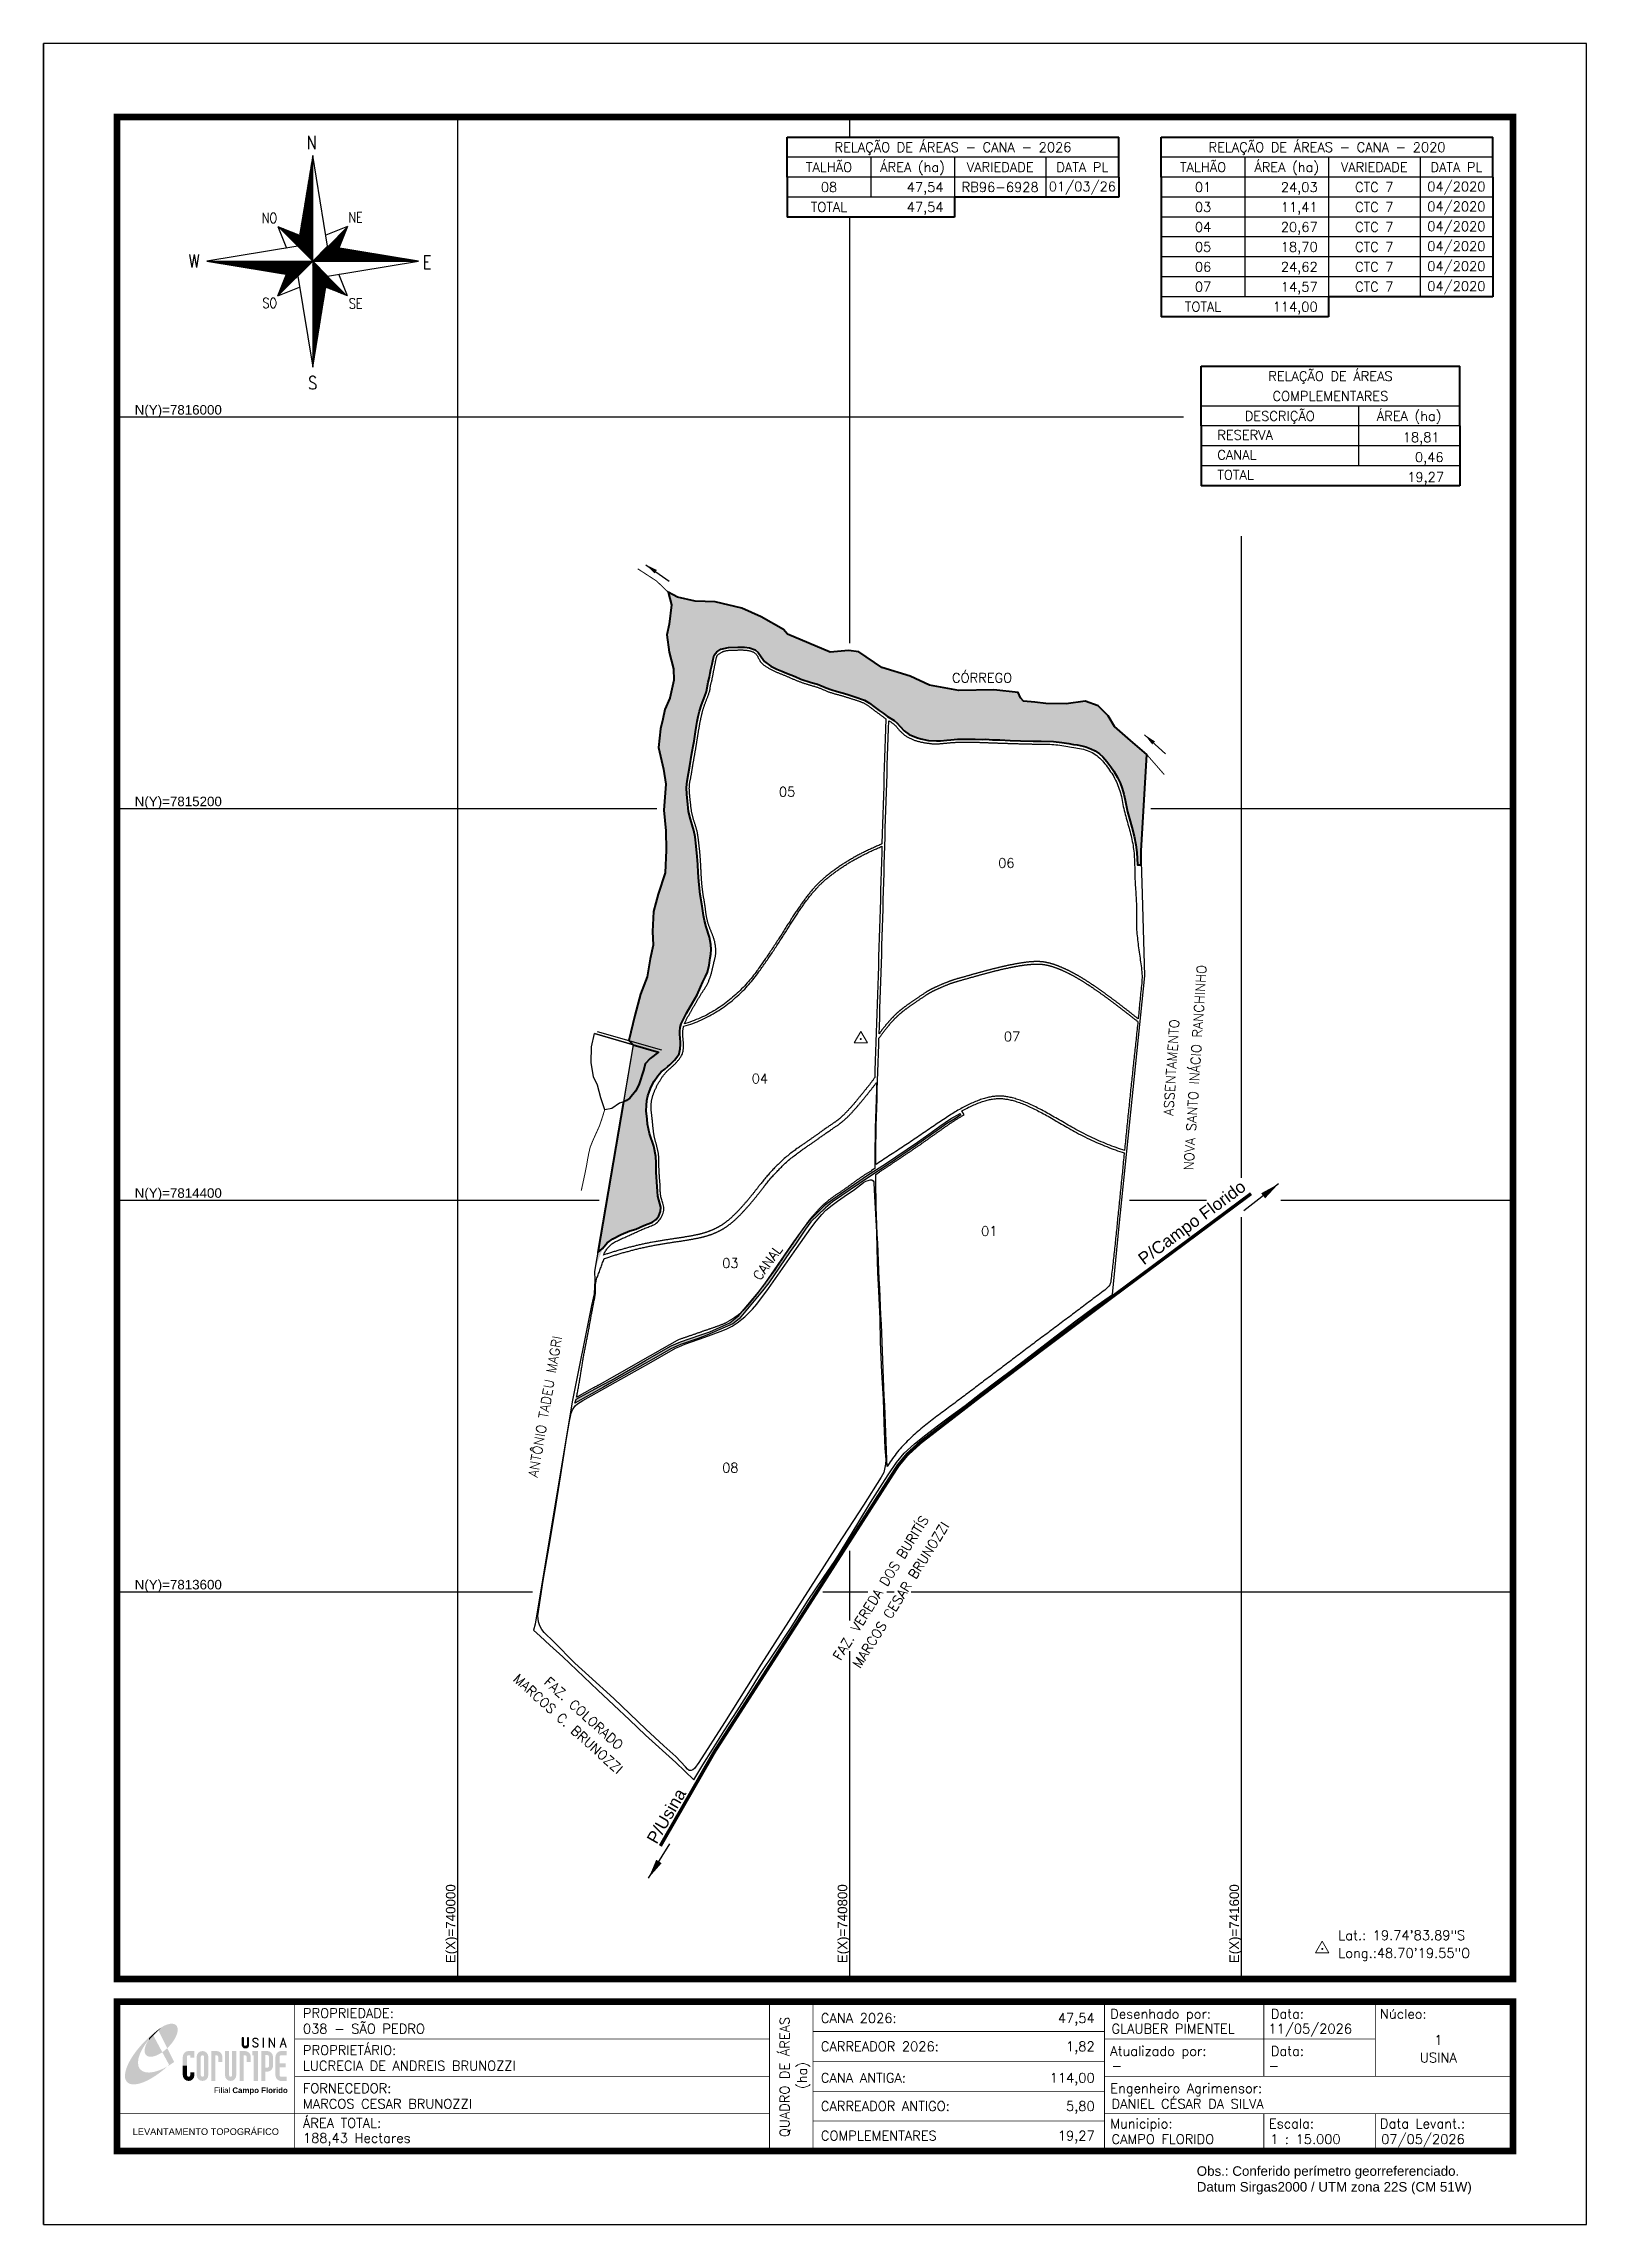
# Model space of a CAD drawing. Header units: millimetres. Extents: x 739154 to 742304, y 7812308 to 7816763.
import ezdxf
from ezdxf.enums import TextEntityAlignment as Align

# ---------------------------------------------------------------- set-up
doc = ezdxf.new("R2010")
doc.units = ezdxf.units.MM
for name, pattern in [('CENTER2', [1.125, 0.75, -0.125, 0.125, -0.125]), ('CONTINUO', [0]), ('LIN0', [0])]:
    doc.linetypes.add(name, pattern=pattern)
doc.layers.add('01140000038', color=1, linetype='Continuous', lineweight=25)
doc.layers.add('RESERVA', color=3, linetype='Continuous', lineweight=40)
for name, color, linetype in [('0114000038001', 5, 'Continuous'), ('0114000038003', 5, 'Continuous'), ('0114000038004', 5, 'Continuous'), ('0114000038005', 5, 'Continuous'), ('0114000038006', 5, 'Continuous'), ('0114000038007', 5, 'Continuous'), ('0114000038008', 5, 'Continuous'), ('CANAL', 7, 'Continuous'), ('CORREGO', 5, 'Continuous'), ('ESTRADA', 7, 'Continuous'), ('MALHA', 8, 'Continuous'), ('MARGEM', 5, 'Continuous'), ('QUADRO_DE_AREAS_CANA_2026', 7, 'Continuous'), ('QUADRO_DE_AREAS_CANA_ANTIGA', 7, 'Continuous'), ('QUADRO_DE_AREAS_COMPLEMENTARES', 7, 'Continuous'), ('REPRESA', 134, 'Continuous'), ('SETA_NORTE', 3, 'Continuous'), ('TEXTO', 7, 'Continuous'), ('TEXTO CONFRONTANTES', 7, 'Continuous'), ('TEXTO DIVERSOS', 7, 'Continuous'), ('TEXTO_NUN_TAL', 7, 'Continuous')]:
    doc.layers.add(name, color=color, linetype=linetype)
doc.styles.add('ARIAL', font='arial.ttf')
doc.styles.add('marcelo', font='arial.ttf')
doc.styles.add('ROMANS', font='romans')
doc.styles.add('Simplex', font='simplex.shx')
doc.styles.get("Standard").update_dxf_attribs({"font": 'arial.ttf'})
doc.styles.add('tGArial11', font='arial.ttf', dxfattribs={"height": 0.0017})
doc.dimstyles.new('ISO-25', dxfattribs={"dimtxt": 2.5, "dimasz": 2.5, "dimexe": 1.25, "dimexo": 0.625, "dimtad": 1, "dimtxsty": 'Standard', "dimcen": 2.5, "dimadec": 0, "dimazin": 0, "dimtfac": 1, "dimtmove": 0, "dimatfit": 3, "dimfxl": 1, "dimarcsym": 0})

msp = doc.modelspace()

# ---------------------------------------------------------------- texts
at = {"layer": 'MALHA'}
for s, p in [('N(Y)=7816000', (739517.9, 7816014.5)), ('N(Y)=7815200', (739517.9, 7815214.5)), ('N(Y)=7814400', (739517.9, 7814414.5)), ('N(Y)=7813600', (739517.9, 7813614.5))]:
    msp.add_text(s, height=19.5, dxfattribs=at).set_placement(p, align=Align.MIDDLE_RIGHT)
for s, p in [('E(X)=740000', (739985.1, 7813002.5)), ('E(X)=740800', (740785.1, 7813002.5)), ('E(X)=741600', (741585.1, 7813002.5))]:
    msp.add_text(s, height=19.5, rotation=90, dxfattribs=at).set_placement(p, align=Align.MIDDLE_RIGHT)
at = {"layer": 'MARGEM', "color": 7, "linetype": 'Continuous', "lineweight": 9}
for s, style, p in [('PROPRIEDADE:', 'Simplex', (739683.5, 7812748.9)), ('Desenhado por:', 'Simplex', (741331.9, 7812747.4)), ('Data:', 'Simplex', (741659.8, 7812747.4)), ('Núcleo:', 'Simplex', (741882.6, 7812747.4)), ('PROPRIETÁRIO:', 'Simplex', (739683.5, 7812673.3)), ('Atualizado por:', 'Simplex', (741331.9, 7812671.5)), ('Data:', 'Simplex', (741659.8, 7812671.5)), ('FORNECEDOR:', 'Simplex', (739683.5, 7812595.5)), ('Engenheiro Agrimensor:', 'Simplex', (741331.9, 7812595.5)), ('ÁREA TOTAL:', 'Simplex', (739683.5, 7812524.5)), ('Municipio:', 'Simplex', (741331.9, 7812523.3)), ('Escala:', 'Simplex', (741656, 7812523.3)), ('Data Levant.:', 'Simplex', (741882.6, 7812523.3)), ('Obs.: Conferido perímetro georreferenciado.', 'marcelo', (741508.5, 7812426.3)), ('Datum Sirgas2000 / UTM zona 22S (CM 51W)', 'marcelo', (741508.5, 7812394.1))]:
    msp.add_text(s, height=19.5, dxfattribs=dict(at, style=style)).set_placement(p, align=Align.TOP_LEFT)
at = {"layer": 'MARGEM', "color": 7, "linetype": 'Continuous', "style": 'Simplex'}
for s, p in [('CANA 2026:', (740741, 7812738.8)), ('038 - SÃO PEDRO', (739683.5, 7812717.1)), ('GLAUBER PIMENTEL', (741334.4, 7812717.1)), ('11/05/2026', (741655, 7812717.1)), ('CARREADOR 2026:', (740741, 7812681)), ('LUCRECIA DE ANDREIS BRUNOZZI', (739683.5, 7812641.5)), ('CANA ANTIGA:', (740741, 7812616.8)), ('-', (741334.4, 7812641.5)), ('-', (741655, 7812641.5)), ('MARCOS CESAR BRUNOZZI', (739683.5, 7812563.7)), ('CARREADOR ANTIGO:', (740741, 7812559)), ('DANIEL CÉSAR DA SILVA', (741334.4, 7812563.7)), ('188,43 Hectares', (739683.5, 7812493.8)), ('COMPLEMENTARES', (740741, 7812498.6)), ('CAMPO FLORIDO', (741334.4, 7812491.5)), ('1 : 15.000', (741658.5, 7812491.5)), ('07/05/2026', (741885.1, 7812491.5))]:
    msp.add_text(s, height=19.5, dxfattribs=at).set_placement(p, align=Align.TOP_LEFT)
for s, p in [('47,54', (741300.1, 7812738.8)), ('1,82', (741300.1, 7812681)), ('114,00', (741300.1, 7812616.8)), ('5,80', (741300.1, 7812559)), ('19,27', (741300.1, 7812498.6))]:
    msp.add_text(s, height=19.5, dxfattribs=at).set_placement(p, align=Align.TOP_RIGHT)
for s, p in [('QUADRO DE ÁREAS', (740667.1, 7812608.7)), ('(ha)', (740702.7, 7812611.7))]:
    msp.add_text(s, height=19.5, rotation=90, dxfattribs=at).set_placement(p, align=Align.MIDDLE_CENTER)
for s, p in [('1', (742001.8, 7812684.3)), ('USINA', (742001.8, 7812648.3))]:
    msp.add_text(s, height=19.5, dxfattribs=at).set_placement(p, align=Align.MIDDLE_CENTER)
at = {"layer": 'MARGEM', "color": 7, "linetype": 'ByBlock'}
msp.add_text('LEVANTAMENTO TOPOGRÁFICO', height=13.5, dxfattribs=at).set_placement((739485.2, 7812497.1), align=Align.MIDDLE_CENTER)
at = {"layer": 'QUADRO_DE_AREAS_CANA_2026', "linetype": 'Continuous', "style": 'Simplex'}
for s, p in [('RELAÇÃO DE ÁREAS - CANA - 2026', (741010.7, 7816550.9)), ('TALHÃO', (740757.6, 7816510.2)), ('ÁREA (ha)', (740928.3, 7816510.2)), ('08', (740757.6, 7816469.5)), ('RB96-6928', (741107.1, 7816469.5)), ('VARIEDADE', (741107.1, 7816510.2)), ('01/03/26', (741274.9, 7816470.8)), ('DATA PL', (741274.9, 7816510.2)), ('TOTAL', (740757.6, 7816428.8))]:
    msp.add_text(s, height=19.5, dxfattribs=at).set_placement(p, align=Align.MIDDLE_CENTER)
for p in [(740991.5, 7816459.6), (740991.5, 7816418.9)]:
    msp.add_text('47,54', height=19.5, dxfattribs=at).set_placement(p, align=Align.RIGHT)
at = {"layer": 'QUADRO_DE_AREAS_CANA_ANTIGA', "linetype": 'Continuous', "style": 'Simplex'}
for s, p in [('RELAÇÃO DE ÁREAS - CANA - 2020', (741774.5, 7816550.9)), ('TALHÃO', (741521.4, 7816510.2)), ('ÁREA (ha)', (741692.2, 7816510.2)), ('01', (741521.4, 7816469.5)), ('VARIEDADE', (741871, 7816510.2)), ('CTC 7', (741871, 7816469.5)), ('04/2020', (742038.7, 7816470.8)), ('DATA PL', (742038.7, 7816510.2)), ('03', (741521.4, 7816428.8)), ('CTC 7', (741871, 7816428.8)), ('04/2020', (742038.7, 7816430.1)), ('04', (741521.4, 7816388)), ('CTC 7', (741871, 7816388)), ('04/2020', (742038.7, 7816389.4)), ('05', (741521.4, 7816347.3)), ('CTC 7', (741871, 7816347.3)), ('04/2020', (742038.7, 7816348.7)), ('06', (741521.4, 7816306.6)), ('CTC 7', (741871, 7816306.6)), ('04/2020', (742038.7, 7816307.9)), ('07', (741521.4, 7816265.9)), ('CTC 7', (741871, 7816265.9)), ('04/2020', (742038.7, 7816267.2)), ('TOTAL', (741521.4, 7816225.2))]:
    msp.add_text(s, height=19.5, dxfattribs=at).set_placement(p, align=Align.MIDDLE_CENTER)
for s, p in [('24,03', (741755.4, 7816459.6)), ('11,41', (741755.4, 7816418.9)), ('20,67', (741755.4, 7816378.2)), ('18,70', (741755.4, 7816337.5)), ('24,62', (741755.4, 7816296.8)), ('14,57', (741755.4, 7816256.1)), ('114,00', (741755.4, 7816215.3))]:
    msp.add_text(s, height=19.5, dxfattribs=at).set_placement(p, align=Align.RIGHT)
at = {"layer": 'QUADRO_DE_AREAS_COMPLEMENTARES', "linetype": 'Continuous', "style": 'Simplex'}
for s, p in [('RELAÇÃO DE ÁREAS', (741781.4, 7816083.3)), ('COMPLEMENTARES', (741781.4, 7816042.6)), ('DESCRIÇÃO', (741678, 7816001.9)), ('ÁREA (ha)', (741942.2, 7816001.9))]:
    msp.add_text(s, height=19.5, dxfattribs=at).set_placement(p, align=Align.MIDDLE_CENTER)
for s, p in [('RESERVA', (741550.5, 7815963.2)), ('CANAL', (741550.5, 7815922.5)), ('TOTAL', (741550.5, 7815881.8))]:
    msp.add_text(s, height=19.5, dxfattribs=at).set_placement(p, align=Align.MIDDLE_LEFT)
for s, p in [('18,81', (742004.5, 7815948.7)), ('0,46', (742012.6, 7815908)), ('19,27', (742013.4, 7815867.3))]:
    msp.add_text(s, height=19.5, dxfattribs=at).set_placement(p, align=Align.RIGHT)
at = {"layer": 'TEXTO', "linetype": 'ByBlock', "style": 'Simplex'}
for s, p in [('Lat.: 19.74\'83.89"S', (741797.6, 7812888.4, 985.2)), ('Long.:48.70\'19.55"O', (741797.6, 7812852.2, 985.2))]:
    msp.add_text(s, height=19.5, dxfattribs=at).set_placement(p)
at = {"layer": 'TEXTO CONFRONTANTES', "linetype": 'Continuous', "style": 'Simplex'}
for s, rotation, p in [('NOVA SANTO INÁCIO RANCHINHO', 86.2891, (741501.3, 7814460.3)), ('ASSENTAMENTO', 86.2891, (741460.2, 7814571.9)), ('ANTÔNIO TADEU MAGRI', 80.1478, (740162.5, 7813832.6)), ('FAZ. VEREDA DOS BURITÍS', 57.9724, (740781.1, 7813457.8)), ('MARCOS CESAR BRUNOZZI', 57.9724, (740820.9, 7813442)), ('MARCOS C. BRUNOZZI', 317.9629, (740111.2, 7813419.6)), ('FAZ. COLORADO', 317.9629, (740173.9, 7813413.2))]:
    msp.add_text(s, height=19.5, rotation=rotation, dxfattribs=at).set_placement(p)
at = {"layer": 'TEXTO DIVERSOS', "linetype": 'Continuous', "style": 'Simplex'}
msp.add_text('CÓRREGO', height=19.5, dxfattribs=at).set_placement((741008.7, 7815457.3))
at = {"layer": 'TEXTO DIVERSOS', "color": 7, "style": 'tGArial11'}
for s, rotation, p in [('P/Campo Florido', 36.5009, (741400.6, 7814266.3)), ('P/Usina', 59.9352, (740405.7, 7813082.7))]:
    msp.add_text(s, height=25, rotation=rotation, dxfattribs=at).set_placement(p)
at = {"layer": 'TEXTO DIVERSOS', "linetype": 'Continuous', "style": 'Simplex'}
msp.add_text('CANAL', height=19.5, rotation=53.8757, dxfattribs=at).set_placement((740616.5, 7814234.2))
at = {"layer": 'TEXTO_NUN_TAL', "linetype": 'Continuous', "style": 'Simplex'}
for s, p in [('05', (740672, 7815234.3)), ('06', (741119.7, 7815088.7)), ('07', (741131.4, 7814734.2)), ('04', (740616.6, 7814648.3)), ('01', (741084.9, 7814336.8)), ('03', (740556.2, 7814271.4)), ('08', (740556.2, 7813853.4))]:
    msp.add_text(s, height=19.5, dxfattribs=at).set_placement(p, align=Align.MIDDLE_CENTER)

# ---------------------------------------------------------------- blocks, each defined once
blk = doc.blocks.new('A$C309442C0')
at = {"layer": 'SETA_NORTE', "linetype": 'Continuous'}
h = blk.add_hatch(dxfattribs=at)
h.set_pattern_fill('ANSI31', color=256, scale=0.1375, angle=-90, style=0)
h.set_pattern_definition([(315, (-215853.3434, 13873.16845), (0.3086963042, 0.3086963042), [])])
h.paths.add_polyline_path([(73.5, 97.4), (74.7, 104.9), (60, 110.8)])
h = blk.add_hatch(dxfattribs=at)
h.set_pattern_fill('ANSI31', color=256, scale=0.1375, angle=180, style=0)
h.set_pattern_definition([(225, (13869.59828, 216024.21475), (0.3086963042, -0.3086963042), [])])
h.paths.add_polyline_path([(93.8, 97.4), (101.4, 96.2), (107.3, 110.8)])
h = blk.add_hatch(dxfattribs=at)
h.set_pattern_fill('ANSI31', color=256, scale=0.1375, style=0)
h.set_pattern_definition([(45, (-13702.2971, -215849.77324), (-0.3086963042, 0.3086963042), [])])
h.paths.add_polyline_path([(73.5, 77), (65.9, 78.3), (60, 63.6)])
h = blk.add_hatch(dxfattribs=at)
h.set_pattern_fill('ANSI31', color=256, scale=0.1375, angle=90, style=0)
h.set_pattern_definition([(135, (216020.6446, -13698.72693), (-0.3086963042, -0.3086963042), [])])
h.paths.add_polyline_path([(93.8, 77), (92.6, 69.5), (107.3, 63.6)])
for p, q in [((81.6, 146.8), (83.7, 148.9)), ((81.7, 147.6), (83.7, 149.5)), ((81.8, 148.3), (83.7, 150.1)), ((82, 149.1), (83.7, 150.8)), ((82.1, 149.9), (83.7, 151.4)), ((82.2, 150.6), (83.7, 152.1)), ((82.3, 151.4), (83.7, 152.7)), ((82.5, 152.2), (83.7, 153.3)), ((82.6, 152.9), (83.7, 154)), ((82.7, 153.7), (83.7, 154.6)), ((82.9, 154.4), (83.7, 155.2)), ((83, 155.2), (83.7, 155.9)), ((83.1, 156), (83.7, 156.5)), ((83.2, 156.7), (83.7, 157.2)), ((83.4, 157.5), (83.7, 157.8)), ((83.5, 158.3), (83.7, 158.4)), ((83.6, 159), (83.7, 159.1)), ((78.7, 129.3), (83.7, 134.2)), ((78.8, 130), (83.7, 134.9)), ((79, 130.8), (83.7, 135.5)), ((79.1, 131.6), (83.7, 136.1)), ((79.2, 132.3), (83.7, 136.8)), ((79.3, 133.1), (83.7, 137.4)), ((79.5, 133.8), (83.7, 138)), ((79.6, 134.6), (83.7, 138.7)), ((79.7, 135.4), (83.7, 139.3)), ((79.8, 136.1), (83.7, 140)), ((80, 136.9), (83.7, 140.6)), ((80.1, 137.7), (83.7, 141.2)), ((80.2, 138.4), (83.7, 141.9)), ((80.3, 139.2), (83.7, 142.5)), ((80.5, 139.9), (83.7, 143.1)), ((80.6, 140.7), (83.7, 143.8)), ((80.7, 141.5), (83.7, 144.4)), ((80.8, 142.2), (83.7, 145)), ((81, 143), (83.7, 145.7)), ((81.1, 143.8), (83.7, 146.3)), ((81.2, 144.5), (83.7, 147)), ((81.3, 145.3), (83.7, 147.6)), ((81.5, 146.1), (83.7, 148.2)), ((75.7, 111), (83.7, 118.9)), ((75.8, 111.7), (83.7, 119.6)), ((75.9, 112.5), (83.7, 120.2)), ((76.1, 113.3), (83.7, 120.8)), ((76.2, 114), (83.7, 121.5)), ((76.3, 114.8), (83.7, 122.1)), ((76.4, 115.5), (83.7, 122.8)), ((76.6, 116.3), (83.7, 123.4)), ((76.7, 117.1), (83.7, 124)), ((76.8, 117.8), (83.7, 124.7)), ((76.9, 118.6), (83.7, 125.3)), ((77.1, 119.4), (83.7, 125.9)), ((77.2, 120.1), (83.7, 126.6)), ((77.3, 120.9), (83.7, 127.2)), ((77.4, 121.6), (83.7, 127.8)), ((77.6, 122.4), (83.7, 128.5)), ((77.7, 123.2), (83.7, 129.1)), ((77.8, 123.9), (83.7, 129.8)), ((78, 124.7), (83.7, 130.4)), ((78.1, 125.5), (83.7, 131)), ((78.2, 126.2), (83.7, 131.7)), ((78.3, 127), (83.7, 132.3)), ((78.5, 127.7), (83.7, 132.9)), ((78.6, 128.5), (83.7, 133.6)), ((60, 110.8), (74.7, 104.9)), ((60, 110.8), (65.9, 96.2)), ((73.5, 97.3), (83.7, 107.5)), ((73.6, 98), (83.7, 108.1)), ((73.7, 98.8), (83.7, 108.7)), ((73.8, 99.5), (83.7, 109.4)), ((73.8, 97), (83.7, 106.8)), ((73.9, 100.3), (83.7, 110)), ((74.1, 101.1), (83.7, 110.6)), ((74.2, 101.8), (83.7, 111.3)), ((74.2, 96.7), (83.7, 106.2)), ((74.3, 102.6), (83.7, 111.9)), ((74.4, 103.3), (83.7, 112.6)), ((74.5, 96.4), (83.7, 105.6)), ((74.6, 104.1), (83.7, 113.2)), ((74.7, 104.9), (83.7, 113.8)), ((74.8, 105.6), (83.7, 114.5)), ((74.8, 96.1), (83.7, 104.9)), ((74.9, 106.4), (83.7, 115.1)), ((75.1, 107.2), (83.7, 115.7)), ((75.1, 95.7), (83.7, 104.3)), ((75.2, 107.9), (83.7, 116.4)), ((75.3, 108.7), (83.7, 117)), ((75.4, 109.4), (83.7, 117.7)), ((75.6, 110.2), (83.7, 118.3)), ((107.3, 110.8), (92.6, 104.9)), ((107.3, 110.8), (101.4, 96.2)), ((75.4, 95.4), (83.7, 103.6)), ((75.8, 95.1), (83.7, 103)), ((76.1, 94.8), (83.7, 102.4)), ((76.4, 94.5), (83.7, 101.7)), ((76.7, 94.2), (83.7, 101.1)), ((77, 93.8), (83.7, 100.5)), ((77.4, 93.5), (83.7, 99.8)), ((77.7, 93.2), (83.7, 99.2)), ((78, 92.9), (83.7, 98.5)), ((78.3, 92.6), (83.7, 97.9)), ((78.6, 92.2), (83.7, 97.3)), ((78.9, 91.9), (83.7, 96.6)), ((79.3, 91.6), (83.7, 96)), ((79.6, 91.3), (83.7, 95.4)), ((79.9, 91), (83.7, 94.7)), ((80.2, 90.7), (83.7, 94.1)), ((80.5, 90.3), (83.7, 93.4)), ((80.9, 90), (83.7, 92.8)), ((81.2, 89.7), (83.7, 92.2)), ((81.5, 89.4), (83.7, 91.5)), ((81.8, 89.1), (83.7, 90.9)), ((82.1, 88.7), (83.7, 90.3)), ((82.4, 88.4), (83.7, 89.6)), ((83.8, 87.2), (94, 97.4)), ((84.4, 87.2), (94.5, 97.3)), ((85.1, 87.2), (95.1, 97.2)), ((85.7, 87.2), (95.6, 97.1)), ((86.3, 87.2), (96.2, 97)), ((87, 87.2), (96.7, 96.9)), ((87.6, 87.2), (97.2, 96.9)), ((88.3, 87.2), (97.8, 96.8)), ((88.9, 87.2), (98.3, 96.7)), ((89.5, 87.2), (98.9, 96.6)), ((90.2, 87.2), (99.4, 96.5)), ((90.8, 87.2), (100, 96.4)), ((91.4, 87.2), (100.5, 96.3)), ((92.1, 87.2), (101.1, 96.2)), ((92.7, 87.2), (101.6, 96.1)), ((93.4, 87.2), (102.2, 96)), ((94, 87.2), (102.7, 96)), ((94.6, 87.2), (103.3, 95.9)), ((95.3, 87.2), (103.8, 95.8)), ((95.9, 87.2), (104.4, 95.7)), ((96.5, 87.2), (104.9, 95.6)), ((97.2, 87.2), (105.5, 95.5)), ((97.8, 87.2), (106, 95.4)), ((98.4, 87.2), (106.5, 95.3)), ((99.1, 87.2), (107.1, 95.2)), ((99.7, 87.2), (107.6, 95.1)), ((100.4, 87.2), (108.2, 95.1)), ((101, 87.2), (108.7, 95)), ((101.6, 87.2), (109.3, 94.9)), ((102.3, 87.2), (109.8, 94.8)), ((102.9, 87.2), (110.4, 94.7)), ((103.5, 87.2), (110.9, 94.6)), ((104.2, 87.2), (111.5, 94.5)), ((104.8, 87.2), (112, 94.4)), ((105.5, 87.2), (112.6, 94.3)), ((106.1, 87.2), (113.1, 94.2)), ((106.7, 87.2), (113.7, 94.1)), ((107.4, 87.2), (114.2, 94.1)), ((108, 87.2), (114.8, 94)), ((108.6, 87.2), (115.3, 93.9)), ((109.3, 87.2), (115.8, 93.8)), ((109.9, 87.2), (116.4, 93.7)), ((110.6, 87.2), (116.9, 93.6)), ((111.2, 87.2), (117.5, 93.5)), ((111.8, 87.2), (118, 93.4)), ((112.5, 87.2), (118.6, 93.3)), ((113.1, 87.2), (119.1, 93.2)), ((113.7, 87.2), (119.7, 93.2)), ((114.4, 87.2), (120.2, 93.1)), ((115, 87.2), (120.8, 93)), ((115.6, 87.2), (121.3, 92.9)), ((116.3, 87.2), (121.9, 92.8)), ((116.9, 87.2), (122.4, 92.7)), ((117.6, 87.2), (123, 92.6)), ((118.2, 87.2), (123.5, 92.5)), ((118.8, 87.2), (124, 92.4)), ((119.5, 87.2), (124.6, 92.3)), ((120.1, 87.2), (125.1, 92.3)), ((120.7, 87.2), (125.7, 92.2)), ((121.4, 87.2), (126.2, 92.1)), ((122, 87.2), (126.8, 92)), ((122.7, 87.2), (127.3, 91.9)), ((123.3, 87.2), (127.9, 91.8)), ((123.9, 87.2), (128.4, 91.7)), ((124.6, 87.2), (129, 91.6)), ((125.2, 87.2), (129.5, 91.5)), ((125.8, 87.2), (130.1, 91.4)), ((126.5, 87.2), (130.6, 91.4)), ((127.1, 87.2), (131.2, 91.3)), ((127.8, 87.2), (131.7, 91.2)), ((128.4, 87.2), (132.3, 91.1)), ((129, 87.2), (132.8, 91)), ((129.7, 87.2), (133.3, 90.9)), ((130.3, 87.2), (133.9, 90.8)), ((130.9, 87.2), (134.4, 90.7)), ((131.6, 87.2), (135, 90.6)), ((132.2, 87.2), (135.5, 90.5)), ((132.8, 87.2), (136.1, 90.5)), ((133.5, 87.2), (136.6, 90.4)), ((134.1, 87.2), (137.2, 90.3)), ((134.8, 87.2), (137.7, 90.2)), ((135.4, 87.2), (138.3, 90.1)), ((136, 87.2), (138.8, 90)), ((136.7, 87.2), (139.4, 89.9)), ((137.3, 87.2), (139.9, 89.8)), ((137.9, 87.2), (140.5, 89.7)), ((138.6, 87.2), (141, 89.6)), ((139.2, 87.2), (141.6, 89.6)), ((139.9, 87.2), (142.1, 89.5)), ((140.5, 87.2), (142.6, 89.4)), ((141.1, 87.2), (143.2, 89.3)), ((141.8, 87.2), (143.7, 89.2)), ((142.4, 87.2), (144.3, 89.1)), ((11.8, 87.2), (11.8, 87.2)), ((12.3, 87.1), (12.4, 87.2)), ((12.9, 87), (13.1, 87.2)), ((13.4, 86.9), (13.7, 87.2)), ((14, 86.8), (14.4, 87.2)), ((14.5, 86.7), (15, 87.2)), ((15.1, 86.6), (15.6, 87.2)), ((15.6, 86.6), (16.3, 87.2)), ((16.2, 86.5), (16.9, 87.2)), ((16.7, 86.4), (17.5, 87.2)), ((17.2, 86.3), (18.2, 87.2)), ((17.8, 86.2), (18.8, 87.2)), ((18.3, 86.1), (19.5, 87.2)), ((18.9, 86), (20.1, 87.2)), ((19.4, 85.9), (20.7, 87.2)), ((20, 85.8), (21.4, 87.2)), ((20.5, 85.7), (22, 87.2)), ((21.1, 85.7), (22.6, 87.2)), ((21.6, 85.6), (23.3, 87.2)), ((22.2, 85.5), (23.9, 87.2)), ((22.7, 85.4), (24.6, 87.2)), ((23.3, 85.3), (25.2, 87.2)), ((23.8, 85.2), (25.8, 87.2)), ((24.4, 85.1), (26.5, 87.2)), ((24.9, 85), (27.1, 87.2)), ((25.5, 84.9), (27.7, 87.2)), ((26, 84.8), (28.4, 87.2)), ((26.5, 84.8), (29, 87.2)), ((27.1, 84.7), (29.6, 87.2)), ((27.6, 84.6), (30.3, 87.2)), ((28.2, 84.5), (30.9, 87.2)), ((28.7, 84.4), (31.6, 87.2)), ((29.3, 84.3), (32.2, 87.2)), ((29.8, 84.2), (32.8, 87.2)), ((30.4, 84.1), (33.5, 87.2)), ((30.9, 84), (34.1, 87.2)), ((31.5, 83.9), (34.7, 87.2)), ((32, 83.9), (35.4, 87.2)), ((32.6, 83.8), (36, 87.2)), ((33.1, 83.7), (36.7, 87.2)), ((33.7, 83.6), (37.3, 87.2)), ((34.2, 83.5), (37.9, 87.2)), ((34.7, 83.4), (38.6, 87.2)), ((35.3, 83.3), (39.2, 87.2)), ((35.8, 83.2), (39.8, 87.2)), ((36.4, 83.1), (40.5, 87.2)), ((36.9, 83), (41.1, 87.2)), ((37.5, 83), (41.8, 87.2)), ((38, 82.9), (42.4, 87.2)), ((38.6, 82.8), (43, 87.2)), ((39.1, 82.7), (43.7, 87.2)), ((39.7, 82.6), (44.3, 87.2)), ((40.2, 82.5), (44.9, 87.2)), ((40.8, 82.4), (45.6, 87.2)), ((41.3, 82.3), (46.2, 87.2)), ((41.9, 82.2), (46.8, 87.2)), ((42.4, 82.1), (47.5, 87.2)), ((43, 82.1), (48.1, 87.2)), ((43.5, 82), (48.8, 87.2)), ((44, 81.9), (49.4, 87.2)), ((44.6, 81.8), (50, 87.2)), ((45.1, 81.7), (50.7, 87.2)), ((45.7, 81.6), (51.3, 87.2)), ((46.2, 81.5), (51.9, 87.2)), ((46.8, 81.4), (52.6, 87.2)), ((47.3, 81.3), (53.2, 87.2)), ((47.9, 81.2), (53.9, 87.2)), ((48.4, 81.2), (54.5, 87.2)), ((49, 81.1), (55.1, 87.2)), ((49.5, 81), (55.8, 87.2)), ((50.1, 80.9), (56.4, 87.2)), ((50.6, 80.8), (57, 87.2)), ((51.2, 80.7), (57.7, 87.2)), ((51.7, 80.6), (58.3, 87.2)), ((52.3, 80.5), (59, 87.2)), ((52.8, 80.4), (59.6, 87.2)), ((53.3, 80.3), (60.2, 87.2)), ((53.9, 80.3), (60.9, 87.2)), ((54.4, 80.2), (61.5, 87.2)), ((55, 80.1), (62.1, 87.2)), ((55.5, 80), (62.8, 87.2)), ((56.1, 79.9), (63.4, 87.2)), ((56.6, 79.8), (64, 87.2)), ((57.2, 79.7), (64.7, 87.2)), ((57.7, 79.6), (65.3, 87.2)), ((58.3, 79.5), (66, 87.2)), ((58.8, 79.4), (66.6, 87.2)), ((59.4, 79.4), (67.2, 87.2)), ((59.9, 79.3), (67.9, 87.2)), ((83.7, 87.2), (60, 63.6)), ((60, 63.6), (65.9, 78.3)), ((60.5, 79.2), (68.5, 87.2)), ((61, 79.1), (69.1, 87.2)), ((61.5, 79), (69.8, 87.2)), ((62.1, 78.9), (70.4, 87.2)), ((62.6, 78.8), (71.1, 87.2)), ((63.2, 78.7), (71.7, 87.2)), ((63.7, 78.6), (72.3, 87.2)), ((64.3, 78.5), (73, 87.2)), ((64.8, 78.4), (73.6, 87.2)), ((65.4, 78.4), (74.2, 87.2)), ((65.9, 78.3), (74.9, 87.2)), ((66.5, 78.2), (75.5, 87.2)), ((67, 78.1), (76.2, 87.2)), ((67.6, 78), (76.8, 87.2)), ((68.1, 77.9), (77.4, 87.2)), ((68.7, 77.8), (78.1, 87.2)), ((69.2, 77.7), (78.7, 87.2)), ((69.8, 77.6), (79.3, 87.2)), ((70.3, 77.5), (80, 87.2)), ((70.8, 77.5), (80.6, 87.2)), ((71.4, 77.4), (81.2, 87.2)), ((71.9, 77.3), (81.9, 87.2)), ((72.5, 77.2), (82.5, 87.2)), ((73, 77.1), (83.2, 87.2)), ((82.8, 88.1), (83.7, 89)), ((83.1, 87.8), (83.7, 88.4)), ((83.4, 87.5), (83.7, 87.7)), ((83.7, 87.1), (83.7, 87.1)), ((83.7, 86.4), (84, 86.8)), ((83.7, 85.8), (84.4, 86.5)), ((83.7, 85.2), (84.7, 86.2)), ((83.7, 84.5), (85, 85.9)), ((83.7, 83.9), (85.3, 85.6)), ((83.7, 83.3), (85.6, 85.2)), ((83.7, 82.6), (86, 84.9)), ((83.7, 82), (86.3, 84.6)), ((83.7, 81.3), (86.6, 84.3)), ((83.7, 80.7), (86.9, 84)), ((83.7, 80.1), (87.2, 83.6)), ((83.7, 79.4), (87.5, 83.3)), ((83.7, 78.8), (87.9, 83)), ((83.7, 78.2), (88.2, 82.7)), ((83.7, 77.5), (88.5, 82.4)), ((83.7, 76.9), (88.8, 82.1)), ((83.7, 76.2), (89.1, 81.7)), ((83.7, 75.6), (89.5, 81.4)), ((83.7, 75), (89.8, 81.1)), ((83.7, 74.3), (90.1, 80.8)), ((83.7, 73.7), (90.4, 80.5)), ((83.7, 73.1), (90.7, 80.1)), ((83.7, 72.4), (91, 79.8)), ((83.7, 71.8), (91.4, 79.5)), ((83.7, 71.2), (91.7, 79.2)), ((83.7, 70.5), (92, 78.9)), ((83.7, 69.9), (92.3, 78.5)), ((83.7, 69.2), (92.6, 78.2)), ((83.7, 68.6), (93, 77.9)), ((83.7, 68), (93.3, 77.6)), ((83.7, 67.3), (93.6, 77.3)), ((83.7, 66.7), (93.8, 76.9)), ((83.7, 66.1), (93.7, 76.1)), ((83.7, 65.4), (93.6, 75.3)), ((83.7, 64.8), (93.4, 74.6)), ((107.3, 63.6), (101.4, 78.3)), ((143, 87.2), (144.8, 89)), ((143.7, 87.2), (145.4, 88.9)), ((144.3, 87.2), (145.9, 88.8)), ((144.9, 87.2), (146.5, 88.7)), ((145.6, 87.2), (147, 88.7)), ((146.2, 87.2), (147.6, 88.6)), ((146.9, 87.2), (148.1, 88.5)), ((147.5, 87.2), (148.7, 88.4)), ((148.1, 87.2), (149.2, 88.3)), ((148.8, 87.2), (149.8, 88.2)), ((149.4, 87.2), (150.3, 88.1)), ((150, 87.2), (150.8, 88)), ((150.7, 87.2), (151.4, 87.9)), ((151.3, 87.2), (151.9, 87.8)), ((152, 87.2), (152.5, 87.8)), ((152.6, 87.2), (153, 87.7)), ((153.2, 87.2), (153.6, 87.6)), ((153.9, 87.2), (154.1, 87.5)), ((154.5, 87.2), (154.7, 87.4)), ((155.1, 87.2), (155.2, 87.3)), ((60, 63.6), (74.7, 69.5)), ((83.7, 64.1), (93.3, 73.8)), ((83.7, 63.5), (93.2, 73)), ((83.7, 62.9), (93.1, 72.3)), ((83.7, 62.2), (92.9, 71.5)), ((83.7, 61.6), (92.8, 70.8)), ((83.7, 61), (92.7, 70)), ((83.7, 60.3), (92.6, 69.2)), ((83.7, 59.7), (92.4, 68.5)), ((83.7, 59), (92.3, 67.7)), ((83.7, 58.4), (92.2, 66.9)), ((83.7, 57.8), (92.1, 66.2)), ((83.7, 57.1), (91.9, 65.4)), ((83.7, 56.5), (91.8, 64.7)), ((83.7, 55.9), (91.7, 63.9)), ((83.7, 55.2), (91.6, 63.1)), ((83.7, 54.6), (91.4, 62.4)), ((83.7, 54), (91.3, 61.6)), ((83.7, 53.3), (91.2, 60.8)), ((83.7, 52.7), (91.1, 60.1)), ((107.3, 63.6), (92.6, 69.5)), ((83.7, 52), (90.9, 59.3)), ((83.7, 51.4), (90.8, 58.6)), ((83.7, 50.8), (90.7, 57.8)), ((83.7, 50.1), (90.5, 57)), ((83.7, 49.5), (90.4, 56.3)), ((83.7, 48.9), (90.3, 55.5)), ((83.7, 48.2), (90.2, 54.7)), ((83.7, 47.6), (90, 54)), ((83.7, 46.9), (89.9, 53.2)), ((83.7, 46.3), (89.8, 52.5)), ((83.7, 45.7), (89.7, 51.7)), ((83.7, 45), (89.5, 50.9)), ((83.7, 44.4), (89.4, 50.2)), ((83.7, 43.8), (89.3, 49.4)), ((83.7, 43.1), (89.2, 48.6)), ((83.7, 42.5), (89, 47.9)), ((83.7, 41.8), (88.9, 47.1)), ((83.7, 41.2), (88.8, 46.3)), ((83.7, 40.6), (88.7, 45.6)), ((83.7, 39.9), (88.5, 44.8)), ((83.7, 39.3), (88.4, 44.1)), ((83.7, 38.7), (88.3, 43.3)), ((83.7, 38), (88.2, 42.5)), ((83.7, 37.4), (88, 41.8)), ((83.7, 36.8), (87.9, 41)), ((83.7, 36.1), (87.8, 40.2)), ((83.7, 35.5), (87.7, 39.5)), ((83.7, 34.8), (87.5, 38.7)), ((83.7, 34.2), (87.4, 38)), ((83.7, 33.6), (87.3, 37.2)), ((83.7, 32.9), (87.2, 36.4)), ((83.7, 32.3), (87, 35.7)), ((83.7, 31.7), (86.9, 34.9)), ((83.7, 31), (86.8, 34.1)), ((83.7, 30.4), (86.7, 33.4)), ((83.7, 29.7), (86.5, 32.6)), ((83.7, 29.1), (86.4, 31.9)), ((83.7, 28.5), (86.3, 31.1)), ((83.7, 27.8), (86.2, 30.3)), ((83.7, 27.2), (86, 29.6)), ((83.7, 26.6), (85.9, 28.8)), ((83.7, 25.9), (85.8, 28)), ((83.7, 25.3), (85.6, 27.3)), ((83.7, 24.6), (85.5, 26.5)), ((83.7, 24), (85.4, 25.8)), ((83.7, 23.4), (85.3, 25)), ((83.7, 22.7), (85.1, 24.2)), ((83.7, 22.1), (85, 23.5)), ((83.7, 21.5), (84.9, 22.7)), ((83.7, 20.8), (84.8, 21.9)), ((83.7, 20.2), (84.6, 21.2)), ((83.7, 19.6), (84.5, 20.4)), ((83.7, 18.9), (84.4, 19.7)), ((83.7, 18.3), (84.3, 18.9)), ((83.7, 17.6), (84.1, 18.1)), ((83.7, 17), (84, 17.4)), ((83.7, 16.4), (83.9, 16.6)), ((83.7, 15.7), (83.8, 15.8))]:
    blk.add_line(p, q, dxfattribs=at)
blk.add_lwpolyline([(93.8, 77), (155.7, 87.2), (93.8, 97.4), (83.7, 159.3), (73.5, 97.4), (11.6, 87.2), (73.5, 77), (83.7, 15.1)], close=True, dxfattribs=at)
for points in [[(83.7, 87.2), (83.7, 159.3)], [(83.7, 87.2), (73.5, 97.4)], [(83.7, 87.2), (93.8, 97.4)], [(11.6, 87.2), (155.7, 87.2)], [(83.7, 87.2), (73.5, 77)], [(83.7, 87.2), (93.8, 77)], [(83.7, 87.2), (83.7, 15.1)]]:
    blk.add_lwpolyline(points, dxfattribs=at)
at = {"layer": 'SETA_NORTE', "color": 7, "lineweight": 30, "style": 'ROMANS', "width": 0.8}
for s, height, p in [('N ', 8.94, (79.5, 163.6)), ('NO', 6.88, (49.1, 113.2)), ('NE', 6.87, (108, 113.7)), ('W', 8.94, (-0.7, 82.9)), ('E', 8.94, (158.6, 82.1)), ('SO', 6.88, (49.5, 55.3)), ('SE', 6.87, (108.3, 55)), ('S', 8.94, (80.6, 0))]:
    blk.add_text(s, height=height, dxfattribs=at).set_placement(p)
blk = doc.blocks.new('A$C78F83FB3')
at = {"layer": 'MARGEM'}
h = blk.add_hatch(color=20, dxfattribs=at)
edge = h.paths.add_edge_path()
edge.add_ellipse((19.49, 23.77), major_axis=(-6.68, -6.67), ratio=0.469426, start_angle=292.73277, end_angle=601.25787)
edge.add_ellipse((22.83, 22.05), major_axis=(12.64, 11.29), ratio=0.457614, start_angle=79.90686, end_angle=107.91393)
edge = h.paths.add_edge_path()
edge.add_ellipse((18.28, 18.7), major_axis=(13.95, 13.59), ratio=0.386848, start_angle=63.96117, end_angle=264.59932)
edge.add_ellipse((22.83, 22.05), major_axis=(12.64, 11.29), ratio=0.457614, start_angle=107.91393, end_angle=245.11815, ccw=False)
edge.add_ellipse((19.49, 23.77), major_axis=(-6.68, -6.67), ratio=0.469426, start_angle=241.25787, end_angle=292.73277, ccw=False)
for color, points in [(20, [(15.46, 26.12), (14.17, 24.81), (14.06, 24.24), (14.39, 23.97), (14.67, 24.54), (19.47, 29.32), (18.48, 28.66), (17.31, 27.78)]), (7, [(58.42, 24.9), (57.9, 24.9), (57.9, 21.73, -0.414214), (57.15, 20.98), (56.84, 20.98, -0.414214), (56.09, 21.73), (56.09, 24.9), (55.57, 24.9), (55.57, 21.73, 0.414214), (56.84, 20.46), (57.15, 20.46, 0.414214), (58.42, 21.73)]), (7, [(61.7, 24.9), (61.23, 24.9, 0.396318), (60.04, 23.78), (60.04, 23.72, 0.151912), (60.39, 22.97), (60.46, 22.92), (62.18, 22), (62.85, 21.83, 0.12407), (62.51, 22.42), (60.75, 23.36, -0.13192), (60.56, 23.77, -0.385578), (61.23, 24.37), (61.7, 24.37, -0.414214), (62.37, 23.7), (62.89, 23.7, 0.414214)]), (7, [(62.37, 23.7), (62.89, 23.7, 0.414214), (61.7, 24.9), (61.23, 24.9, 0.396318), (60.04, 23.78), (60.04, 23.72, 0.151912), (60.39, 22.97), (60.46, 22.92), (62.18, 22), (62.18, 22, -0.131921), (62.37, 21.59, -0.385578), (61.7, 20.98), (61.23, 20.98, -0.414214), (60.56, 21.65), (60.04, 21.65, 0.414214), (61.23, 20.46), (61.7, 20.46, 0.402546), (62.89, 21.61, 0.165292), (62.51, 22.42), (60.75, 23.36, -0.13192), (60.56, 23.77, -0.385578), (61.23, 24.37), (61.7, 24.37, -0.414214)]), (7, [(30.97, 12.46), (29.13, 12.46), (29.13, 8.21, 1), (34.29, 8.21), (34.29, 9.41), (32.45, 9.41), (32.45, 8.21, -1), (30.97, 8.21)])]:
    blk.add_hatch(color=color, dxfattribs=at).paths.add_polyline_path(points)
h = blk.add_hatch(color=7, dxfattribs=at)
h.paths.add_polyline_path([(65.24, 24.9), (64.72, 24.9), (64.72, 20.46), (65.24, 20.46)])
h.paths.add_polyline_path([(67.38, 20.46), (67.9, 20.46), (67.9, 23.74), (69.74, 20.46), (70.23, 20.46), (70.23, 24.9), (69.71, 24.9), (69.71, 21.58), (67.85, 24.9), (67.38, 24.9)])
h.paths.add_polyline_path([(72.17, 20.46), (72.72, 20.46), (73.14, 21.73), (74.49, 21.73), (74.9, 20.46), (75.45, 20.46), (74, 24.9), (73.62, 24.9)])
h.paths.add_polyline_path([(73.81, 23.8), (74.32, 22.25), (73.31, 22.25)], flags=16)
h = blk.add_hatch(color=7, dxfattribs=at)
h.paths.add_polyline_path([(31.71, 18.93, 0.414214), (29.13, 16.35), (29.13, 12.46), (30.97, 12.46), (30.97, 16.35, -0.414214), (31.71, 17.09), (32.45, 17.09), (32.45, 16.02), (34.29, 16.02), (34.29, 18.93)])
h.paths.add_polyline_path([(44.15, 17.09, -0.414214), (44.89, 16.35), (44.89, 14.1), (46.72, 14.1), (46.72, 16.17, 0.433937), (44.15, 18.93), (41.77, 18.93), (41.77, 12.46), (43.61, 12.46), (43.61, 17.09)])
h.paths.add_polyline_path([(43.61, 12.46), (41.77, 12.46), (41.77, 5.62), (43.61, 5.62)])
h.paths.add_polyline_path([(47.92, 12.46), (49.75, 12.46), (49.75, 18.93), (47.92, 18.93)])
h.paths.add_polyline_path([(52.91, 18.93), (51.08, 18.93), (51.08, 12.46), (52.91, 12.46)])
h.paths.add_polyline_path([(51.08, 8.12, -1), (49.75, 8.12), (49.75, 12.46), (47.92, 12.46), (47.92, 8.12, 1), (52.91, 8.12), (52.91, 12.46), (51.08, 12.46)])
h.paths.add_polyline_path([(54.41, 12.46), (56.25, 12.46), (56.25, 17.09), (56.79, 17.09, -0.414214), (57.53, 16.35), (57.53, 14.1), (59.36, 14.1), (59.36, 16.17, 0.433937), (56.79, 18.93), (54.41, 18.93)])
h.paths.add_polyline_path([(56.25, 12.46), (54.41, 12.46), (54.41, 5.62), (56.25, 5.62)])
h.paths.add_polyline_path([(60.73, 12.46), (62.58, 12.46), (62.58, 18.93), (60.02, 18.93), (60.02, 17.08), (60.73, 17.08)])
h.paths.add_polyline_path([(62.58, 12.46), (60.73, 12.46), (60.73, 5.62), (62.58, 5.62)])
h.paths.add_polyline_path([(64.06, 12.46), (65.82, 12.46), (65.82, 17.17), (66.66, 17.17, -0.450417), (67.48, 16.25), (67.48, 12.46), (69.24, 12.46, 0.002307), (69.24, 12.48, 0.005282), (69.23, 12.54, -0.000938), (69.23, 12.53), (69.23, 16.17, 0.433937), (66.66, 18.93), (64.06, 18.93)])
h.paths.add_polyline_path([(64.06, 5.62), (65.82, 5.62), (65.82, 9.77), (66.66, 9.77, 0.426056), (69.24, 12.46), (67.48, 12.46), (67.48, 12.45, -0.450417), (66.66, 11.53), (65.82, 11.53), (65.82, 12.46), (64.06, 12.46)])
h.paths.add_polyline_path([(70.37, 12.46), (74.87, 12.46), (74.87, 13.44), (72.21, 13.44), (72.21, 16.35, -0.414214), (72.95, 17.09), (75.38, 17.09), (75.38, 18.93), (72.95, 18.93, 0.414214), (70.37, 16.35)])
h.paths.add_polyline_path([(72.21, 11.62), (74.87, 11.62), (74.87, 12.46), (70.37, 12.46), (70.37, 8.21, 0.414214), (72.95, 5.62), (75.38, 5.62), (75.38, 7.47), (72.95, 7.47, -0.414214), (72.21, 8.21)])
h = blk.add_hatch(color=7, dxfattribs=at)
h.paths.add_polyline_path([(35.29, 16.35), (35.29, 8.21, 1), (40.46, 8.21, 0.016978), (40.45, 8.38), (40.45, 16.17, 0.433937), (37.88, 18.93), (37.87, 18.93, 0.41391)])
h.paths.add_polyline_path([(38.62, 16.35), (38.62, 8.21, -1), (37.13, 8.21), (37.13, 16.35, -1)], flags=16)
at = {"layer": 'MARGEM', "color": 7}
blk.add_lwpolyline([(58.42, 24.9), (57.9, 24.9), (57.9, 21.73, -0.414214), (57.15, 20.98), (56.84, 20.98, -0.414214), (56.09, 21.73), (56.09, 24.9), (55.57, 24.9), (55.57, 21.73, 0.414214), (56.84, 20.46), (57.15, 20.46, 0.414214), (58.42, 21.73), (58.42, 24.9)], format="xyb", close=True, dxfattribs=at)
at = {"layer": 'MARGEM', "color": 252, "insert": (43.05, 2.72), "char_height": 2.5, "width": 33.0271, "attachment_point": 1, "style": 'ARIAL'}
blk.add_mtext('Filial {\\fArial|b1|i0|c0|p34;Campo Florido}', dxfattribs=at)

# ---------------------------------------------------------------- hatches: boundary and pattern name
at = {"layer": 'CANAL', "linetype": 'CONTINUO'}
msp.add_hatch(color=7, dxfattribs=at).paths.add_polyline_path([(740296.8, 7814023.4), (740241.1, 7813993.2), (740238.4, 7813985.4), (740297.3, 7814018.1), (740313.8, 7814027.3), (740382.1, 7814066), (740399.1, 7814075.5), (740435, 7814096), (740454.2, 7814105), (740490.4, 7814117.6), (740508.3, 7814124.2), (740561, 7814147.4), (740573.9, 7814157.3), (740622, 7814214.8), (740634.5, 7814230.9), (740678.6, 7814295), (740688.9, 7814309.9), (740709.7, 7814340.4), (740720.8, 7814355.9), (740750.4, 7814384.6), (740764.8, 7814396.6), (740838.8, 7814447.2), (740880.2, 7814474.4), (740934.4, 7814511.2), (740983.3, 7814545.4), (740997.7, 7814555.6), (741012.6, 7814564.8), (741026.1, 7814573.6), (741025.7, 7814577.3), (741005.9, 7814566), (740984.1, 7814551.1), (740961.5, 7814535), (740938.4, 7814518.6), (740872.8, 7814474.4), (740836.5, 7814451.1), (740765.3, 7814401.8), (740750.5, 7814390.8), (740721, 7814361.8), (740708.8, 7814346.8), (740685.9, 7814314.6), (740673.9, 7814297), (740626.4, 7814228.7), (740613.4, 7814211.7), (740573.2, 7814164), (740554.9, 7814149.6), (740514.1, 7814131), (740493.6, 7814124.3), (740454.2, 7814110.5), (740435.6, 7814102.2), (740400.6, 7814082.6), (740383, 7814072.5), (740313.3, 7814032.5)])
at = {"layer": 'REPRESA'}
msp.add_hatch(color=134, dxfattribs=at).paths.add_polyline_path([(740369.3, 7814635.7), (740374.4, 7814651), (740379.5, 7814666.8), (740382.4, 7814678.7), (740392.6, 7814689.5), (740409.7, 7814702.4), (740357.7, 7814717.4), (740337.9, 7814601), (740344.4, 7814603.5), (740351.2, 7814608.6), (740362.5, 7814622.7)])
at = {"layer": 'RESERVA', "linetype": 'Continuous'}
h = msp.add_hatch(dxfattribs=at)
h.set_pattern_fill('GRASS', color=256, scale=30, style=0)
h.set_pattern_definition([(90, (-49.622, -43.414), (-21.21320343, 21.21320343), [5.625, -36.80140689]), (45, (-49.622, -43.414), (-21.21320344, 21.21320344), [5.625, -24.375]), (135, (-49.622, -43.414), (-21.21320344, -21.21320344), [5.625, -24.375])])
h.paths.add_polyline_path([(740865.5, 7815488.3), (740818.4, 7815520.2), (740797.2, 7815523), (740759.7, 7815519.2), (740673.1, 7815556), (740664.9, 7815565.5), (740618.8, 7815591.5), (740579.6, 7815609.4), (740525.4, 7815622.4), (740484.1, 7815623.4), (740448.5, 7815632.1), (740429.4, 7815641.9), (740435.9, 7815615.8), (740431.1, 7815576.4), (740426.4, 7815554.6), (740431.4, 7815519.7), (740440.1, 7815485.1), (740440.7, 7815461.9), (740432.3, 7815425.6), (740422.6, 7815402.5), (740418.1, 7815382.6), (740413.6, 7815362.8), (740409.5, 7815324.7), (740419.7, 7815280.3), (740424.8, 7815249.7), (740420.7, 7815196.8), (740424.7, 7815154.2), (740425.3, 7815114.8), (740423.4, 7815068.9), (740408.7, 7815025.2), (740399.2, 7814989.6), (740397.5, 7814949), (740398.5, 7814921.1), (740392.3, 7814892.8), (740386.4, 7814856.3), (740372.7, 7814821.1), (740361, 7814777), (740348.7, 7814726.3), (740357.7, 7814717.4), (740409.7, 7814702.4), (740392.6, 7814689.5), (740382.4, 7814678.7), (740379.5, 7814666.8), (740369.3, 7814635.7), (740362.5, 7814622.7), (740351.2, 7814608.6), (740344.4, 7814603.5), (740337.9, 7814601), (740278.8, 7814253.9), (740285.8, 7814275.9), (740291.4, 7814289.7), (740295, 7814298.5), (740305, 7814310.1), (740315.2, 7814318.4), (740333, 7814327.1), (740350.6, 7814335.1), (740363.2, 7814340.8), (740379.6, 7814348.1), (740388.3, 7814351.6), (740397, 7814355), (740404.4, 7814360.4), (740409.9, 7814368), (740413.6, 7814376.6), (740414.2, 7814385.8), (740408.1, 7814408.2), (740407.2, 7814417.5), (740404.8, 7814457.1), (740404.4, 7814476), (740403.9, 7814489.4), (740399.8, 7814510.5), (740391.2, 7814536.4), (740386.8, 7814555.3), (740386.1, 7814565.3), (740384.5, 7814582.5), (740384.9, 7814593.6), (740386, 7814603.7), (740387.5, 7814613.3), (740391.4, 7814622.6), (740394.8, 7814631.3), (740400.8, 7814643.3), (740408.2, 7814654), (740415, 7814662.1), (740422.6, 7814667.4), (740428.3, 7814672.8), (740432.5, 7814676.5), (740436.4, 7814680.2), (740442.1, 7814685.9), (740447.2, 7814692.2), (740451.6, 7814698.9), (740453.8, 7814709.3), (740454.5, 7814717.9), (740454.2, 7814722.8), (740453.6, 7814730.8), (740453.2, 7814738.9), (740453.2, 7814744.3), (740453.7, 7814752.4), (740456.1, 7814760.1), (740466.8, 7814781.9), (740478.7, 7814802.9), (740488.3, 7814819.2), (740495.2, 7814834.9), (740500.2, 7814846.2), (740505.4, 7814856.8), (740509.2, 7814865.9), (740513.2, 7814879.8), (740515.3, 7814895.2), (740516.3, 7814902.6), (740517.1, 7814912.2), (740516.5, 7814922), (740513.7, 7814937.2), (740507, 7814958.1), (740503.1, 7814971), (740501.1, 7814981.5), (740498.6, 7815000.2), (740494.6, 7815024.1), (740491.7, 7815050.8), (740490.5, 7815069.6), (740489.7, 7815085.8), (740488.7, 7815101.9), (740486.5, 7815123.3), (740484.2, 7815142), (740481.7, 7815155.2), (740474.5, 7815178.3), (740471, 7815194.1), (740468.5, 7815215.4), (740467.1, 7815228.9), (740466.5, 7815243.1), (740467.8, 7815255.7), (740470.8, 7815271.6), (740473.4, 7815287.5), (740477.1, 7815308.7), (740478.5, 7815316.6), (740480.3, 7815327.2), (740482, 7815337.9), (740484.9, 7815356.5), (740487.2, 7815369.7), (740488.7, 7815377.7), (740490.8, 7815388.2), (740492.9, 7815398.8), (740497.2, 7815411.6), (740503.8, 7815429.2), (740507.5, 7815439.3), (740511.2, 7815457.8), (740513.7, 7815468.3), (740515.2, 7815476.5), (740516.6, 7815484.1), (740518.8, 7815494.6), (740521, 7815505.2), (740523, 7815513.1), (740528.4, 7815520.1), (740536.9, 7815525.4), (740552.5, 7815529.1), (740571.3, 7815529.9), (740585, 7815529.7), (740595.6, 7815528.3), (740607, 7815524.4), (740613.3, 7815518.7), (740619, 7815509.7), (740625.7, 7815500.3), (740639, 7815490.9), (740651.1, 7815485), (740661, 7815480.9), (740671, 7815476.8), (740688.3, 7815469.4), (740700.3, 7815464.4), (740721.3, 7815457.7), (740734.2, 7815454), (740751.9, 7815446.8), (740761.7, 7815443), (740774.6, 7815439.3), (740787.5, 7815435.6), (740797.8, 7815432.5), (740810.7, 7815428.5), (740830, 7815421.4), (740840.2, 7815415.4), (740849.5, 7815408.6), (740860.3, 7815400.5), (740868.2, 7815394.7), (740876.9, 7815388.3), (740883.7, 7815383.9), (740890.5, 7815379.5), (740896.6, 7815374.3), (740902.7, 7815367.6), (740911.1, 7815358.9), (740921.4, 7815351.5), (740936.3, 7815345), (740944.9, 7815342.1), (740961.1, 7815338.8), (740976.9, 7815338.2), (740985, 7815338.6), (740998.4, 7815339.8), (741006.4, 7815340.6), (741019.8, 7815341.5), (741030.6, 7815341.8), (741041.5, 7815341.8), (741056.3, 7815342), (741070.9, 7815341.3), (741077.7, 7815341.8), (741091.7, 7815340.2), (741106.4, 7815340.2), (741127.4, 7815339), (741148.9, 7815338.4), (741174.2, 7815337.8), (741191.1, 7815337.8), (741216.1, 7815336.7), (741232.9, 7815334.8), (741247.1, 7815332.6), (741256.8, 7815331), (741264.1, 7815329.8), (741273.9, 7815327.8), (741282.3, 7815325.7), (741292.5, 7815322.2), (741301.1, 7815317.6), (741309.7, 7815311.6), (741316.6, 7815305.4), (741324.9, 7815296.1), (741333.2, 7815285.2), (741339.2, 7815276.4), (741346.6, 7815263.6), (741351.8, 7815252.6), (741356.4, 7815240.6), (741359.7, 7815229.2), (741362.2, 7815216.9), (741364.9, 7815203.6), (741367.3, 7815193.2), (741371.1, 7815179), (741375.9, 7815162), (741380.7, 7815143.4), (741384.3, 7815125.6), (741386.3, 7815109.9), (741387.7, 7815085.1), (741395.2, 7815085), (741395, 7815113.6), (741406.3, 7815310.4), (741373.4, 7815338.9), (741340.5, 7815367.3), (741327.3, 7815389.5), (741307.2, 7815409.8), (741280.5, 7815419.3), (741241.7, 7815413.7), (741200.3, 7815414.7), (741177.7, 7815417), (741155, 7815419.3), (741148.4, 7815426.3), (741143.6, 7815436.9), (741094.1, 7815442.8), (741023, 7815440.9), (740962.8, 7815452.3), (740923.6, 7815470.7)])

# ---------------------------------------------------------------- linework, layer by layer
at = {"layer": '01140000038', "color": 1}
msp.add_lwpolyline([(740278.8, 7814253.9), (740279.6, 7814236.5), (740277.9, 7814208.5), (740272.4, 7814185), (740233.2, 7813988.1), (740158, 7813533.6), (740154, 7813521.3), (740167.7, 7813509.1), (740187.8, 7813491.1), (740214.2, 7813466.7), (740285.7, 7813398.7), (740318.3, 7813368.2), (740350, 7813338.2), (740383, 7813307.3), (740444.7, 7813251.1), (740481.3, 7813215.9), (740500.1, 7813246.2), (740519.5, 7813277.5), (740543.8, 7813316.2), (740570.3, 7813356.6), (740593.6, 7813394.2), (740618, 7813433.3), (740646.7, 7813476.3), (740680.1, 7813527), (740714, 7813580.9), (740746.1, 7813629.1), (740769.9, 7813664.1), (740793.2, 7813701.2), (740818.4, 7813742.7), (740842.1, 7813782), (740861.6, 7813812.2), (740878.5, 7813838.6), (740895.3, 7813864.1), (740911.1, 7813883), (740932.5, 7813902.3), (740955.3, 7813920.8), (740979.5, 7813938.8), (741004, 7813957.5), (741035.4, 7813980.8), (741067.6, 7814006), (741101, 7814031.1), (741136, 7814056.6), (741174.2, 7814086.4), (741218.6, 7814120.5), (741261.6, 7814153.2), (741298.2, 7814180.5), (741336.2, 7814207.4), (741350.4, 7814347.4), (741402.8, 7814858), (741397.6, 7815025.2), (741395, 7815113.6), (741406.3, 7815310.4), (741373.4, 7815338.9), (741340.5, 7815367.3), (741327.3, 7815389.5), (741307.2, 7815409.8), (741280.5, 7815419.3), (741241.7, 7815413.7), (741200.3, 7815414.7), (741177.7, 7815417), (741155, 7815419.3), (741148.4, 7815426.3), (741143.6, 7815436.9), (741126.2, 7815438.9), (741094.1, 7815442.8), (741023, 7815440.9), (740962.8, 7815452.3), (740923.6, 7815470.7), (740865.5, 7815488.3), (740818.4, 7815520.2), (740797.2, 7815523), (740759.7, 7815519.2), (740673.1, 7815556), (740664.9, 7815565.5), (740618.8, 7815591.5), (740579.6, 7815609.4), (740525.4, 7815622.4), (740484.1, 7815623.4), (740448.5, 7815632.1), (740429.4, 7815641.9), (740435.9, 7815615.8), (740431.1, 7815576.4), (740426.4, 7815554.6), (740431.4, 7815519.7), (740440.1, 7815485.1), (740440.7, 7815461.9), (740436.5, 7815443.7), (740432.3, 7815425.6), (740422.6, 7815402.5), (740418.1, 7815382.6), (740413.6, 7815362.8), (740409.5, 7815324.7), (740419.7, 7815280.3), (740424.8, 7815249.7), (740420.7, 7815196.8), (740424.7, 7815154.2), (740425.3, 7815114.8), (740423.4, 7815068.9), (740408.7, 7815025.2), (740399.2, 7814989.6), (740397.5, 7814949), (740398.5, 7814921.1), (740392.3, 7814892.8), (740386.4, 7814856.3), (740372.7, 7814821.1), (740361, 7814777), (740354.8, 7814751.6), (740348.7, 7814726.3), (740357.7, 7814717.4)], close=True, dxfattribs=at)
at = {"layer": '0114000038001'}
msp.add_lwpolyline([(741029.1, 7814582.4), (741031.8, 7814583.9), (741034.5, 7814585.4), (741037.2, 7814586.8), (741039.9, 7814588.2), (741042.6, 7814589.6), (741045.3, 7814590.9), (741048, 7814592.2), (741050.7, 7814593.4), (741053.3, 7814594.6), (741056, 7814595.7), (741058.6, 7814596.8), (741061.2, 7814597.8), (741063.8, 7814598.8), (741066.3, 7814599.7), (741068.8, 7814600.6), (741071.3, 7814601.4), (741073.8, 7814602.2), (741076.2, 7814602.9), (741078.5, 7814603.6), (741080.9, 7814604.2), (741083.2, 7814604.8), (741085.4, 7814605.3), (741087.6, 7814605.7), (741089.7, 7814606.1), (741091.8, 7814606.5), (741093.9, 7814606.8), (741095.8, 7814607), (741097.8, 7814607.2), (741099.7, 7814607.4), (741101.5, 7814607.5), (741103.2, 7814607.6), (741104.9, 7814607.6), (741106.6, 7814607.6), (741108.4, 7814607.6), (741110.2, 7814607.5), (741112.1, 7814607.3), (741114, 7814607.1), (741116, 7814606.9), (741118, 7814606.6), (741120.1, 7814606.3), (741122.2, 7814606), (741124.4, 7814605.5), (741126.7, 7814605), (741129, 7814604.5), (741131.3, 7814603.9), (741133.7, 7814603.3), (741136.2, 7814602.6), (741138.7, 7814601.9), (741141.2, 7814601.1), (741143.8, 7814600.2), (741146.4, 7814599.3), (741149.1, 7814598.3), (741151.8, 7814597.3), (741154.5, 7814596.2), (741157.3, 7814595.1), (741160.1, 7814594), (741162.9, 7814592.7), (741165.8, 7814591.5), (741168.7, 7814590.2), (741171.6, 7814588.8), (741174.5, 7814587.4), (741177.4, 7814586), (741180.4, 7814584.5), (741183.4, 7814583), (741186.4, 7814581.4), (741189.4, 7814579.8), (741192.5, 7814578.2), (741195.6, 7814576.5), (741198.7, 7814574.8), (741201.9, 7814573), (741205.1, 7814571.2), (741208.4, 7814569.3), (741211.7, 7814567.4), (741215, 7814565.5), (741218.4, 7814563.5), (741221.8, 7814561.5), (741225.3, 7814559.5), (741228.9, 7814557.4), (741232.4, 7814555.4), (741236.1, 7814553.2), (741239.8, 7814551.1), (741243.5, 7814549), (741247.4, 7814546.8), (741251.2, 7814544.6), (741255.2, 7814542.4), (741259.2, 7814540.2), (741263.3, 7814538), (741267.4, 7814535.7), (741271.6, 7814533.5), (741275.9, 7814531.3), (741280.3, 7814529.1), (741284.7, 7814526.9), (741289.2, 7814524.8), (741293.6, 7814522.7), (741298.1, 7814520.6), (741302.5, 7814518.6), (741307, 7814516.7), (741311.4, 7814514.8), (741315.9, 7814512.9), (741320.3, 7814511.1), (741324.8, 7814509.3), (741329.2, 7814507.5), (741333.7, 7814505.8), (741338.1, 7814504.1), (741342.5, 7814502.5), (741347, 7814500.9), (741351.4, 7814499.4), (741355.9, 7814497.8), (741360.5, 7814496.3), (741360.3, 7814494.3), (741359.9, 7814490.2), (741359.4, 7814486.1), (741359, 7814482), (741358.6, 7814477.9), (741358.2, 7814473.8), (741357.8, 7814469.7), (741357.4, 7814465.6), (741357, 7814461.5), (741356.6, 7814457.4), (741356.1, 7814453.3), (741355.7, 7814449.2), (741355.3, 7814445.1), (741354.9, 7814441), (741354.5, 7814436.9), (741354.1, 7814432.8), (741353.7, 7814428.7), (741353.3, 7814424.6), (741352.8, 7814420.5), (741352.4, 7814416.4), (741352, 7814412.3), (741351.6, 7814408.2), (741351.2, 7814404.1), (741350.8, 7814400), (741350.4, 7814395.9), (741349.9, 7814391.8), (741349.5, 7814387.7), (741349.1, 7814383.6), (741348.7, 7814379.5), (741348.3, 7814375.4), (741347.9, 7814371.3), (741347.5, 7814367.2), (741347, 7814363.1), (741346.6, 7814359), (741346.2, 7814354.9), (741345.8, 7814350.8), (741345.4, 7814346.7), (741345, 7814342.6), (741344.5, 7814338.5), (741344.1, 7814334.4), (741343.7, 7814330.3), (741343.3, 7814326.2), (741342.9, 7814322.1), (741342.4, 7814318), (741342, 7814313.9), (741341.6, 7814309.8), (741341.1, 7814305.7), (741340.7, 7814301.7), (741340.3, 7814297.6), (741339.8, 7814293.5), (741339.4, 7814289.4), (741338.9, 7814285.3), (741338.5, 7814281.2), (741338, 7814277.1), (741337.6, 7814273), (741337.1, 7814268.9), (741336.6, 7814264.8), (741336.2, 7814260.7), (741335.7, 7814256.6), (741335.2, 7814252.6), (741334.7, 7814248.5), (741334.2, 7814244.4), (741333.7, 7814240.3), (741333.2, 7814236.1), (741332.8, 7814232.4), (741332, 7814229.6), (741330.7, 7814226.9), (741328.9, 7814224.2), (741326.6, 7814221.6), (741323.8, 7814219), (741320.7, 7814216.4), (741317.3, 7814213.8), (741313.9, 7814211.3), (741310.4, 7814208.7), (741307.1, 7814206.2), (741303.8, 7814203.7), (741300.5, 7814201.2), (741297.3, 7814198.8), (741294.1, 7814196.3), (741290.9, 7814193.9), (741287.6, 7814191.4), (741284.4, 7814189), (741281.2, 7814186.5), (741277.9, 7814184.1), (741274.7, 7814181.6), (741271.4, 7814179.2), (741268.2, 7814176.7), (741264.9, 7814174.3), (741261.6, 7814171.8), (741258.4, 7814169.3), (741255.1, 7814166.9), (741251.8, 7814164.4), (741248.5, 7814161.9), (741245.2, 7814159.5), (741241.9, 7814157), (741238.6, 7814154.5), (741235.3, 7814152), (741232, 7814149.6), (741228.7, 7814147.1), (741225.4, 7814144.6), (741222.1, 7814142.1), (741218.8, 7814139.7), (741215.5, 7814137.2), (741212.1, 7814134.7), (741208.8, 7814132.2), (741205.5, 7814129.7), (741202.2, 7814127.2), (741198.8, 7814124.8), (741195.5, 7814122.3), (741192.2, 7814119.8), (741188.9, 7814117.3), (741185.5, 7814114.8), (741182.2, 7814112.3), (741178.9, 7814109.8), (741175.6, 7814107.3), (741172.3, 7814104.8), (741168.9, 7814102.3), (741165.6, 7814099.9), (741162.3, 7814097.4), (741159, 7814094.9), (741155.7, 7814092.4), (741152.4, 7814089.9), (741149.1, 7814087.4), (741145.8, 7814084.9), (741142.5, 7814082.4), (741139.1, 7814079.9), (741135.9, 7814077.4), (741132.6, 7814074.9), (741129.3, 7814072.4), (741126, 7814069.9), (741122.7, 7814067.4), (741119.4, 7814064.9), (741116.1, 7814062.4), (741112.8, 7814059.9), (741109.5, 7814057.5), (741106.2, 7814055), (741103, 7814052.5), (741099.7, 7814050), (741096.4, 7814047.5), (741093.1, 7814045), (741089.8, 7814042.5), (741086.5, 7814040), (741083.3, 7814037.5), (741080, 7814035), (741076.7, 7814032.6), (741073.4, 7814030.1), (741070.1, 7814027.6), (741066.9, 7814025.1), (741063.6, 7814022.6), (741060.3, 7814020.1), (741057, 7814017.7), (741053.7, 7814015.2), (741050.5, 7814012.7), (741047.2, 7814010.2), (741043.9, 7814007.8), (741040.6, 7814005.3), (741037.3, 7814002.8), (741034, 7814000.3), (741030.8, 7813997.9), (741027.5, 7813995.4), (741024.2, 7813992.9), (741020.9, 7813990.5), (741017.6, 7813988), (741014.3, 7813985.5), (741011, 7813983.1), (741007.7, 7813980.6), (741004.4, 7813978.2), (741001.1, 7813975.7), (740997.8, 7813973.3), (740994.5, 7813970.8), (740991.2, 7813968.4), (740987.9, 7813965.9), (740984.6, 7813963.4), (740981.2, 7813961), (740977.9, 7813958.5), (740974.6, 7813956), (740971.3, 7813953.5), (740968, 7813951), (740964.7, 7813948.4), (740961.5, 7813945.9), (740958.2, 7813943.3), (740955, 7813940.7), (740951.7, 7813938.1), (740948.5, 7813935.5), (740945.3, 7813932.8), (740942.1, 7813930.1), (740939, 7813927.4), (740935.8, 7813924.6), (740932.7, 7813921.9), (740929.6, 7813919.1), (740926.5, 7813916.2), (740923.5, 7813913.3), (740920.5, 7813910.4), (740917.5, 7813907.5), (740914.5, 7813904.5), (740911.6, 7813901.5), (740908.7, 7813898.4), (740905.9, 7813895.3), (740903.1, 7813892.1), (740900.4, 7813888.9), (740897.7, 7813885.7), (740895.1, 7813882.4), (740892.5, 7813879.1), (740889.9, 7813875.7), (740887.5, 7813872.4), (740885, 7813869), (740882.6, 7813865.6), (740880.2, 7813862.1), (740876.1, 7813856.1), (740875.5, 7813870.3), (740874.8, 7813888.7), (740874.1, 7813907.2), (740873.4, 7813925.6), (740872.7, 7813944), (740872, 7813962.4), (740871.3, 7813980.9), (740870.6, 7813999.3), (740869.9, 7814017.7), (740869.1, 7814036.1), (740868.4, 7814054.6), (740867.6, 7814073), (740866.9, 7814091.4), (740866.1, 7814109.8), (740865.3, 7814128.2), (740864.5, 7814146.7), (740863.6, 7814165.1), (740862.8, 7814183.5), (740862, 7814201.9), (740861.1, 7814220.3), (740860.3, 7814238.7), (740859.5, 7814257.2), (740858.7, 7814275.6), (740857.8, 7814294), (740857, 7814312.4), (740856.2, 7814330.8), (740855.5, 7814349.3), (740854.8, 7814367.7), (740854.2, 7814386.1), (740853.7, 7814404.5), (740853.4, 7814422.9), (740853.2, 7814441.3), (740853.1, 7814452.7), (740857.7, 7814455.7), (740859, 7814456.5), (740860.4, 7814457.4), (740861.7, 7814458.3), (740863.1, 7814459.1), (740864.4, 7814460), (740865.7, 7814460.9), (740867.1, 7814461.8), (740868.4, 7814462.7), (740869.7, 7814463.6), (740871.1, 7814464.4), (740872.4, 7814465.3), (740873.7, 7814466.2), (740875, 7814467.1), (740876.4, 7814468), (740877.7, 7814468.9), (740879, 7814469.8), (740880.3, 7814470.7), (740881.6, 7814471.5), (740882.9, 7814472.4), (740884.3, 7814473.3), (740885.6, 7814474.2), (740886.9, 7814475.1), (740888.2, 7814475.9), (740889.5, 7814476.8), (740890.9, 7814477.7), (740892.2, 7814478.6), (740893.5, 7814479.5), (740894.8, 7814480.4), (740896.1, 7814481.2), (740897.5, 7814482.1), (740898.8, 7814483), (740900.1, 7814483.9), (740901.4, 7814484.8), (740902.7, 7814485.7), (740904.1, 7814486.6), (740905.4, 7814487.5), (740906.7, 7814488.3), (740908, 7814489.2), (740909.3, 7814490.1), (740910.6, 7814491), (740912, 7814491.9), (740913.3, 7814492.8), (740914.6, 7814493.7), (740915.9, 7814494.5), (740917.2, 7814495.4), (740918.5, 7814496.3), (740919.9, 7814497.2), (740921.2, 7814498.1), (740922.5, 7814499), (740923.8, 7814499.8), (740925.1, 7814500.7), (740926.5, 7814501.6), (740927.8, 7814502.5), (740929.1, 7814503.4), (740930.4, 7814504.3), (740931.7, 7814505.2), (740933.1, 7814506.1), (740934.4, 7814507), (740935.7, 7814507.9), (740937, 7814508.8), (740938.3, 7814509.7), (740939.7, 7814510.6), (740941, 7814511.5), (740942.3, 7814512.4), (740943.6, 7814513.3), (740944.9, 7814514.2), (740946.2, 7814515.2), (740947.5, 7814516.1), (740948.9, 7814517), (740950.2, 7814517.9), (740951.5, 7814518.8), (740952.8, 7814519.8), (740954.1, 7814520.7), (740955.4, 7814521.6), (740956.7, 7814522.5), (740958, 7814523.5), (740959.2, 7814524.4), (740960.5, 7814525.3), (740961.8, 7814526.2), (740963.1, 7814527.1), (740964.4, 7814528.1), (740965.7, 7814529), (740967, 7814529.9), (740968.3, 7814530.8), (740969.6, 7814531.8), (740970.9, 7814532.7), (740972.2, 7814533.6), (740973.5, 7814534.5), (740974.8, 7814535.5), (740976.1, 7814536.4), (740977.4, 7814537.3), (740978.6, 7814538.2), (740979.9, 7814539.1), (740981.2, 7814540), (740982.5, 7814540.9), (740983.8, 7814541.8), (740985.1, 7814542.7), (740986.4, 7814543.7), (740987.7, 7814544.6), (740989, 7814545.5), (740990.3, 7814546.4), (740991.6, 7814547.3), (740992.9, 7814548.2), (740994.2, 7814549.1), (740995.5, 7814550.1), (740996.8, 7814551), (740998.1, 7814551.9), (740999.4, 7814552.8), (741000.7, 7814553.7), (741001.9, 7814554.6), (741003.2, 7814555.5), (741004.5, 7814556.4), (741005.8, 7814557.2), (741007.1, 7814558.1), (741008.3, 7814558.9), (741009.6, 7814559.8), (741010.9, 7814560.6), (741012.2, 7814561.4), (741013.5, 7814562.2), (741014.8, 7814563), (741016.1, 7814563.9), (741017.5, 7814564.7), (741018.9, 7814565.5), (741020.2, 7814566.4), (741021.6, 7814567.2), (741023, 7814568.1), (741024.3, 7814568.9), (741025.6, 7814569.7), (741026.8, 7814570.4), (741028.1, 7814571.2), (741029.4, 7814571.9), (741030.7, 7814572.6), (741032, 7814573.3), (741033.4, 7814574), (741029.1, 7814582.4)], close=True, dxfattribs=at)
at = {"layer": '0114000038003'}
msp.add_lwpolyline([(740242.2, 7813997.3), (740242.7, 7814000.1), (740243.2, 7814002.4), (740243.6, 7814004.8), (740244.1, 7814007.1), (740244.5, 7814009.5), (740245, 7814011.8), (740245.4, 7814014.2), (740245.9, 7814016.6), (740246.3, 7814018.9), (740246.7, 7814021.3), (740247.1, 7814023.6), (740247.6, 7814026), (740248, 7814028.4), (740248.4, 7814030.7), (740248.8, 7814033.1), (740249.1, 7814035.5), (740249.5, 7814037.8), (740249.9, 7814040.2), (740250.3, 7814042.6), (740250.7, 7814044.9), (740251, 7814047.3), (740251.4, 7814049.6), (740251.8, 7814052), (740252.1, 7814054.3), (740252.5, 7814056.7), (740252.9, 7814059), (740253.3, 7814061.4), (740253.6, 7814063.7), (740254, 7814066.1), (740254.4, 7814068.4), (740254.8, 7814070.7), (740255.2, 7814073.1), (740255.6, 7814075.4), (740256, 7814077.7), (740256.5, 7814080.1), (740256.9, 7814082.4), (740257.3, 7814084.7), (740257.8, 7814087.1), (740258.2, 7814089.4), (740258.7, 7814091.7), (740259.1, 7814094.1), (740259.6, 7814096.4), (740260, 7814098.7), (740260.5, 7814101.1), (740261, 7814103.4), (740261.4, 7814105.8), (740261.9, 7814108.1), (740262.3, 7814110.5), (740262.8, 7814112.8), (740263.2, 7814115.2), (740263.7, 7814117.5), (740264.1, 7814119.9), (740264.6, 7814122.2), (740265, 7814124.6), (740265.4, 7814126.9), (740265.9, 7814129.2), (740266.3, 7814131.6), (740266.7, 7814133.9), (740267.2, 7814136.3), (740267.6, 7814138.6), (740268, 7814141), (740268.5, 7814143.3), (740268.9, 7814145.7), (740269.3, 7814148), (740269.7, 7814150.4), (740270.2, 7814152.7), (740270.6, 7814155.1), (740271, 7814157.4), (740271.4, 7814159.8), (740271.8, 7814162.1), (740272.3, 7814164.5), (740272.7, 7814166.8), (740273.1, 7814169.1), (740273.5, 7814171.5), (740274, 7814173.8), (740274.4, 7814176.1), (740274.9, 7814178.5), (740275.3, 7814180.8), (740275.8, 7814183.1), (740276.2, 7814185.4), (740276.7, 7814187.7), (740277.2, 7814190), (740277.7, 7814192.4), (740278.2, 7814194.7), (740278.7, 7814197), (740279.2, 7814199.4), (740279.7, 7814201.9), (740280.1, 7814204.4), (740280.5, 7814206.9), (740280.8, 7814209.5), (740281, 7814212.2), (740281, 7814214.8), (740281, 7814217.3), (740280.9, 7814219.8), (740280.9, 7814222.2), (740280.9, 7814224.4), (740280.9, 7814226.7), (740281, 7814228.8), (740281.2, 7814230.8), (740281.5, 7814232.7), (740281.9, 7814234.7), (740282.5, 7814236.8), (740283.1, 7814238.8), (740283.9, 7814241), (740284.7, 7814243.2), (740285.5, 7814245.4), (740286.4, 7814247.7), (740287.2, 7814250), (740288, 7814252.2), (740288.8, 7814254.5), (740289.7, 7814256.7), (740290.5, 7814259), (740291.3, 7814261.2), (740292.1, 7814263.4), (740292.9, 7814265.7), (740293.7, 7814267.9), (740294.5, 7814270.1), (740295.4, 7814272.3), (740296.2, 7814274.5), (740297.1, 7814276.6), (740297.9, 7814278.8), (740298.6, 7814280.6), (740300.1, 7814281.1), (740302, 7814281.7), (740304, 7814282.4), (740305.9, 7814283), (740307.8, 7814283.6), (740309.8, 7814284.3), (740311.7, 7814284.9), (740313.6, 7814285.5), (740315.6, 7814286.1), (740317.5, 7814286.7), (740319.5, 7814287.4), (740321.5, 7814288), (740323.4, 7814288.6), (740325.4, 7814289.2), (740327.4, 7814289.8), (740329.3, 7814290.3), (740331.3, 7814290.9), (740333.3, 7814291.5), (740335.3, 7814292.1), (740337.3, 7814292.7), (740339.3, 7814293.2), (740341.3, 7814293.8), (740343.3, 7814294.3), (740345.3, 7814294.9), (740347.3, 7814295.4), (740349.3, 7814296), (740351.3, 7814296.5), (740353.3, 7814297), (740355.3, 7814297.6), (740357.4, 7814298.1), (740359.4, 7814298.6), (740361.4, 7814299.1), (740363.5, 7814299.6), (740365.5, 7814300.1), (740367.6, 7814300.6), (740369.6, 7814301.1), (740371.7, 7814301.6), (740373.7, 7814302.1), (740375.8, 7814302.5), (740377.8, 7814303), (740379.9, 7814303.5), (740382, 7814303.9), (740384.1, 7814304.4), (740386.1, 7814304.8), (740388.2, 7814305.3), (740390.3, 7814305.7), (740392.4, 7814306.1), (740394.5, 7814306.5), (740396.6, 7814306.9), (740398.7, 7814307.4), (740400.8, 7814307.8), (740402.9, 7814308.1), (740405, 7814308.5), (740407.1, 7814308.9), (740409.1, 7814309.3), (740411.2, 7814309.6), (740413.2, 7814310), (740415.2, 7814310.3), (740417.2, 7814310.6), (740419.2, 7814311), (740421.1, 7814311.3), (740423.1, 7814311.6), (740425, 7814311.9), (740426.9, 7814312.2), (740428.8, 7814312.5), (740430.7, 7814312.8), (740432.6, 7814313.1), (740434.4, 7814313.4), (740436.3, 7814313.7), (740438.1, 7814313.9), (740439.9, 7814314.2), (740441.7, 7814314.5), (740443.5, 7814314.7), (740445.2, 7814315), (740447, 7814315.3), (740448.7, 7814315.5), (740450.4, 7814315.8), (740452.1, 7814316), (740453.8, 7814316.3), (740455.5, 7814316.5), (740457.1, 7814316.8), (740458.7, 7814317), (740460.3, 7814317.3), (740461.9, 7814317.5), (740463.5, 7814317.8), (740465.1, 7814318), (740466.6, 7814318.3), (740468.2, 7814318.5), (740469.7, 7814318.8), (740471.2, 7814319), (740472.6, 7814319.3), (740474.1, 7814319.5), (740475.6, 7814319.8), (740477, 7814320), (740478.4, 7814320.3), (740479.8, 7814320.5), (740481.2, 7814320.8), (740482.5, 7814321), (740483.9, 7814321.3), (740485.2, 7814321.5), (740486.5, 7814321.8), (740487.8, 7814322.1), (740489.1, 7814322.3), (740490.3, 7814322.6), (740491.6, 7814322.8), (740492.8, 7814323.1), (740494, 7814323.4), (740495.2, 7814323.6), (740496.3, 7814323.9), (740497.5, 7814324.2), (740498.6, 7814324.4), (740499.7, 7814324.7), (740500.8, 7814325), (740501.9, 7814325.3), (740503, 7814325.6), (740504, 7814325.8), (740505, 7814326.1), (740506.1, 7814326.4), (740507.1, 7814326.7), (740508, 7814327), (740509, 7814327.3), (740510, 7814327.6), (740510.9, 7814327.9), (740511.9, 7814328.2), (740512.8, 7814328.5), (740513.7, 7814328.8), (740514.7, 7814329.1), (740515.6, 7814329.4), (740516.5, 7814329.8), (740517.5, 7814330.1), (740518.4, 7814330.5), (740519.3, 7814330.8), (740520.2, 7814331.2), (740521.2, 7814331.5), (740522.1, 7814331.9), (740523, 7814332.3), (740523.9, 7814332.7), (740524.8, 7814333), (740525.7, 7814333.4), (740526.6, 7814333.8), (740527.5, 7814334.2), (740528.4, 7814334.6), (740529.3, 7814335), (740530.1, 7814335.4), (740531, 7814335.9), (740531.9, 7814336.3), (740532.7, 7814336.7), (740533.6, 7814337.1), (740534.4, 7814337.6), (740535.3, 7814338), (740536.1, 7814338.5), (740537, 7814338.9), (740537.8, 7814339.4), (740538.6, 7814339.8), (740539.4, 7814340.3), (740540.3, 7814340.8), (740541.1, 7814341.2), (740541.9, 7814341.7), (740542.7, 7814342.2), (740543.4, 7814342.7), (740544.2, 7814343.2), (740545, 7814343.7), (740545.8, 7814344.2), (740546.5, 7814344.6), (740547.3, 7814345.1), (740548, 7814345.7), (740548.8, 7814346.2), (740549.5, 7814346.7), (740550.3, 7814347.2), (740551, 7814347.7), (740551.7, 7814348.3), (740552.5, 7814348.8), (740553.3, 7814349.4), (740554, 7814350), (740554.8, 7814350.6), (740555.6, 7814351.2), (740556.3, 7814351.8), (740557.1, 7814352.4), (740557.9, 7814353), (740558.7, 7814353.7), (740559.5, 7814354.4), (740560.3, 7814355), (740561.1, 7814355.7), (740562, 7814356.4), (740562.8, 7814357.1), (740563.6, 7814357.9), (740564.4, 7814358.6), (740565.3, 7814359.4), (740566.1, 7814360.1), (740567, 7814360.9), (740567.8, 7814361.7), (740568.7, 7814362.5), (740569.5, 7814363.3), (740570.4, 7814364.1), (740571.3, 7814365), (740572.2, 7814365.8), (740573, 7814366.7), (740573.9, 7814367.6), (740574.8, 7814368.4), (740575.7, 7814369.3), (740576.6, 7814370.2), (740577.5, 7814371.2), (740578.4, 7814372.1), (740579.3, 7814373), (740580.2, 7814374), (740581.1, 7814374.9), (740582, 7814375.9), (740582.9, 7814376.9), (740583.9, 7814377.9), (740584.8, 7814378.9), (740585.7, 7814379.9), (740586.6, 7814380.9), (740587.5, 7814381.9), (740588.5, 7814382.9), (740589.4, 7814384), (740590.3, 7814385), (740591.2, 7814386), (740592.2, 7814387.1), (740593.1, 7814388.2), (740594, 7814389.2), (740595, 7814390.3), (740595.9, 7814391.4), (740596.8, 7814392.5), (740597.8, 7814393.6), (740598.7, 7814394.8), (740599.7, 7814395.9), (740600.6, 7814397), (740601.6, 7814398.1), (740602.5, 7814399.3), (740603.5, 7814400.5), (740604.4, 7814401.6), (740605.4, 7814402.8), (740606.4, 7814404), (740607.3, 7814405.2), (740608.3, 7814406.4), (740609.3, 7814407.6), (740610.2, 7814408.8), (740611.2, 7814410), (740612.2, 7814411.2), (740613.2, 7814412.4), (740614.2, 7814413.7), (740615.1, 7814414.9), (740616.1, 7814416.2), (740617.1, 7814417.4), (740618.1, 7814418.7), (740619.1, 7814420), (740620.1, 7814421.3), (740621.1, 7814422.5), (740622.1, 7814423.9), (740623.2, 7814425.2), (740624.3, 7814426.7), (740625.5, 7814428.2), (740626.8, 7814429.8), (740628.1, 7814431.6), (740629.6, 7814433.4), (740631.1, 7814435.3), (740632.7, 7814437.2), (740634.4, 7814439.3), (740636.1, 7814441.3), (740637.8, 7814443.3), (740639.5, 7814445.3), (740641.2, 7814447.3), (740642.9, 7814449.2), (740644.6, 7814451.1), (740646.4, 7814453), (740648.1, 7814454.9), (740649.8, 7814456.7), (740651.5, 7814458.5), (740653.2, 7814460.3), (740654.9, 7814462.1), (740656.6, 7814463.9), (740658.4, 7814465.7), (740660.3, 7814467.5), (740662.2, 7814469.4), (740664.2, 7814471.3), (740666.3, 7814473.3), (740668.4, 7814475.3), (740670.6, 7814477.3), (740672.9, 7814479.3), (740675.2, 7814481.4), (740677.6, 7814483.4), (740680, 7814485.4), (740682.3, 7814487.2), (740684.5, 7814489.1), (740686.8, 7814490.8), (740688.9, 7814492.5), (740691.1, 7814494.1), (740693.1, 7814495.7), (740695.2, 7814497.2), (740697.2, 7814498.6), (740699.1, 7814500), (740700.9, 7814501.3), (740702.7, 7814502.6), (740704.5, 7814503.8), (740706.2, 7814505), (740707.8, 7814506.1), (740709.4, 7814507.2), (740710.9, 7814508.3), (740712.4, 7814509.3), (740713.9, 7814510.3), (740715.4, 7814511.4), (740716.8, 7814512.4), (740718.3, 7814513.4), (740719.7, 7814514.3), (740721.1, 7814515.3), (740722.5, 7814516.3), (740723.9, 7814517.2), (740725.2, 7814518.1), (740726.5, 7814519.1), (740727.8, 7814520), (740729.1, 7814520.9), (740730.4, 7814521.7), (740731.6, 7814522.6), (740732.8, 7814523.5), (740734.1, 7814524.4), (740735.3, 7814525.2), (740736.6, 7814526.1), (740737.8, 7814527.1), (740739.2, 7814528), (740740.6, 7814529), (740742, 7814530), (740743.5, 7814531.1), (740745, 7814532.2), (740746.5, 7814533.3), (740748.1, 7814534.4), (740749.7, 7814535.6), (740751.4, 7814536.8), (740753.1, 7814538), (740754.9, 7814539.2), (740756.7, 7814540.5), (740758.6, 7814541.8), (740760.4, 7814543), (740762.1, 7814544.2), (740763.8, 7814545.3), (740765.4, 7814546.4), (740766.9, 7814547.4), (740768.4, 7814548.4), (740769.8, 7814549.4), (740771.1, 7814550.3), (740772.4, 7814551.1), (740773.6, 7814551.9), (740774.7, 7814552.7), (740775.7, 7814553.4), (740776.7, 7814554.1), (740777.6, 7814554.7), (740778.4, 7814555.3), (740779.1, 7814555.8), (740779.9, 7814556.4), (740780.5, 7814556.9), (740781.2, 7814557.4), (740781.9, 7814557.9), (740782.6, 7814558.4), (740783.3, 7814559), (740784, 7814559.5), (740784.7, 7814560.1), (740785.4, 7814560.7), (740786.1, 7814561.3), (740786.8, 7814561.9), (740787.6, 7814562.6), (740788.3, 7814563.2), (740789.1, 7814563.9), (740789.8, 7814564.6), (740790.6, 7814565.3), (740791.4, 7814566), (740792.1, 7814566.7), (740792.9, 7814567.4), (740793.7, 7814568.2), (740794.5, 7814568.9), (740795.3, 7814569.7), (740796.1, 7814570.5), (740797, 7814571.3), (740797.8, 7814572.1), (740798.6, 7814573), (740799.4, 7814573.8), (740800.3, 7814574.7), (740801.1, 7814575.6), (740802, 7814576.5), (740802.9, 7814577.4), (740803.7, 7814578.3), (740804.6, 7814579.3), (740805.5, 7814580.2), (740806.4, 7814581.2), (740807.3, 7814582.2), (740808.2, 7814583.2), (740809.1, 7814584.2), (740810, 7814585.2), (740810.9, 7814586.2), (740811.8, 7814587.3), (740812.8, 7814588.4), (740813.7, 7814589.4), (740814.7, 7814590.5), (740815.6, 7814591.6), (740816.6, 7814592.8), (740817.5, 7814593.9), (740818.5, 7814595), (740819.5, 7814596.2), (740820.4, 7814597.3), (740821.4, 7814598.5), (740822.4, 7814599.7), (740823.4, 7814600.9), (740824.4, 7814602.1), (740825.4, 7814603.4), (740826.5, 7814604.6), (740827.5, 7814605.9), (740828.5, 7814607.1), (740829.6, 7814608.4), (740830.6, 7814609.7), (740831.7, 7814611), (740832.7, 7814612.3), (740833.8, 7814613.6), (740834.8, 7814614.9), (740835.9, 7814616.1), (740836.9, 7814617.4), (740837.9, 7814618.7), (740838.9, 7814620), (740839.9, 7814621.2), (740840.9, 7814622.5), (740841.9, 7814623.7), (740842.9, 7814624.9), (740843.9, 7814626.1), (740844.8, 7814627.4), (740845.8, 7814628.6), (740846.7, 7814629.8), (740847.6, 7814631), (740848.6, 7814632.2), (740849.5, 7814633.3), (740850.4, 7814634.5), (740851.3, 7814635.7), (740852.1, 7814636.8), (740853, 7814638), (740853.9, 7814639.1), (740854.8, 7814640.4), (740854.3, 7814625.1), (740853.7, 7814605.7), (740853.2, 7814586.3), (740852.6, 7814567), (740852.2, 7814547.6), (740851.8, 7814528.2), (740851.5, 7814508.8), (740851.3, 7814489.4), (740851.2, 7814470), (740851.2, 7814464.3), (740844.6, 7814460.3), (740843.4, 7814459.5), (740842.2, 7814458.8), (740841, 7814458.1), (740839.8, 7814457.4), (740838.7, 7814456.6), (740837.5, 7814455.9), (740836.3, 7814455.2), (740835.1, 7814454.4), (740834, 7814453.7), (740832.8, 7814452.9), (740831.6, 7814452.2), (740830.4, 7814451.4), (740829.3, 7814450.7), (740828.1, 7814449.9), (740826.9, 7814449.2), (740825.8, 7814448.4), (740824.6, 7814447.6), (740823.5, 7814446.8), (740822.3, 7814446.1), (740821.2, 7814445.3), (740820, 7814444.5), (740818.9, 7814443.7), (740817.7, 7814442.9), (740816.6, 7814442.1), (740815.4, 7814441.3), (740814.3, 7814440.5), (740813.2, 7814439.7), (740812, 7814438.9), (740810.9, 7814438.1), (740809.8, 7814437.3), (740808.7, 7814436.5), (740807.5, 7814435.6), (740806.4, 7814434.8), (740805.3, 7814434), (740804.2, 7814433.2), (740803.1, 7814432.4), (740802, 7814431.6), (740800.9, 7814430.8), (740799.8, 7814429.9), (740798.7, 7814429.1), (740797.6, 7814428.3), (740796.5, 7814427.5), (740795.3, 7814426.7), (740794.2, 7814425.9), (740793.1, 7814425.1), (740792, 7814424.3), (740790.9, 7814423.6), (740789.8, 7814422.8), (740788.7, 7814422), (740787.6, 7814421.2), (740786.5, 7814420.5), (740785.4, 7814419.7), (740784.2, 7814418.9), (740783.1, 7814418.2), (740782, 7814417.4), (740780.8, 7814416.6), (740779.7, 7814415.9), (740778.6, 7814415.1), (740777.4, 7814414.4), (740776.3, 7814413.6), (740775.1, 7814412.8), (740774, 7814412.1), (740772.8, 7814411.3), (740771.6, 7814410.5), (740770.5, 7814409.7), (740769.3, 7814408.9), (740768.2, 7814408.1), (740767, 7814407.3), (740765.9, 7814406.5), (740764.7, 7814405.7), (740763.6, 7814404.8), (740762.5, 7814404), (740761.3, 7814403.1), (740760.2, 7814402.3), (740759.1, 7814401.4), (740758, 7814400.6), (740756.9, 7814399.7), (740755.8, 7814398.8), (740754.7, 7814397.9), (740753.6, 7814397), (740752.5, 7814396.1), (740751.5, 7814395.2), (740750.4, 7814394.3), (740749.3, 7814393.4), (740748.2, 7814392.5), (740747.2, 7814391.5), (740746.1, 7814390.6), (740745.1, 7814389.6), (740744, 7814388.6), (740743, 7814387.7), (740742, 7814386.7), (740740.9, 7814385.6), (740739.9, 7814384.6), (740738.9, 7814383.6), (740738, 7814382.6), (740737, 7814381.5), (740736, 7814380.5), (740735.1, 7814379.5), (740734.1, 7814378.4), (740733.2, 7814377.4), (740732.3, 7814376.4), (740731.4, 7814375.3), (740730.5, 7814374.3), (740729.6, 7814373.3), (740728.6, 7814372.3), (740727.7, 7814371.3), (740726.8, 7814370.2), (740725.9, 7814369.2), (740725, 7814368.2), (740724, 7814367.1), (740723.1, 7814366.1), (740722.2, 7814365), (740721.2, 7814364), (740720.3, 7814362.9), (740719.4, 7814361.8), (740718.5, 7814360.7), (740717.6, 7814359.5), (740716.7, 7814358.4), (740715.9, 7814357.3), (740715, 7814356.1), (740714.2, 7814355), (740713.3, 7814353.9), (740712.5, 7814352.7), (740711.7, 7814351.6), (740710.9, 7814350.4), (740710.1, 7814349.2), (740709.3, 7814348.1), (740708.5, 7814346.9), (740707.7, 7814345.8), (740707, 7814344.6), (740706.2, 7814343.5), (740705.4, 7814342.3), (740704.7, 7814341.2), (740703.9, 7814340.1), (740703.1, 7814338.9), (740702.4, 7814337.8), (740701.6, 7814336.7), (740700.8, 7814335.6), (740700.1, 7814334.5), (740699.3, 7814333.4), (740698.5, 7814332.2), (740697.7, 7814331.1), (740696.9, 7814330), (740696.1, 7814328.9), (740695.3, 7814327.8), (740694.5, 7814326.6), (740693.7, 7814325.5), (740693, 7814324.4), (740692.2, 7814323.2), (740691.4, 7814322.1), (740690.6, 7814321), (740689.8, 7814319.8), (740689, 7814318.7), (740688.2, 7814317.5), (740687.4, 7814316.4), (740686.7, 7814315.3), (740685.9, 7814314.1), (740685.1, 7814313), (740684.3, 7814311.9), (740683.6, 7814310.7), (740682.8, 7814309.6), (740682, 7814308.5), (740681.2, 7814307.3), (740680.4, 7814306.2), (740679.7, 7814305.1), (740678.9, 7814303.9), (740678.1, 7814302.8), (740677.3, 7814301.7), (740676.5, 7814300.5), (740675.8, 7814299.4), (740675, 7814298.3), (740674.2, 7814297.1), (740673.4, 7814296), (740672.6, 7814294.9), (740671.9, 7814293.7), (740671.1, 7814292.6), (740670.3, 7814291.5), (740669.5, 7814290.3), (740668.7, 7814289.2), (740668, 7814288), (740667.2, 7814286.9), (740666.4, 7814285.7), (740665.6, 7814284.6), (740664.9, 7814283.4), (740664.1, 7814282.3), (740663.3, 7814281.2), (740662.6, 7814280), (740661.8, 7814278.9), (740661, 7814277.7), (740660.3, 7814276.6), (740659.5, 7814275.4), (740658.7, 7814274.2), (740658, 7814273.1), (740657.2, 7814271.9), (740656.5, 7814270.8), (740655.7, 7814269.6), (740655, 7814268.5), (740654.2, 7814267.3), (740653.5, 7814266.2), (740652.7, 7814265.1), (740651.9, 7814263.9), (740651.2, 7814262.8), (740650.4, 7814261.6), (740649.7, 7814260.5), (740648.9, 7814259.4), (740648.2, 7814258.3), (740647.4, 7814257.1), (740646.6, 7814256), (740645.9, 7814254.9), (740645.1, 7814253.8), (740644.3, 7814252.7), (740643.5, 7814251.6), (740642.7, 7814250.6), (740641.9, 7814249.5), (740641.1, 7814248.4), (740640.3, 7814247.3), (740639.5, 7814246.3), (740638.7, 7814245.2), (740637.8, 7814244.1), (740637, 7814243), (740636.1, 7814241.9), (740635.2, 7814240.8), (740634.4, 7814239.7), (740633.5, 7814238.5), (740632.7, 7814237.4), (740631.9, 7814236.3), (740631.1, 7814235.2), (740630.3, 7814234), (740629.5, 7814232.9), (740628.7, 7814231.8), (740627.9, 7814230.7), (740627.1, 7814229.6), (740626.3, 7814228.5), (740625.5, 7814227.4), (740624.7, 7814226.3), (740623.9, 7814225.2), (740623.1, 7814224.2), (740622.3, 7814223.2), (740621.4, 7814222.1), (740620.6, 7814221), (740619.7, 7814220), (740618.8, 7814218.9), (740618, 7814217.8), (740617.1, 7814216.6), (740616.2, 7814215.5), (740615.4, 7814214.3), (740614.5, 7814213.2), (740613.7, 7814212), (740612.9, 7814210.9), (740612.1, 7814209.8), (740611.4, 7814208.8), (740610.6, 7814207.7), (740609.8, 7814206.6), (740608.9, 7814205.6), (740608.1, 7814204.5), (740607.3, 7814203.4), (740606.4, 7814202.3), (740605.6, 7814201.2), (740604.7, 7814200.1), (740603.9, 7814199.1), (740603, 7814198), (740602.2, 7814196.9), (740601.4, 7814195.8), (740600.5, 7814194.8), (740599.7, 7814193.7), (740598.8, 7814192.7), (740598, 7814191.6), (740597.1, 7814190.6), (740596.3, 7814189.5), (740595.4, 7814188.5), (740594.5, 7814187.5), (740593.7, 7814186.5), (740592.8, 7814185.4), (740591.9, 7814184.4), (740591, 7814183.4), (740590.1, 7814182.4), (740589.2, 7814181.4), (740588.3, 7814180.4), (740587.4, 7814179.5), (740586.5, 7814178.5), (740585.6, 7814177.5), (740584.6, 7814176.6), (740583.7, 7814175.6), (740582.8, 7814174.7), (740581.8, 7814173.8), (740580.9, 7814172.9), (740579.9, 7814172), (740578.9, 7814171.1), (740577.9, 7814170.3), (740577, 7814169.4), (740576, 7814168.6), (740574.9, 7814167.8), (740573.9, 7814167), (740572.9, 7814166.2), (740571.9, 7814165.4), (740570.8, 7814164.6), (740569.7, 7814163.9), (740568.6, 7814163.1), (740567.5, 7814162.3), (740566.4, 7814161.5), (740565.2, 7814160.7), (740564.1, 7814159.9), (740562.9, 7814159.1), (740561.8, 7814158.3), (740560.7, 7814157.5), (740559.6, 7814156.7), (740558.5, 7814156), (740557.4, 7814155.2), (740556.3, 7814154.5), (740555.2, 7814153.8), (740554.1, 7814153.2), (740553, 7814152.5), (740551.9, 7814151.8), (740550.8, 7814151.2), (740549.6, 7814150.6), (740548.5, 7814150), (740547.3, 7814149.4), (740546.1, 7814148.8), (740545, 7814148.3), (740543.8, 7814147.7), (740542.6, 7814147.2), (740541.4, 7814146.7), (740540.2, 7814146.2), (740538.9, 7814145.7), (740537.7, 7814145.2), (740536.5, 7814144.7), (740535.2, 7814144.3), (740533.9, 7814143.8), (740532.6, 7814143.3), (740531.3, 7814142.8), (740530, 7814142.4), (740528.8, 7814141.9), (740527.5, 7814141.4), (740526.2, 7814141), (740524.9, 7814140.5), (740523.6, 7814140), (740522.3, 7814139.6), (740521.1, 7814139.1), (740519.8, 7814138.7), (740518.5, 7814138.2), (740517.2, 7814137.8), (740515.9, 7814137.4), (740514.6, 7814136.9), (740513.3, 7814136.5), (740512, 7814136.1), (740510.7, 7814135.6), (740509.4, 7814135.2), (740508.1, 7814134.7), (740506.8, 7814134.3), (740505.5, 7814133.8), (740504.1, 7814133.4), (740502.8, 7814132.9), (740501.5, 7814132.5), (740500.2, 7814132), (740498.9, 7814131.5), (740497.6, 7814131.1), (740496.3, 7814130.6), (740495, 7814130.1), (740493.7, 7814129.7), (740492.5, 7814129.2), (740491.2, 7814128.8), (740489.9, 7814128.3), (740488.6, 7814127.9), (740487.3, 7814127.4), (740486, 7814127), (740484.7, 7814126.5), (740483.4, 7814126.1), (740482.1, 7814125.6), (740480.8, 7814125.2), (740479.5, 7814124.7), (740478.2, 7814124.3), (740476.9, 7814123.8), (740475.6, 7814123.4), (740474.3, 7814122.9), (740473, 7814122.5), (740471.7, 7814122.1), (740470.4, 7814121.6), (740469.1, 7814121.2), (740467.8, 7814120.8), (740466.5, 7814120.3), (740465.2, 7814119.9), (740463.9, 7814119.4), (740462.6, 7814119), (740461.2, 7814118.5), (740459.9, 7814118), (740458.7, 7814117.6), (740457.4, 7814117.1), (740456.1, 7814116.7), (740454.7, 7814116.2), (740453.4, 7814115.7), (740452, 7814115.2), (740450.5, 7814114.6), (740449.1, 7814114), (740447.7, 7814113.3), (740446.4, 7814112.6), (740445.1, 7814111.8), (740443.9, 7814111.1), (740442.7, 7814110.5), (740441.5, 7814109.8), (740440.4, 7814109.1), (740439.2, 7814108.5), (740438, 7814107.8), (740436.8, 7814107.2), (740435.6, 7814106.5), (740434.4, 7814105.9), (740433.2, 7814105.2), (740431.9, 7814104.5), (740430.7, 7814103.9), (740429.5, 7814103.2), (740428.3, 7814102.5), (740427.1, 7814101.8), (740425.9, 7814101.1), (740424.7, 7814100.4), (740423.5, 7814099.7), (740422.3, 7814099), (740421.1, 7814098.4), (740419.9, 7814097.7), (740418.7, 7814097), (740417.5, 7814096.3), (740416.3, 7814095.6), (740415.1, 7814094.9), (740413.9, 7814094.2), (740412.7, 7814093.6), (740411.6, 7814092.9), (740410.4, 7814092.2), (740409.2, 7814091.5), (740408, 7814090.8), (740406.8, 7814090.1), (740405.6, 7814089.5), (740404.4, 7814088.8), (740403.2, 7814088.1), (740402, 7814087.4), (740400.8, 7814086.8), (740399.7, 7814086.1), (740398.5, 7814085.4), (740397.3, 7814084.8), (740396.1, 7814084.1), (740394.9, 7814083.4), (740393.6, 7814082.8), (740392.4, 7814082.1), (740391.2, 7814081.4), (740390, 7814080.7), (740388.8, 7814080), (740387.6, 7814079.3), (740386.4, 7814078.6), (740385.2, 7814077.9), (740384, 7814077.2), (740382.8, 7814076.5), (740381.7, 7814075.8), (740380.5, 7814075.1), (740379.3, 7814074.4), (740378.1, 7814073.7), (740376.9, 7814073), (740375.7, 7814072.4), (740374.6, 7814071.7), (740373.4, 7814071), (740372.2, 7814070.3), (740371, 7814069.7), (740369.8, 7814069), (740368.6, 7814068.3), (740367.4, 7814067.6), (740366.2, 7814067), (740365, 7814066.3), (740363.8, 7814065.6), (740362.6, 7814064.9), (740361.4, 7814064.2), (740360.2, 7814063.5), (740359, 7814062.8), (740357.8, 7814062.1), (740356.6, 7814061.4), (740355.4, 7814060.7), (740354.2, 7814060), (740353, 7814059.3), (740351.8, 7814058.6), (740350.7, 7814057.9), (740349.5, 7814057.3), (740348.3, 7814056.6), (740347.1, 7814055.9), (740345.9, 7814055.2), (740344.8, 7814054.5), (740343.6, 7814053.8), (740342.4, 7814053.2), (740341.2, 7814052.5), (740340, 7814051.8), (740338.8, 7814051.2), (740337.6, 7814050.5), (740336.4, 7814049.8), (740335.2, 7814049.1), (740334, 7814048.5), (740332.8, 7814047.8), (740331.6, 7814047.1), (740330.4, 7814046.4), (740329.2, 7814045.8), (740328, 7814045.1), (740326.8, 7814044.4), (740325.6, 7814043.7), (740324.4, 7814043), (740323.2, 7814042.3), (740322, 7814041.6), (740320.8, 7814041), (740319.6, 7814040.3), (740318.4, 7814039.6), (740317.2, 7814038.9), (740316.1, 7814038.2), (740314.9, 7814037.6), (740313.7, 7814036.9), (740312.5, 7814036.2), (740311.3, 7814035.6), (740310.1, 7814034.9), (740308.9, 7814034.2), (740307.7, 7814033.6), (740306.5, 7814032.9), (740305.3, 7814032.3), (740304.1, 7814031.6), (740302.9, 7814031), (740301.7, 7814030.3), (740300.5, 7814029.6), (740299.3, 7814029), (740298.1, 7814028.3), (740296.9, 7814027.6), (740295.7, 7814027), (740294.4, 7814026.3), (740293.2, 7814025.6), (740292, 7814025), (740290.8, 7814024.3), (740289.6, 7814023.6), (740288.4, 7814023), (740287.2, 7814022.3), (740286, 7814021.6), (740284.8, 7814021), (740283.6, 7814020.3), (740282.4, 7814019.6), (740281.2, 7814018.9), (740280, 7814018.3), (740278.8, 7814017.6), (740277.6, 7814016.9), (740276.4, 7814016.3), (740275.2, 7814015.6), (740274, 7814014.9), (740272.8, 7814014.2), (740271.6, 7814013.6), (740270.4, 7814012.9), (740269.2, 7814012.2), (740268, 7814011.6), (740266.8, 7814010.9), (740265.6, 7814010.2), (740264.4, 7814009.5), (740263.2, 7814008.9), (740262, 7814008.2), (740260.8, 7814007.5), (740259.6, 7814006.8), (740258.4, 7814006.2), (740257.2, 7814005.5), (740256, 7814004.8), (740254.8, 7814004.1), (740253.6, 7814003.5), (740252.4, 7814002.8), (740251.2, 7814002.1), (740250, 7814001.5), (740248.8, 7814000.8), (740247.7, 7814000.2), (740246.5, 7813999.6), (740245.3, 7813998.9), (740244.1, 7813998.3), (740242.9, 7813997.7), (740242.2, 7813997.3)], close=True, dxfattribs=at)
at = {"layer": '0114000038004'}
msp.add_lwpolyline([(740297.2, 7814287.8), (740298.4, 7814290.6), (740299.4, 7814292.7), (740300.4, 7814294.6), (740301.4, 7814296.4), (740302.5, 7814298.1), (740303.7, 7814299.7), (740305, 7814301.4), (740306.5, 7814303), (740308, 7814304.6), (740309.6, 7814306.2), (740311.2, 7814307.8), (740312.9, 7814309.2), (740314.5, 7814310.6), (740316.2, 7814311.9), (740317.9, 7814313), (740319.7, 7814314.2), (740321.5, 7814315.2), (740323.5, 7814316.2), (740325.5, 7814317.2), (740327.6, 7814318.2), (740329.7, 7814319.2), (740331.9, 7814320.1), (740334.1, 7814321.1), (740336.3, 7814322.1), (740338.5, 7814323), (740340.7, 7814324), (740342.9, 7814325), (740345.1, 7814326), (740347.3, 7814327), (740349.5, 7814328), (740351.6, 7814329), (740353.8, 7814330), (740356, 7814330.9), (740358.2, 7814331.9), (740360.3, 7814332.9), (740362.5, 7814333.9), (740364.6, 7814334.9), (740366.8, 7814335.9), (740368.9, 7814336.8), (740371.1, 7814337.8), (740373.2, 7814338.8), (740375.4, 7814339.7), (740377.5, 7814340.6), (740379.7, 7814341.6), (740381.8, 7814342.5), (740384, 7814343.4), (740386.2, 7814344.3), (740388.3, 7814345.1), (740390.5, 7814346), (740392.7, 7814346.8), (740395, 7814347.7), (740397.5, 7814348.6), (740400, 7814349.7), (740402.5, 7814351.1), (740405, 7814352.8), (740407.4, 7814354.8), (740409.4, 7814356.9), (740411.1, 7814359.1), (740412.7, 7814361.3), (740414.2, 7814363.5), (740415.5, 7814365.9), (740416.8, 7814368.3), (740417.9, 7814370.8), (740418.9, 7814373.5), (740419.7, 7814376.3), (740420.2, 7814379.2), (740420.5, 7814382.3), (740420.3, 7814385.5), (740419.8, 7814388.5), (740419, 7814391.2), (740418.3, 7814393.6), (740417.5, 7814395.9), (740416.8, 7814398.1), (740416.1, 7814400.3), (740415.5, 7814402.4), (740414.9, 7814404.6), (740414.5, 7814406.7), (740414.1, 7814408.7), (740413.8, 7814410.9), (740413.5, 7814413), (740413.4, 7814415.3), (740413.2, 7814417.5), (740413.2, 7814419.8), (740413.1, 7814422.1), (740413.1, 7814424.5), (740413.1, 7814428.1), (740413, 7814429.6), (740412.8, 7814431.1), (740412.7, 7814432.5), (740412.6, 7814434), (740412.4, 7814435.4), (740412.3, 7814436.9), (740412.2, 7814438.3), (740412.1, 7814439.8), (740411.9, 7814441.2), (740411.8, 7814442.7), (740411.7, 7814444.1), (740411.6, 7814445.6), (740411.5, 7814447), (740411.4, 7814448.5), (740411.3, 7814449.9), (740411.2, 7814451.3), (740411.1, 7814452.8), (740411, 7814454.2), (740410.9, 7814455.7), (740410.8, 7814457.1), (740410.8, 7814458.5), (740410.7, 7814460), (740410.7, 7814461.4), (740410.6, 7814462.8), (740410.6, 7814464.3), (740410.5, 7814465.7), (740410.5, 7814467.1), (740410.5, 7814468.6), (740410.4, 7814470), (740410.4, 7814471.5), (740410.4, 7814472.9), (740410.4, 7814474.4), (740410.4, 7814475.9), (740410.4, 7814477.4), (740410.4, 7814478.9), (740410.3, 7814480.4), (740410.3, 7814481.9), (740410.3, 7814483.4), (740410.2, 7814484.9), (740410.1, 7814486.4), (740410, 7814488), (740409.9, 7814489.5), (740409.8, 7814491), (740409.6, 7814492.6), (740409.4, 7814494.1), (740409.2, 7814495.7), (740408.9, 7814497.2), (740408.7, 7814498.8), (740408.4, 7814500.3), (740408.1, 7814501.8), (740407.7, 7814503.3), (740407.4, 7814504.8), (740407, 7814506.2), (740406.7, 7814507.7), (740406.3, 7814509.2), (740405.9, 7814510.6), (740405.5, 7814512.1), (740405.2, 7814513.5), (740404.8, 7814514.9), (740404.4, 7814516.4), (740404, 7814517.8), (740403.6, 7814519.2), (740403.2, 7814520.5), (740402.9, 7814521.9), (740402.5, 7814523.3), (740402.2, 7814524.7), (740401.8, 7814526), (740401.5, 7814527.4), (740401.2, 7814528.8), (740400.9, 7814530.1), (740400.7, 7814531.5), (740400.4, 7814532.9), (740400.2, 7814534.3), (740399.9, 7814535.6), (740399.7, 7814537), (740399.5, 7814538.4), (740399.3, 7814539.9), (740399.1, 7814541.3), (740399, 7814542.7), (740398.8, 7814544.1), (740398.6, 7814545.5), (740398.5, 7814547), (740398.3, 7814548.4), (740398.2, 7814549.8), (740398, 7814551.3), (740397.9, 7814552.7), (740397.7, 7814554.2), (740397.6, 7814555.6), (740397.5, 7814557.1), (740397.3, 7814558.5), (740397.2, 7814560), (740397.1, 7814561.5), (740396.9, 7814562.9), (740396.8, 7814564.4), (740396.6, 7814565.9), (740396.5, 7814567.4), (740396.3, 7814568.8), (740396.1, 7814570.3), (740395.9, 7814571.8), (740395.8, 7814573.3), (740395.6, 7814574.7), (740395.4, 7814576.2), (740395.2, 7814577.6), (740395, 7814579.1), (740394.9, 7814580.5), (740394.7, 7814581.9), (740394.6, 7814583.3), (740394.5, 7814584.7), (740394.4, 7814586), (740394.3, 7814587.4), (740394.2, 7814588.7), (740394.2, 7814590.1), (740394.2, 7814591.4), (740394.3, 7814592.7), (740394.3, 7814594.1), (740394.4, 7814595.4), (740394.5, 7814596.7), (740394.7, 7814598.1), (740394.9, 7814599.4), (740395.1, 7814600.8), (740395.3, 7814602.1), (740395.5, 7814603.5), (740395.8, 7814604.8), (740396.1, 7814606.1), (740396.4, 7814607.5), (740396.7, 7814608.8), (740397.1, 7814610.1), (740397.4, 7814611.5), (740397.8, 7814612.8), (740398.2, 7814614.1), (740398.7, 7814615.4), (740399.1, 7814616.7), (740399.6, 7814618), (740400.1, 7814619.3), (740400.6, 7814620.6), (740401.1, 7814621.9), (740401.6, 7814623.2), (740402.1, 7814624.5), (740402.7, 7814625.8), (740403.3, 7814627.1), (740403.9, 7814628.3), (740404.5, 7814629.6), (740405.1, 7814630.9), (740405.7, 7814632.1), (740406.4, 7814633.4), (740407, 7814634.6), (740407.7, 7814635.9), (740408.4, 7814637.1), (740409.1, 7814638.4), (740409.8, 7814639.6), (740410.5, 7814640.9), (740411.2, 7814642.1), (740411.9, 7814643.3), (740412.7, 7814644.6), (740413.4, 7814645.8), (740414.2, 7814647), (740414.9, 7814648.1), (740415.7, 7814649.3), (740416.5, 7814650.5), (740417.2, 7814651.6), (740418.1, 7814652.8), (740418.9, 7814653.9), (740419.7, 7814655), (740420.5, 7814656.1), (740421.4, 7814657.1), (740422.3, 7814658.2), (740423.1, 7814659.2), (740424, 7814660.2), (740424.9, 7814661.2), (740425.9, 7814662.2), (740426.8, 7814663.2), (740427.8, 7814664.1), (740428.8, 7814665.1), (740429.8, 7814666.1), (740430.9, 7814667), (740431.9, 7814668), (740433, 7814669), (740434.1, 7814669.9), (740435.2, 7814670.9), (740436.3, 7814671.9), (740437.4, 7814672.9), (740438.5, 7814673.9), (740439.6, 7814674.9), (740440.7, 7814676), (740441.8, 7814677), (740442.9, 7814678.1), (740444, 7814679.2), (740445.1, 7814680.3), (740446.2, 7814681.5), (740447.2, 7814682.7), (740448.2, 7814683.8), (740449.2, 7814685), (740450.2, 7814686.2), (740451.2, 7814687.5), (740452.1, 7814688.7), (740453, 7814689.9), (740453.9, 7814691.2), (740454.9, 7814692.6), (740455.8, 7814694), (740456.7, 7814695.6), (740457.5, 7814697.3), (740458.2, 7814699), (740458.8, 7814700.7), (740459.2, 7814702.4), (740459.6, 7814704.2), (740459.9, 7814705.9), (740460.1, 7814707.5), (740460.3, 7814709.2), (740460.4, 7814710.8), (740460.5, 7814712.4), (740460.5, 7814714), (740460.5, 7814715.6), (740460.5, 7814717.2), (740460.5, 7814718.7), (740460.4, 7814720.3), (740460.3, 7814721.8), (740460.2, 7814723.3), (740460.1, 7814724.8), (740460, 7814726.3), (740459.9, 7814727.8), (740459.8, 7814729.2), (740459.7, 7814730.7), (740459.5, 7814732.1), (740459.4, 7814733.5), (740459.3, 7814734.9), (740459.3, 7814736.3), (740459.2, 7814737.7), (740459.2, 7814739.1), (740459.1, 7814740.5), (740459.1, 7814741.8), (740459.2, 7814743.2), (740459.2, 7814744.5), (740459.3, 7814745.8), (740459.4, 7814747.2), (740459.6, 7814748.5), (740459.7, 7814749.8), (740459.9, 7814751.1), (740460.2, 7814752.4), (740460.4, 7814753.6), (740460.8, 7814755), (740461.3, 7814755.2), (740466, 7814756.6), (740470.6, 7814758), (740475.2, 7814759.5), (740479.7, 7814761.1), (740484.1, 7814762.8), (740488.4, 7814764.5), (740492.7, 7814766.3), (740497, 7814768.2), (740501.1, 7814770.2), (740505.2, 7814772.2), (740509.3, 7814774.2), (740513.3, 7814776.3), (740517.2, 7814778.5), (740521.1, 7814780.7), (740524.9, 7814783), (740528.7, 7814785.3), (740532.4, 7814787.6), (740536.1, 7814790), (740539.7, 7814792.5), (740543.3, 7814795), (740546.8, 7814797.5), (740550.3, 7814800.1), (740553.7, 7814802.8), (740557.1, 7814805.4), (740560.4, 7814808.1), (740563.7, 7814810.9), (740567, 7814813.7), (740570.2, 7814816.5), (740573.3, 7814819.4), (740576.4, 7814822.3), (740579.5, 7814825.3), (740582.5, 7814828.3), (740585.5, 7814831.3), (740588.4, 7814834.4), (740591.2, 7814837.5), (740594, 7814840.6), (740596.7, 7814843.8), (740599.4, 7814846.9), (740602, 7814850.1), (740604.6, 7814853.3), (740607.1, 7814856.5), (740609.5, 7814859.6), (740611.7, 7814862.6), (740613.7, 7814865.5), (740615.7, 7814868.2), (740617.5, 7814870.7), (740619.2, 7814873.2), (740620.8, 7814875.4), (740622.4, 7814877.6), (740623.9, 7814879.8), (740625.4, 7814882), (740627, 7814884.3), (740628.6, 7814886.5), (740630.2, 7814888.8), (740631.8, 7814891.1), (740633.4, 7814893.4), (740635, 7814895.8), (740636.6, 7814898.1), (740638.2, 7814900.5), (740639.9, 7814902.9), (740641.5, 7814905.4), (740643.2, 7814907.8), (740644.8, 7814910.2), (740646.4, 7814912.6), (740648, 7814915.1), (740649.6, 7814917.5), (740651.2, 7814919.9), (740652.7, 7814922.3), (740654.3, 7814924.7), (740655.8, 7814927.1), (740657.4, 7814929.5), (740658.9, 7814931.8), (740660.4, 7814934.2), (740661.9, 7814936.5), (740663.4, 7814938.9), (740664.9, 7814941.2), (740666.3, 7814943.5), (740667.8, 7814945.8), (740669.2, 7814948.1), (740670.7, 7814950.3), (740672.1, 7814952.6), (740673.5, 7814954.8), (740674.9, 7814957), (740676.3, 7814959.2), (740677.7, 7814961.4), (740679, 7814963.5), (740680.4, 7814965.7), (740681.8, 7814967.8), (740683.1, 7814969.9), (740684.5, 7814972), (740685.8, 7814974.1), (740687.1, 7814976.2), (740688.5, 7814978.2), (740689.8, 7814980.2), (740691.1, 7814982.2), (740692.4, 7814984.2), (740693.7, 7814986.2), (740695, 7814988.1), (740696.3, 7814990.1), (740697.6, 7814992), (740698.9, 7814993.9), (740700.2, 7814995.7), (740701.4, 7814997.6), (740702.7, 7814999.4), (740704, 7815001.3), (740705.3, 7815003.1), (740706.5, 7815004.8), (740707.8, 7815006.6), (740709.1, 7815008.4), (740710.3, 7815010.1), (740711.6, 7815011.8), (740712.9, 7815013.5), (740714.1, 7815015.1), (740715.4, 7815016.8), (740716.6, 7815018.4), (740717.9, 7815020), (740719.2, 7815021.6), (740720.4, 7815023.2), (740721.7, 7815024.7), (740722.9, 7815026.2), (740724.2, 7815027.7), (740725.4, 7815029.2), (740726.7, 7815030.7), (740727.9, 7815032.1), (740729.1, 7815033.5), (740730.4, 7815034.9), (740731.6, 7815036.3), (740732.8, 7815037.6), (740734.1, 7815038.9), (740735.3, 7815040.2), (740736.5, 7815041.5), (740737.8, 7815042.8), (740739, 7815044), (740740.2, 7815045.2), (740741.4, 7815046.4), (740742.7, 7815047.6), (740743.9, 7815048.7), (740745.2, 7815049.9), (740746.5, 7815051.1), (740747.8, 7815052.3), (740749.2, 7815053.5), (740750.6, 7815054.7), (740752, 7815055.9), (740753.5, 7815057.1), (740754.9, 7815058.3), (740756.4, 7815059.6), (740757.9, 7815060.8), (740759.5, 7815062), (740761, 7815063.2), (740762.6, 7815064.5), (740764.2, 7815065.7), (740765.9, 7815066.9), (740767.5, 7815068.2), (740769.1, 7815069.4), (740770.8, 7815070.6), (740772.5, 7815071.8), (740774.1, 7815073), (740775.8, 7815074.2), (740777.5, 7815075.4), (740779.2, 7815076.5), (740780.9, 7815077.7), (740782.6, 7815078.9), (740784.3, 7815080), (740786.1, 7815081.2), (740787.8, 7815082.3), (740789.6, 7815083.4), (740791.3, 7815084.6), (740793.1, 7815085.7), (740794.9, 7815086.8), (740796.6, 7815087.9), (740798.4, 7815089), (740800.2, 7815090.1), (740802, 7815091.1), (740803.8, 7815092.2), (740805.7, 7815093.3), (740807.5, 7815094.3), (740809.3, 7815095.4), (740811.2, 7815096.4), (740813.1, 7815097.5), (740814.9, 7815098.5), (740816.8, 7815099.5), (740818.7, 7815100.5), (740820.6, 7815101.5), (740822.5, 7815102.5), (740824.4, 7815103.5), (740826.3, 7815104.5), (740828.2, 7815105.5), (740830.1, 7815106.5), (740832.1, 7815107.4), (740834, 7815108.4), (740836, 7815109.3), (740837.9, 7815110.3), (740839.9, 7815111.2), (740842, 7815112.2), (740844, 7815113.1), (740846, 7815114.1), (740848.1, 7815115), (740850.2, 7815116), (740852.3, 7815116.9), (740854.4, 7815117.9), (740856.5, 7815118.8), (740858.7, 7815119.8), (740860.9, 7815120.7), (740863, 7815121.7), (740865.6, 7815122.8), (740865.2, 7815110.2), (740864.6, 7815090.8), (740864.1, 7815071.5), (740863.6, 7815052.1), (740863, 7815032.8), (740862.5, 7815013.4), (740861.9, 7814994), (740861.3, 7814974.7), (740860.8, 7814955.3), (740860.2, 7814936), (740859.6, 7814916.6), (740859, 7814897.2), (740858.4, 7814877.9), (740857.8, 7814858.5), (740857.2, 7814839.2), (740856.6, 7814819.8), (740856, 7814800.5), (740855.4, 7814781.1), (740854.7, 7814761.7), (740854.1, 7814742.4), (740853.4, 7814723), (740852.8, 7814703.7), (740852.2, 7814684.3), (740851.5, 7814664.9), (740851.1, 7814650.3), (740850.8, 7814650), (740850, 7814648.9), (740849.2, 7814647.8), (740848.4, 7814646.8), (740847.6, 7814645.7), (740846.8, 7814644.6), (740846, 7814643.5), (740845.2, 7814642.4), (740844.3, 7814641.3), (740843.5, 7814640.1), (740842.6, 7814639), (740841.8, 7814637.9), (740840.9, 7814636.8), (740840, 7814635.6), (740839.1, 7814634.5), (740838.2, 7814633.3), (740837.3, 7814632.1), (740836.4, 7814631), (740835.4, 7814629.8), (740834.5, 7814628.6), (740833.5, 7814627.4), (740832.6, 7814626.2), (740831.6, 7814625), (740830.6, 7814623.8), (740829.6, 7814622.5), (740828.6, 7814621.3), (740827.6, 7814620.1), (740826.6, 7814618.8), (740825.6, 7814617.5), (740824.6, 7814616.3), (740823.6, 7814615), (740822.5, 7814613.8), (740821.5, 7814612.5), (740820.5, 7814611.3), (740819.5, 7814610.1), (740818.5, 7814608.9), (740817.5, 7814607.7), (740816.6, 7814606.5), (740815.6, 7814605.3), (740814.6, 7814604.1), (740813.6, 7814603), (740812.7, 7814601.8), (740811.7, 7814600.7), (740810.8, 7814599.6), (740809.9, 7814598.5), (740808.9, 7814597.4), (740808, 7814596.3), (740807.1, 7814595.2), (740806.2, 7814594.2), (740805.3, 7814593.1), (740804.4, 7814592.1), (740803.5, 7814591.1), (740802.6, 7814590.1), (740801.7, 7814589.1), (740800.8, 7814588.1), (740800, 7814587.1), (740799.1, 7814586.2), (740798.2, 7814585.2), (740797.4, 7814584.3), (740796.6, 7814583.4), (740795.7, 7814582.5), (740794.9, 7814581.6), (740794.1, 7814580.8), (740793.2, 7814579.9), (740792.4, 7814579.1), (740791.6, 7814578.2), (740790.8, 7814577.4), (740790, 7814576.6), (740789.2, 7814575.8), (740788.5, 7814575.1), (740787.7, 7814574.3), (740786.9, 7814573.6), (740786.2, 7814572.9), (740785.4, 7814572.1), (740784.7, 7814571.4), (740783.9, 7814570.8), (740783.2, 7814570.1), (740782.5, 7814569.4), (740781.8, 7814568.8), (740781.1, 7814568.2), (740780.4, 7814567.6), (740779.7, 7814567), (740779, 7814566.4), (740778.3, 7814565.8), (740777.6, 7814565.2), (740777, 7814564.7), (740776.3, 7814564.2), (740775.6, 7814563.6), (740775, 7814563.1), (740774.4, 7814562.7), (740773.8, 7814562.2), (740773.1, 7814561.7), (740772.5, 7814561.2), (740771.8, 7814560.7), (740771.1, 7814560.2), (740770.3, 7814559.6), (740769.4, 7814559), (740768.4, 7814558.4), (740767.4, 7814557.7), (740766.3, 7814556.9), (740765.1, 7814556.1), (740763.9, 7814555.3), (740762.6, 7814554.4), (740761.2, 7814553.5), (740759.8, 7814552.5), (740758.2, 7814551.5), (740756.7, 7814550.4), (740755, 7814549.3), (740753.3, 7814548.1), (740751.5, 7814546.9), (740749.7, 7814545.7), (740747.9, 7814544.4), (740746.2, 7814543.2), (740744.5, 7814542), (740742.9, 7814540.8), (740741.3, 7814539.7), (740739.7, 7814538.6), (740738.2, 7814537.5), (740736.7, 7814536.4), (740735.3, 7814535.4), (740733.9, 7814534.4), (740732.5, 7814533.4), (740731.2, 7814532.5), (740730, 7814531.6), (740728.8, 7814530.7), (740727.5, 7814529.8), (740726.4, 7814529), (740725.2, 7814528.1), (740724, 7814527.3), (740722.8, 7814526.5), (740721.5, 7814525.6), (740720.3, 7814524.7), (740719, 7814523.8), (740717.7, 7814522.9), (740716.4, 7814522), (740715.1, 7814521.1), (740713.7, 7814520.2), (740712.3, 7814519.2), (740711, 7814518.3), (740709.6, 7814517.3), (740708.1, 7814516.3), (740706.7, 7814515.3), (740705.2, 7814514.3), (740703.8, 7814513.3), (740702.2, 7814512.3), (740700.7, 7814511.2), (740699.1, 7814510.1), (740697.4, 7814508.9), (740695.7, 7814507.7), (740694, 7814506.5), (740692.1, 7814505.2), (740690.2, 7814503.8), (740688.3, 7814502.4), (740686.3, 7814500.9), (740684.3, 7814499.4), (740682.2, 7814497.8), (740680, 7814496.2), (740677.8, 7814494.4), (740675.6, 7814492.6), (740673.3, 7814490.8), (740671, 7814488.9), (740668.6, 7814486.9), (740666.3, 7814484.8), (740664, 7814482.8), (740661.8, 7814480.8), (740659.7, 7814478.8), (740657.6, 7814476.9), (740655.6, 7814475), (740653.7, 7814473.1), (740651.8, 7814471.3), (740650, 7814469.5), (740648.2, 7814467.7), (740646.5, 7814465.9), (740644.9, 7814464.2), (740643.2, 7814462.4), (740641.5, 7814460.6), (740639.8, 7814458.8), (740638.1, 7814457), (740636.4, 7814455.1), (740634.7, 7814453.2), (740633.1, 7814451.3), (740631.4, 7814449.4), (740629.7, 7814447.4), (740628, 7814445.4), (740626.3, 7814443.4), (740624.6, 7814441.4), (740623.1, 7814439.4), (740621.6, 7814437.6), (740620.2, 7814435.8), (740618.8, 7814434.1), (740617.6, 7814432.5), (740616.4, 7814431), (740615.3, 7814429.6), (740614.3, 7814428.2), (740613.3, 7814426.9), (740612.3, 7814425.7), (740611.3, 7814424.5), (740610.4, 7814423.2), (740609.4, 7814422), (740608.4, 7814420.8), (740607.5, 7814419.5), (740606.5, 7814418.3), (740605.6, 7814417.1), (740604.6, 7814415.9), (740603.7, 7814414.7), (740602.7, 7814413.6), (740601.8, 7814412.4), (740600.8, 7814411.2), (740599.9, 7814410.1), (740599, 7814408.9), (740598, 7814407.8), (740597.1, 7814406.6), (740596.2, 7814405.5), (740595.3, 7814404.4), (740594.3, 7814403.2), (740593.4, 7814402.1), (740592.5, 7814401), (740591.6, 7814399.9), (740590.7, 7814398.9), (740589.8, 7814397.8), (740588.9, 7814396.7), (740587.9, 7814395.7), (740587, 7814394.6), (740586.1, 7814393.6), (740585.2, 7814392.5), (740584.3, 7814391.5), (740583.4, 7814390.5), (740582.6, 7814389.5), (740581.7, 7814388.5), (740580.8, 7814387.5), (740579.9, 7814386.5), (740579, 7814385.5), (740578.1, 7814384.5), (740577.2, 7814383.6), (740576.3, 7814382.6), (740575.5, 7814381.6), (740574.6, 7814380.7), (740573.7, 7814379.8), (740572.8, 7814378.9), (740572, 7814377.9), (740571.1, 7814377), (740570.2, 7814376.1), (740569.4, 7814375.2), (740568.5, 7814374.4), (740567.6, 7814373.5), (740566.8, 7814372.7), (740565.9, 7814371.8), (740565.1, 7814371), (740564.3, 7814370.2), (740563.4, 7814369.4), (740562.6, 7814368.6), (740561.8, 7814367.8), (740560.9, 7814367), (740560.1, 7814366.2), (740559.3, 7814365.5), (740558.5, 7814364.8), (740557.7, 7814364), (740556.9, 7814363.3), (740556.1, 7814362.6), (740555.3, 7814361.9), (740554.6, 7814361.3), (740553.8, 7814360.6), (740553, 7814359.9), (740552.3, 7814359.3), (740551.5, 7814358.7), (740550.7, 7814358), (740550, 7814357.4), (740549.3, 7814356.9), (740548.5, 7814356.3), (740547.8, 7814355.7), (740547.1, 7814355.1), (740546.3, 7814354.6), (740545.6, 7814354.1), (740544.9, 7814353.5), (740544.2, 7814353), (740543.5, 7814352.5), (740542.8, 7814352), (740542.1, 7814351.6), (740541.5, 7814351.1), (740540.8, 7814350.6), (740540, 7814350.1), (740539.3, 7814349.7), (740538.6, 7814349.2), (740537.9, 7814348.8), (740537.2, 7814348.3), (740536.4, 7814347.8), (740535.7, 7814347.4), (740535, 7814346.9), (740534.2, 7814346.5), (740533.4, 7814346.1), (740532.7, 7814345.6), (740531.9, 7814345.2), (740531.1, 7814344.8), (740530.3, 7814344.3), (740529.6, 7814343.9), (740528.8, 7814343.5), (740528, 7814343.1), (740527.2, 7814342.7), (740526.4, 7814342.3), (740525.6, 7814341.9), (740524.7, 7814341.5), (740523.9, 7814341.1), (740523.1, 7814340.7), (740522.3, 7814340.3), (740521.4, 7814339.9), (740520.6, 7814339.5), (740519.7, 7814339.2), (740518.9, 7814338.8), (740518.1, 7814338.4), (740517.2, 7814338.1), (740516.3, 7814337.7), (740515.5, 7814337.4), (740514.6, 7814337), (740513.8, 7814336.7), (740512.9, 7814336.4), (740512, 7814336), (740511.1, 7814335.7), (740510.3, 7814335.4), (740509.4, 7814335.1), (740508.5, 7814334.8), (740507.6, 7814334.5), (740506.7, 7814334.2), (740505.9, 7814333.9), (740505, 7814333.6), (740504.1, 7814333.3), (740503.2, 7814333.1), (740502.2, 7814332.8), (740501.3, 7814332.5), (740500.3, 7814332.2), (740499.4, 7814332), (740498.4, 7814331.7), (740497.4, 7814331.4), (740496.4, 7814331.2), (740495.4, 7814330.9), (740494.3, 7814330.6), (740493.3, 7814330.4), (740492.2, 7814330.1), (740491.1, 7814329.9), (740490, 7814329.6), (740488.8, 7814329.3), (740487.7, 7814329.1), (740486.5, 7814328.8), (740485.3, 7814328.6), (740484.1, 7814328.3), (740482.9, 7814328.1), (740481.7, 7814327.8), (740480.4, 7814327.6), (740479.2, 7814327.3), (740477.9, 7814327.1), (740476.6, 7814326.9), (740475.2, 7814326.6), (740473.9, 7814326.4), (740472.5, 7814326.1), (740471.2, 7814325.9), (740469.8, 7814325.6), (740468.4, 7814325.4), (740466.9, 7814325.2), (740465.5, 7814324.9), (740464, 7814324.7), (740462.6, 7814324.4), (740461.1, 7814324.2), (740459.6, 7814324), (740458.1, 7814323.7), (740456.5, 7814323.5), (740455, 7814323.3), (740453.4, 7814323), (740451.8, 7814322.8), (740450.2, 7814322.5), (740448.6, 7814322.3), (740447, 7814322), (740445.3, 7814321.8), (740443.6, 7814321.5), (740442, 7814321.3), (740440.3, 7814321), (740438.5, 7814320.8), (740436.8, 7814320.5), (740435.1, 7814320.3), (740433.3, 7814320), (740431.5, 7814319.7), (740429.7, 7814319.4), (740427.9, 7814319.2), (740426.1, 7814318.9), (740424.2, 7814318.6), (740422.4, 7814318.3), (740420.5, 7814318), (740418.6, 7814317.7), (740416.7, 7814317.4), (740414.8, 7814317.1), (740412.9, 7814316.8), (740410.9, 7814316.5), (740409, 7814316.1), (740407, 7814315.8), (740405, 7814315.4), (740403, 7814315.1), (740401, 7814314.7), (740398.9, 7814314.4), (740396.9, 7814314), (740394.8, 7814313.6), (740392.8, 7814313.2), (740390.7, 7814312.8), (740388.6, 7814312.4), (740386.6, 7814312), (740384.5, 7814311.5), (740382.5, 7814311.1), (740380.4, 7814310.7), (740378.4, 7814310.3), (740376.4, 7814309.8), (740374.3, 7814309.4), (740372.3, 7814308.9), (740370.3, 7814308.4), (740368.3, 7814308), (740366.2, 7814307.5), (740364.2, 7814307), (740362.2, 7814306.6), (740360.2, 7814306.1), (740358.2, 7814305.6), (740356.2, 7814305.1), (740354.2, 7814304.6), (740352.2, 7814304.1), (740350.2, 7814303.6), (740348.3, 7814303.1), (740346.3, 7814302.5), (740344.3, 7814302), (740342.3, 7814301.5), (740340.4, 7814300.9), (740338.4, 7814300.4), (740336.4, 7814299.9), (740334.5, 7814299.3), (740332.5, 7814298.8), (740330.6, 7814298.2), (740328.6, 7814297.6), (740326.7, 7814297.1), (740324.7, 7814296.5), (740322.8, 7814295.9), (740320.9, 7814295.4), (740318.9, 7814294.8), (740317, 7814294.2), (740315.1, 7814293.6), (740313.2, 7814293), (740311.3, 7814292.4), (740309.4, 7814291.8), (740307.5, 7814291.2), (740305.6, 7814290.6), (740303.7, 7814290), (740301.8, 7814289.3), (740299.9, 7814288.7), (740298, 7814288.1), (740297.2, 7814287.8)], close=True, dxfattribs=at)
at = {"layer": '0114000038005'}
msp.add_lwpolyline([(740509.8, 7814969.2), (740509.2, 7814971.2), (740508.9, 7814972.5), (740508.6, 7814973.8), (740508.3, 7814975.2), (740508, 7814976.5), (740507.8, 7814977.9), (740507.5, 7814979.2), (740507.3, 7814980.6), (740507, 7814982), (740506.8, 7814983.4), (740506.6, 7814984.8), (740506.4, 7814986.2), (740506.2, 7814987.6), (740506.1, 7814989.1), (740505.9, 7814990.5), (740505.7, 7814992), (740505.5, 7814993.4), (740505.3, 7814994.9), (740505.2, 7814996.4), (740505, 7814997.8), (740504.8, 7814999.3), (740504.6, 7815000.8), (740504.4, 7815002.3), (740504.2, 7815003.8), (740503.9, 7815005.3), (740503.7, 7815006.7), (740503.4, 7815008.2), (740503.2, 7815009.7), (740502.9, 7815011.2), (740502.6, 7815012.6), (740502.4, 7815014), (740502.1, 7815015.5), (740501.9, 7815016.9), (740501.6, 7815018.3), (740501.4, 7815019.7), (740501.1, 7815021.2), (740500.9, 7815022.6), (740500.7, 7815024), (740500.4, 7815025.4), (740500.2, 7815026.8), (740500, 7815028.2), (740499.8, 7815029.6), (740499.7, 7815031.1), (740499.5, 7815032.5), (740499.3, 7815033.9), (740499.1, 7815035.3), (740499, 7815036.8), (740498.8, 7815038.2), (740498.7, 7815039.6), (740498.5, 7815041.1), (740498.4, 7815042.5), (740498.3, 7815043.9), (740498.1, 7815045.4), (740498, 7815046.8), (740497.9, 7815048.2), (740497.8, 7815049.7), (740497.7, 7815051.1), (740497.6, 7815052.6), (740497.5, 7815054), (740497.4, 7815055.5), (740497.3, 7815056.9), (740497.2, 7815058.4), (740497.1, 7815059.8), (740497, 7815061.3), (740496.9, 7815062.7), (740496.8, 7815064.2), (740496.8, 7815065.6), (740496.7, 7815067.1), (740496.6, 7815068.6), (740496.5, 7815070), (740496.5, 7815071.5), (740496.4, 7815072.9), (740496.3, 7815074.4), (740496.2, 7815075.9), (740496.2, 7815077.3), (740496.1, 7815078.8), (740496, 7815080.2), (740495.9, 7815081.7), (740495.9, 7815083.2), (740495.8, 7815084.6), (740495.7, 7815086.1), (740495.6, 7815087.6), (740495.5, 7815089), (740495.5, 7815090.5), (740495.4, 7815092), (740495.3, 7815093.5), (740495.2, 7815094.9), (740495.1, 7815096.4), (740495, 7815097.9), (740494.9, 7815099.4), (740494.8, 7815100.8), (740494.7, 7815102.3), (740494.5, 7815103.8), (740494.4, 7815105.3), (740494.3, 7815106.7), (740494.2, 7815108.2), (740494, 7815109.7), (740493.9, 7815111.2), (740493.7, 7815112.6), (740493.6, 7815114.1), (740493.4, 7815115.6), (740493.3, 7815117), (740493.1, 7815118.5), (740492.9, 7815120), (740492.8, 7815121.4), (740492.6, 7815122.9), (740492.4, 7815124.3), (740492.3, 7815125.8), (740492.1, 7815127.3), (740491.9, 7815128.7), (740491.8, 7815130.2), (740491.6, 7815131.6), (740491.4, 7815133.1), (740491.3, 7815134.6), (740491.1, 7815136), (740490.9, 7815137.5), (740490.7, 7815139), (740490.5, 7815140.5), (740490.3, 7815142), (740490.1, 7815143.5), (740489.9, 7815145), (740489.6, 7815146.5), (740489.4, 7815148), (740489.1, 7815149.5), (740488.8, 7815151), (740488.5, 7815152.5), (740488.2, 7815154), (740487.8, 7815155.5), (740487.4, 7815157), (740487, 7815158.5), (740486.6, 7815160), (740486.2, 7815161.5), (740485.7, 7815162.9), (740485.3, 7815164.4), (740484.8, 7815165.8), (740484.3, 7815167.2), (740483.9, 7815168.6), (740483.4, 7815170), (740482.9, 7815171.4), (740482.5, 7815172.7), (740482, 7815174.1), (740481.6, 7815175.4), (740481.2, 7815176.8), (740480.8, 7815178.1), (740480.4, 7815179.5), (740480, 7815180.8), (740479.6, 7815182.2), (740479.3, 7815183.5), (740478.9, 7815184.9), (740478.6, 7815186.3), (740478.3, 7815187.6), (740478, 7815189), (740477.7, 7815190.4), (740477.5, 7815191.8), (740477.2, 7815193.2), (740477, 7815194.5), (740476.8, 7815195.9), (740476.6, 7815197.3), (740476.4, 7815198.7), (740476.2, 7815200.1), (740476, 7815201.5), (740475.8, 7815202.9), (740475.6, 7815204.3), (740475.5, 7815205.8), (740475.3, 7815207.2), (740475.2, 7815208.7), (740475, 7815210.1), (740474.9, 7815211.6), (740474.7, 7815213), (740474.6, 7815214.5), (740474.4, 7815216), (740474.3, 7815217.4), (740474.1, 7815218.9), (740474, 7815220.4), (740473.8, 7815221.8), (740473.6, 7815223.3), (740473.5, 7815224.7), (740473.3, 7815226.2), (740473.2, 7815227.6), (740473.1, 7815229.1), (740472.9, 7815230.5), (740472.8, 7815231.9), (740472.7, 7815233.3), (740472.6, 7815234.7), (740472.6, 7815236.1), (740472.5, 7815237.5), (740472.5, 7815238.9), (740472.4, 7815240.3), (740472.4, 7815241.6), (740472.5, 7815243), (740472.5, 7815244.3), (740472.6, 7815245.7), (740472.7, 7815247), (740472.8, 7815248.3), (740473, 7815249.7), (740473.1, 7815251), (740473.3, 7815252.3), (740473.6, 7815253.7), (740473.8, 7815255.1), (740474.1, 7815256.5), (740474.4, 7815257.9), (740474.6, 7815259.3), (740474.9, 7815260.7), (740475.2, 7815262.2), (740475.5, 7815263.7), (740475.8, 7815265.2), (740476.1, 7815266.6), (740476.3, 7815268.1), (740476.6, 7815269.6), (740476.8, 7815271.1), (740477, 7815272.5), (740477.3, 7815274), (740477.5, 7815275.4), (740477.7, 7815276.9), (740477.9, 7815278.3), (740478.2, 7815279.7), (740478.4, 7815281.2), (740478.6, 7815282.6), (740478.9, 7815284), (740479.1, 7815285.5), (740479.4, 7815286.9), (740479.6, 7815288.3), (740479.8, 7815289.8), (740480.1, 7815291.2), (740480.3, 7815292.7), (740480.6, 7815294.1), (740480.8, 7815295.5), (740481.1, 7815297), (740481.3, 7815298.4), (740481.6, 7815299.8), (740481.8, 7815301.3), (740482.1, 7815302.7), (740482.4, 7815304.2), (740482.6, 7815305.6), (740482.9, 7815307), (740483.1, 7815308.5), (740483.4, 7815309.9), (740483.6, 7815311.4), (740483.9, 7815312.8), (740484.1, 7815314.3), (740484.4, 7815315.7), (740484.6, 7815317.1), (740484.9, 7815318.6), (740485.1, 7815320), (740485.4, 7815321.5), (740485.6, 7815322.9), (740485.9, 7815324.4), (740486.1, 7815325.8), (740486.4, 7815327.3), (740486.6, 7815328.7), (740486.8, 7815330.2), (740487.1, 7815331.6), (740487.3, 7815333.1), (740487.5, 7815334.5), (740487.8, 7815336), (740488, 7815337.4), (740488.2, 7815338.9), (740488.5, 7815340.3), (740488.7, 7815341.8), (740488.9, 7815343.2), (740489.1, 7815344.7), (740489.4, 7815346.1), (740489.6, 7815347.6), (740489.8, 7815349), (740490.1, 7815350.5), (740490.3, 7815351.9), (740490.5, 7815353.3), (740490.8, 7815354.8), (740491, 7815356.2), (740491.2, 7815357.7), (740491.5, 7815359.1), (740491.7, 7815360.5), (740491.9, 7815362), (740492.2, 7815363.4), (740492.4, 7815364.8), (740492.7, 7815366.3), (740492.9, 7815367.7), (740493.2, 7815369.1), (740493.4, 7815370.5), (740493.7, 7815372), (740493.9, 7815373.4), (740494.2, 7815374.8), (740494.5, 7815376.2), (740494.8, 7815377.6), (740495, 7815379.1), (740495.3, 7815380.5), (740495.6, 7815381.9), (740495.9, 7815383.3), (740496.2, 7815384.7), (740496.5, 7815386.1), (740496.8, 7815387.5), (740497.1, 7815388.9), (740497.5, 7815390.3), (740497.8, 7815391.7), (740498.1, 7815393.1), (740498.5, 7815394.5), (740498.8, 7815395.9), (740499.2, 7815397.3), (740499.5, 7815398.7), (740499.9, 7815400), (740500.3, 7815401.4), (740500.7, 7815402.8), (740501.1, 7815404.1), (740501.5, 7815405.5), (740501.9, 7815406.8), (740502.4, 7815408.2), (740502.8, 7815409.5), (740503.3, 7815410.8), (740503.7, 7815412.2), (740504.2, 7815413.5), (740504.7, 7815414.8), (740505.2, 7815416.2), (740505.7, 7815417.5), (740506.2, 7815418.8), (740506.8, 7815420.2), (740507.3, 7815421.5), (740507.8, 7815422.9), (740508.4, 7815424.3), (740508.9, 7815425.6), (740509.4, 7815427), (740510, 7815428.4), (740510.5, 7815429.8), (740511.1, 7815431.2), (740511.6, 7815432.6), (740512.1, 7815434.1), (740512.6, 7815435.6), (740513.1, 7815437.1), (740513.6, 7815438.7), (740514, 7815440.2), (740514.4, 7815441.8), (740514.7, 7815443.5), (740514.9, 7815445.1), (740515.2, 7815446.7), (740515.3, 7815448.2), (740515.5, 7815449.5), (740515.7, 7815450.8), (740515.9, 7815451.9), (740516.2, 7815453.2), (740516.5, 7815454.5), (740516.9, 7815455.8), (740517.3, 7815457.3), (740517.7, 7815458.8), (740518.1, 7815460.3), (740518.5, 7815461.8), (740518.8, 7815463.3), (740519.1, 7815464.8), (740519.4, 7815466.3), (740519.7, 7815467.8), (740520, 7815469.2), (740520.3, 7815470.7), (740520.5, 7815472.2), (740520.8, 7815473.6), (740521, 7815475), (740521.3, 7815476.5), (740521.5, 7815477.9), (740521.8, 7815479.3), (740522.1, 7815480.7), (740522.3, 7815482.1), (740522.6, 7815483.5), (740522.9, 7815484.9), (740523.2, 7815486.3), (740523.5, 7815487.7), (740523.8, 7815489.1), (740524.1, 7815490.5), (740524.4, 7815492), (740524.7, 7815493.4), (740525, 7815494.8), (740525.3, 7815496.3), (740525.6, 7815497.7), (740525.9, 7815499.2), (740526.2, 7815500.6), (740526.5, 7815502.1), (740526.8, 7815503.6), (740527.1, 7815505), (740527.4, 7815506.5), (740527.7, 7815507.8), (740528, 7815509), (740528.3, 7815510), (740528.6, 7815511), (740529, 7815511.7), (740529.4, 7815512.4), (740530, 7815513.2), (740530.7, 7815513.9), (740531.5, 7815514.7), (740532.3, 7815515.5), (740533.3, 7815516.2), (740534.4, 7815517), (740535.4, 7815517.7), (740536.5, 7815518.4), (740537.6, 7815519), (740538.7, 7815519.6), (740540.9, 7815520.6), (740542.1, 7815521.1), (740543.2, 7815521.5), (740544.4, 7815521.8), (740545.6, 7815522.1), (740546.8, 7815522.4), (740548, 7815522.6), (740549.3, 7815522.8), (740550.6, 7815522.9), (740552, 7815523.1), (740553.4, 7815523.2), (740554.7, 7815523.3), (740556.2, 7815523.4), (740557.6, 7815523.4), (740559, 7815523.5), (740560.5, 7815523.6), (740561.9, 7815523.6), (740563.3, 7815523.7), (740564.8, 7815523.7), (740566.2, 7815523.7), (740567.7, 7815523.8), (740569.1, 7815523.8), (740570.6, 7815523.8), (740572.1, 7815523.9), (740573.5, 7815523.9), (740574.9, 7815523.9), (740576.3, 7815523.9), (740577.8, 7815523.9), (740579.2, 7815523.9), (740580.6, 7815523.9), (740582, 7815523.9), (740583.3, 7815523.8), (740584.7, 7815523.7), (740586.1, 7815523.6), (740587.5, 7815523.5), (740588.8, 7815523.4), (740590.1, 7815523.2), (740591.5, 7815523), (740592.8, 7815522.8), (740594.1, 7815522.5), (740595.3, 7815522.2), (740596.6, 7815521.9), (740597.8, 7815521.6), (740599, 7815521.2), (740600.2, 7815520.7), (740601.4, 7815520.3), (740602.5, 7815519.8), (740603.5, 7815519.3), (740604.5, 7815518.7), (740605.5, 7815518.1), (740606.3, 7815517.4), (740607.2, 7815516.7), (740608, 7815516), (740608.8, 7815515.2), (740609.5, 7815514.3), (740610.2, 7815513.4), (740610.8, 7815512.4), (740611.4, 7815511.4), (740612, 7815510.3), (740612.6, 7815509.1), (740613.3, 7815507.8), (740613.9, 7815506.4), (740614.7, 7815505), (740615.5, 7815503.5), (740616.4, 7815502.1), (740617.4, 7815500.6), (740618.5, 7815499.1), (740619.7, 7815497.8), (740620.9, 7815496.5), (740622.1, 7815495.4), (740623.4, 7815494.2), (740624.7, 7815493.2), (740626, 7815492.2), (740627.4, 7815491.2), (740628.7, 7815490.3), (740630, 7815489.4), (740631.3, 7815488.6), (740632.7, 7815487.8), (740634, 7815486.9), (740635.3, 7815486.2), (740636.7, 7815485.4), (740638, 7815484.7), (740639.4, 7815483.9), (740640.7, 7815483.2), (740642.1, 7815482.5), (740643.5, 7815481.9), (740644.8, 7815481.2), (740646.2, 7815480.6), (740647.6, 7815479.9), (740649, 7815479.3), (740650.4, 7815478.8), (740651.8, 7815478.2), (740653.2, 7815477.6), (740654.6, 7815477.1), (740655.9, 7815476.5), (740657.3, 7815476), (740658.7, 7815475.4), (740660, 7815474.9), (740661.3, 7815474.4), (740662.7, 7815473.8), (740664, 7815473.3), (740665.3, 7815472.7), (740666.7, 7815472.1), (740668, 7815471.6), (740669.3, 7815471), (740670.6, 7815470.4), (740672, 7815469.8), (740673.3, 7815469.3), (740674.7, 7815468.7), (740676, 7815468.1), (740677.3, 7815467.5), (740678.7, 7815466.9), (740680, 7815466.3), (740681.4, 7815465.7), (740682.8, 7815465.2), (740684.1, 7815464.6), (740685.5, 7815464), (740686.9, 7815463.4), (740688.2, 7815462.9), (740689.6, 7815462.3), (740691, 7815461.8), (740692.4, 7815461.2), (740693.8, 7815460.7), (740695.2, 7815460.1), (740696.6, 7815459.6), (740698, 7815459.1), (740699.4, 7815458.6), (740700.8, 7815458), (740702.2, 7815457.5), (740703.6, 7815457), (740705, 7815456.5), (740706.4, 7815456.1), (740707.8, 7815455.6), (740709.2, 7815455.1), (740710.7, 7815454.7), (740712.1, 7815454.2), (740713.5, 7815453.8), (740715, 7815453.3), (740716.4, 7815452.9), (740717.8, 7815452.5), (740719.3, 7815452.1), (740720.7, 7815451.7), (740722.1, 7815451.3), (740723.5, 7815450.9), (740724.9, 7815450.5), (740726.3, 7815450.1), (740727.7, 7815449.7), (740729, 7815449.3), (740730.4, 7815448.9), (740731.7, 7815448.4), (740733.1, 7815448), (740734.4, 7815447.6), (740735.7, 7815447.1), (740737, 7815446.6), (740738.3, 7815446.1), (740739.5, 7815445.6), (740740.8, 7815445.1), (740742.1, 7815444.5), (740743.4, 7815443.9), (740744.8, 7815443.4), (740746.1, 7815442.8), (740747.4, 7815442.2), (740748.8, 7815441.6), (740750.2, 7815441), (740751.6, 7815440.4), (740753, 7815439.8), (740754.4, 7815439.2), (740755.9, 7815438.7), (740757.4, 7815438.1), (740758.8, 7815437.6), (740760.3, 7815437.2), (740761.8, 7815436.7), (740763.2, 7815436.3), (740764.7, 7815435.8), (740766.1, 7815435.4), (740767.6, 7815435), (740769, 7815434.6), (740770.4, 7815434.3), (740771.8, 7815433.9), (740773.2, 7815433.5), (740774.6, 7815433.1), (740776, 7815432.7), (740777.4, 7815432.3), (740778.8, 7815431.9), (740780.2, 7815431.5), (740781.5, 7815431.1), (740782.9, 7815430.7), (740784.3, 7815430.3), (740785.7, 7815429.9), (740787.1, 7815429.4), (740788.5, 7815429), (740789.9, 7815428.6), (740791.3, 7815428.2), (740792.7, 7815427.8), (740794.1, 7815427.3), (740795.5, 7815426.9), (740796.9, 7815426.5), (740798.2, 7815426.1), (740799.6, 7815425.6), (740801, 7815425.2), (740802.4, 7815424.8), (740803.8, 7815424.3), (740805.2, 7815423.9), (740806.6, 7815423.4), (740808, 7815423), (740809.4, 7815422.6), (740810.8, 7815422.1), (740812.2, 7815421.7), (740813.6, 7815421.2), (740815, 7815420.8), (740816.3, 7815420.3), (740817.7, 7815419.9), (740819, 7815419.4), (740820.3, 7815418.9), (740821.6, 7815418.4), (740822.9, 7815417.9), (740824.2, 7815417.4), (740825.4, 7815416.9), (740826.7, 7815416.3), (740827.9, 7815415.8), (740829.1, 7815415.2), (740830.2, 7815414.6), (740831.4, 7815413.9), (740832.5, 7815413.3), (740833.7, 7815412.6), (740834.8, 7815411.8), (740836, 7815411.1), (740837.1, 7815410.3), (740838.2, 7815409.5), (740839.4, 7815408.7), (740840.5, 7815407.9), (740841.7, 7815407), (740842.8, 7815406.1), (740844, 7815405.3), (740845.2, 7815404.4), (740846.3, 7815403.5), (740847.5, 7815402.6), (740848.7, 7815401.7), (740849.9, 7815400.8), (740851, 7815399.9), (740852.2, 7815399), (740853.4, 7815398.2), (740854.6, 7815397.3), (740855.8, 7815396.4), (740856.9, 7815395.5), (740858.1, 7815394.7), (740859.3, 7815393.8), (740860.5, 7815392.9), (740861.7, 7815392.1), (740862.8, 7815391.2), (740864, 7815390.3), (740865.2, 7815389.5), (740866.3, 7815388.6), (740867.5, 7815387.7), (740868.7, 7815386.8), (740869.9, 7815386), (740871.1, 7815385.1), (740872.3, 7815384.2), (740873.9, 7815383.1), (740873.1, 7815361.9), (740872.5, 7815342.6), (740871.8, 7815323.2), (740871.2, 7815303.8), (740870.5, 7815284.5), (740869.9, 7815265.1), (740869.3, 7815245.7), (740868.7, 7815226.4), (740868.1, 7815207), (740867.5, 7815187.7), (740866.9, 7815168.3), (740866.3, 7815148.9), (740865.7, 7815127.7), (740863.5, 7815126.7), (740861.3, 7815125.8), (740859.1, 7815124.8), (740856.9, 7815123.9), (740854.7, 7815122.9), (740852.6, 7815122), (740850.5, 7815121), (740848.3, 7815120), (740846.2, 7815119.1), (740844.2, 7815118.1), (740842.1, 7815117.2), (740840.1, 7815116.2), (740838, 7815115.3), (740836, 7815114.3), (740834, 7815113.3), (740832, 7815112.4), (740830.1, 7815111.4), (740828.1, 7815110.4), (740826.2, 7815109.5), (740824.2, 7815108.5), (740822.3, 7815107.5), (740820.4, 7815106.5), (740818.5, 7815105.5), (740816.6, 7815104.4), (740814.7, 7815103.4), (740812.8, 7815102.4), (740810.9, 7815101.4), (740809, 7815100.3), (740807.1, 7815099.3), (740805.3, 7815098.2), (740803.4, 7815097.1), (740801.6, 7815096.1), (740799.8, 7815095), (740797.9, 7815093.9), (740796.1, 7815092.8), (740794.3, 7815091.7), (740792.5, 7815090.6), (740790.7, 7815089.4), (740788.9, 7815088.3), (740787.1, 7815087.2), (740785.4, 7815086), (740783.6, 7815084.9), (740781.9, 7815083.7), (740780.1, 7815082.6), (740778.4, 7815081.4), (740776.7, 7815080.2), (740774.9, 7815079), (740773.2, 7815077.8), (740771.5, 7815076.6), (740769.9, 7815075.4), (740768.2, 7815074.2), (740766.5, 7815073), (740764.8, 7815071.7), (740763.2, 7815070.5), (740761.5, 7815069.3), (740759.9, 7815068), (740758.3, 7815066.7), (740756.7, 7815065.5), (740755.1, 7815064.3), (740753.6, 7815063), (740752.1, 7815061.8), (740750.6, 7815060.5), (740749.1, 7815059.3), (740747.7, 7815058.1), (740746.3, 7815056.9), (740744.9, 7815055.6), (740743.5, 7815054.4), (740742.2, 7815053.2), (740740.9, 7815052), (740739.6, 7815050.8), (740738.3, 7815049.6), (740737.1, 7815048.4), (740735.8, 7815047.1), (740734.6, 7815045.9), (740733.3, 7815044.6), (740732.1, 7815043.3), (740730.8, 7815042), (740729.6, 7815040.6), (740728.3, 7815039.3), (740727.1, 7815037.9), (740725.8, 7815036.5), (740724.5, 7815035), (740723.3, 7815033.6), (740722, 7815032.1), (740720.7, 7815030.6), (740719.5, 7815029.1), (740718.2, 7815027.5), (740716.9, 7815026), (740715.7, 7815024.4), (740714.4, 7815022.8), (740713.1, 7815021.2), (740711.9, 7815019.5), (740710.6, 7815017.8), (740709.3, 7815016.2), (740708, 7815014.5), (740706.7, 7815012.7), (740705.5, 7815011), (740704.2, 7815009.2), (740702.9, 7815007.4), (740701.6, 7815005.6), (740700.3, 7815003.8), (740699.1, 7815002), (740697.8, 7815000.1), (740696.5, 7814998.3), (740695.2, 7814996.4), (740693.9, 7814994.5), (740692.6, 7814992.6), (740691.3, 7814990.6), (740690, 7814988.7), (740688.7, 7814986.7), (740687.4, 7814984.7), (740686, 7814982.7), (740684.7, 7814980.6), (740683.4, 7814978.6), (740682.1, 7814976.5), (740680.7, 7814974.4), (740679.4, 7814972.3), (740678, 7814970.2), (740676.7, 7814968.1), (740675.3, 7814965.9), (740673.9, 7814963.8), (740672.5, 7814961.6), (740671.1, 7814959.4), (740669.7, 7814957.2), (740668.3, 7814954.9), (740666.9, 7814952.7), (740665.5, 7814950.4), (740664, 7814948.2), (740662.6, 7814945.9), (740661.1, 7814943.6), (740659.7, 7814941.3), (740658.2, 7814938.9), (740656.7, 7814936.6), (740655.2, 7814934.2), (740653.6, 7814931.9), (740652.1, 7814929.5), (740650.6, 7814927.1), (740649, 7814924.7), (740647.4, 7814922.3), (740645.9, 7814919.9), (740644.3, 7814917.5), (740642.7, 7814915.1), (740641.1, 7814912.7), (740639.5, 7814910.3), (740637.8, 7814907.8), (740636.2, 7814905.4), (740634.6, 7814903), (740632.9, 7814900.6), (740631.3, 7814898.3), (740629.7, 7814896), (740628.1, 7814893.6), (740626.5, 7814891.3), (740624.9, 7814889.1), (740623.4, 7814886.8), (740621.8, 7814884.6), (740620.2, 7814882.4), (740618.7, 7814880.2), (740617.2, 7814878), (740615.6, 7814875.7), (740613.9, 7814873.3), (740612.1, 7814870.8), (740610.1, 7814868.1), (740608.1, 7814865.2), (740605.9, 7814862.3), (740603.6, 7814859.3), (740601.1, 7814856.1), (740598.6, 7814852.9), (740596, 7814849.8), (740593.4, 7814846.7), (740590.7, 7814843.6), (740587.9, 7814840.5), (740585.1, 7814837.4), (740582.2, 7814834.4), (740579.3, 7814831.4), (740576.4, 7814828.5), (740573.3, 7814825.6), (740570.3, 7814822.7), (740567.2, 7814819.8), (740564, 7814817.1), (740560.8, 7814814.3), (740557.6, 7814811.6), (740554.3, 7814808.9), (740551, 7814806.3), (740547.6, 7814803.7), (740544.2, 7814801.1), (740540.7, 7814798.6), (740537.2, 7814796.2), (740533.6, 7814793.7), (740530, 7814791.4), (740526.3, 7814789), (740522.6, 7814786.8), (740518.9, 7814784.5), (740515, 7814782.4), (740511.2, 7814780.2), (740507.2, 7814778.2), (740503.2, 7814776.1), (740499.2, 7814774.2), (740495.1, 7814772.3), (740491, 7814770.4), (740486.7, 7814768.7), (740482.5, 7814766.9), (740478.1, 7814765.3), (740473.7, 7814763.7), (740469.3, 7814762.2), (740464.7, 7814760.8), (740462.4, 7814760.1), (740463.9, 7814763.6), (740464.4, 7814764.8), (740465, 7814766), (740465.7, 7814767.3), (740466.3, 7814768.5), (740466.9, 7814769.8), (740467.6, 7814771.1), (740468.3, 7814772.3), (740469, 7814773.6), (740469.7, 7814774.9), (740470.4, 7814776.1), (740471.1, 7814777.4), (740471.8, 7814778.7), (740472.6, 7814780), (740473.3, 7814781.2), (740474, 7814782.5), (740474.7, 7814783.8), (740475.4, 7814785), (740476.2, 7814786.3), (740476.9, 7814787.6), (740477.6, 7814788.8), (740478.3, 7814790.1), (740479, 7814791.4), (740479.8, 7814792.6), (740480.5, 7814793.9), (740481.2, 7814795.2), (740481.9, 7814796.4), (740482.7, 7814797.7), (740483.4, 7814799), (740484.1, 7814800.2), (740484.8, 7814801.5), (740485.6, 7814802.8), (740486.3, 7814804), (740487, 7814805.3), (740487.8, 7814806.5), (740488.5, 7814807.8), (740489.2, 7814809), (740490, 7814810.3), (740490.7, 7814811.5), (740491.4, 7814812.8), (740492.2, 7814814), (740492.9, 7814815.3), (740493.7, 7814816.5), (740494.4, 7814817.7), (740495.2, 7814818.9), (740495.9, 7814820.2), (740496.7, 7814821.4), (740497.5, 7814822.6), (740498.3, 7814823.8), (740499, 7814825), (740499.8, 7814826.2), (740500.6, 7814827.4), (740501.4, 7814828.6), (740502.3, 7814829.8), (740503.1, 7814831.1), (740503.9, 7814832.3), (740504.7, 7814833.6), (740505.6, 7814834.9), (740506.4, 7814836.2), (740507.2, 7814837.6), (740507.9, 7814839), (740508.7, 7814840.4), (740509.4, 7814841.8), (740510.1, 7814843.2), (740510.8, 7814844.7), (740511.4, 7814846.1), (740512, 7814847.5), (740512.6, 7814849), (740513.1, 7814850.4), (740513.6, 7814851.8), (740514.2, 7814853.3), (740514.7, 7814854.7), (740515.2, 7814856.1), (740515.6, 7814857.6), (740516.1, 7814859), (740516.6, 7814860.5), (740517, 7814861.9), (740517.4, 7814863.4), (740517.8, 7814864.9), (740518.2, 7814866.3), (740518.6, 7814867.8), (740519, 7814869.3), (740519.3, 7814870.7), (740519.7, 7814872.2), (740520, 7814873.6), (740520.3, 7814875.1), (740520.6, 7814876.5), (740520.9, 7814878), (740521.3, 7814879.4), (740521.6, 7814880.8), (740521.9, 7814882.2), (740522.2, 7814883.6), (740522.5, 7814885), (740522.8, 7814886.4), (740523.2, 7814887.8), (740523.5, 7814889.3), (740523.9, 7814890.7), (740524.2, 7814892.1), (740524.5, 7814893.5), (740524.9, 7814895), (740525.2, 7814896.4), (740525.6, 7814897.9), (740525.9, 7814899.5), (740526.2, 7814901.1), (740526.4, 7814902.8), (740526.6, 7814904.5), (740526.7, 7814906.3), (740526.7, 7814907.9), (740526.7, 7814909.6), (740526.6, 7814911.2), (740526.5, 7814912.8), (740526.3, 7814914.4), (740526.2, 7814915.9), (740526, 7814917.4), (740525.8, 7814918.9), (740525.6, 7814920.5), (740525.4, 7814922), (740525.1, 7814923.5), (740524.8, 7814925.1), (740524.5, 7814926.6), (740524.2, 7814928.1), (740523.8, 7814929.7), (740523.4, 7814931.2), (740523, 7814932.7), (740522.6, 7814934.2), (740522.1, 7814935.7), (740521.6, 7814937.2), (740521.1, 7814938.6), (740520.6, 7814940.1), (740520, 7814941.5), (740519.5, 7814942.9), (740518.9, 7814944.3), (740518.4, 7814945.7), (740517.8, 7814947), (740517.2, 7814948.4), (740516.7, 7814949.8), (740516.2, 7814951.1), (740515.6, 7814952.5), (740515.1, 7814953.8), (740514.6, 7814955.1), (740514, 7814956.5), (740513.5, 7814957.8), (740513, 7814959.1), (740512.6, 7814960.5), (740512.1, 7814961.8), (740511.6, 7814963.2), (740511.2, 7814964.5), (740510.8, 7814965.8), (740510.4, 7814967.2), (740509.8, 7814969.2)], close=True, dxfattribs=at)
at = {"layer": '0114000038006'}
msp.add_lwpolyline([(741388.9, 7814770.4), (741387.9, 7814771.2), (741386.8, 7814772), (741385.8, 7814772.9), (741384.7, 7814773.7), (741383.7, 7814774.5), (741382.6, 7814775.3), (741381.6, 7814776.1), (741380.6, 7814777), (741379.5, 7814777.8), (741378.5, 7814778.6), (741377.5, 7814779.4), (741376.4, 7814780.2), (741375.4, 7814781), (741374.4, 7814781.8), (741373.3, 7814782.7), (741372.3, 7814783.5), (741371.3, 7814784.3), (741370.2, 7814785.1), (741369.2, 7814785.9), (741368.2, 7814786.7), (741367.1, 7814787.5), (741366.1, 7814788.3), (741365.1, 7814789.1), (741364.1, 7814789.9), (741363, 7814790.7), (741362, 7814791.5), (741361, 7814792.2), (741360, 7814793), (741359, 7814793.8), (741357.9, 7814794.6), (741356.9, 7814795.4), (741355.9, 7814796.2), (741354.9, 7814797), (741353.9, 7814797.7), (741352.8, 7814798.5), (741351.8, 7814799.3), (741350.8, 7814800.1), (741349.8, 7814800.8), (741348.8, 7814801.6), (741347.8, 7814802.4), (741346.8, 7814803.2), (741345.8, 7814803.9), (741344.7, 7814804.7), (741343.7, 7814805.5), (741342.7, 7814806.2), (741341.7, 7814807), (741340.7, 7814807.7), (741339.7, 7814808.5), (741338.7, 7814809.3), (741337.7, 7814810), (741336.7, 7814810.8), (741335.7, 7814811.5), (741334.7, 7814812.3), (741333.7, 7814813), (741332.6, 7814813.8), (741331.6, 7814814.5), (741330.6, 7814815.2), (741329.6, 7814816), (741328.6, 7814816.7), (741327.6, 7814817.5), (741326.6, 7814818.2), (741325.6, 7814818.9), (741324.6, 7814819.6), (741323.6, 7814820.4), (741322.7, 7814821.1), (741321.7, 7814821.8), (741320.7, 7814822.5), (741319.7, 7814823.3), (741318.7, 7814824), (741317.7, 7814824.7), (741316.7, 7814825.4), (741315.7, 7814826.1), (741314.8, 7814826.8), (741313.8, 7814827.5), (741312.8, 7814828.2), (741311.8, 7814828.9), (741310.8, 7814829.6), (741309.9, 7814830.2), (741308.9, 7814830.9), (741307.9, 7814831.6), (741307, 7814832.3), (741306, 7814832.9), (741305, 7814833.6), (741304.1, 7814834.3), (741303.1, 7814834.9), (741302.2, 7814835.6), (741301.2, 7814836.3), (741300.3, 7814836.9), (741299.3, 7814837.6), (741298.4, 7814838.2), (741297.4, 7814838.8), (741296.5, 7814839.5), (741295.5, 7814840.1), (741294.6, 7814840.8), (741293.6, 7814841.4), (741292.7, 7814842), (741291.7, 7814842.6), (741290.8, 7814843.2), (741289.9, 7814843.9), (741288.9, 7814844.5), (741288, 7814845.1), (741287.1, 7814845.7), (741286.1, 7814846.3), (741285.2, 7814846.9), (741284.3, 7814847.5), (741283.3, 7814848.1), (741282.4, 7814848.7), (741281.5, 7814849.2), (741280.6, 7814849.8), (741279.7, 7814850.4), (741278.7, 7814851), (741277.8, 7814851.5), (741276.9, 7814852.1), (741276, 7814852.7), (741275.1, 7814853.2), (741274.2, 7814853.8), (741273.3, 7814854.3), (741272.4, 7814854.9), (741271.5, 7814855.4), (741270.6, 7814855.9), (741269.7, 7814856.5), (741268.8, 7814857), (741267.9, 7814857.5), (741267, 7814858), (741266.1, 7814858.6), (741265.2, 7814859.1), (741264.3, 7814859.6), (741263.4, 7814860.1), (741262.5, 7814860.6), (741261.7, 7814861.1), (741260.8, 7814861.6), (741259.9, 7814862), (741259, 7814862.5), (741258.2, 7814863), (741257.3, 7814863.5), (741256.4, 7814863.9), (741255.6, 7814864.4), (741254.7, 7814864.9), (741253.8, 7814865.3), (741253, 7814865.8), (741252.1, 7814866.2), (741251.3, 7814866.7), (741250.4, 7814867.1), (741249.6, 7814867.5), (741248.7, 7814868), (741247.9, 7814868.4), (741247.1, 7814868.8), (741246.2, 7814869.2), (741245.4, 7814869.6), (741244.6, 7814870), (741243.7, 7814870.4), (741242.9, 7814870.8), (741242.1, 7814871.2), (741241.2, 7814871.6), (741240.4, 7814872), (741239.6, 7814872.4), (741238.8, 7814872.7), (741238, 7814873.1), (741237.2, 7814873.5), (741236.3, 7814873.8), (741235.5, 7814874.2), (741234.7, 7814874.5), (741233.9, 7814874.9), (741233.1, 7814875.2), (741232.3, 7814875.6), (741231.5, 7814875.9), (741230.7, 7814876.2), (741229.9, 7814876.6), (741229.2, 7814876.9), (741228.4, 7814877.2), (741227.6, 7814877.5), (741226.8, 7814877.8), (741226, 7814878.1), (741225.3, 7814878.4), (741224.5, 7814878.7), (741223.7, 7814879), (741223, 7814879.3), (741222.2, 7814879.5), (741221.5, 7814879.8), (741220.7, 7814880.1), (741220, 7814880.3), (741219.3, 7814880.6), (741218.5, 7814880.8), (741217.8, 7814881.1), (741217.1, 7814881.3), (741216.4, 7814881.6), (741215.7, 7814881.8), (741215, 7814882), (741214.3, 7814882.2), (741213.6, 7814882.4), (741212.9, 7814882.6), (741212.2, 7814882.8), (741211.5, 7814883), (741210.9, 7814883.2), (741210.2, 7814883.4), (741209.5, 7814883.6), (741208.9, 7814883.8), (741208.2, 7814883.9), (741207.6, 7814884.1), (741207, 7814884.3), (741206.3, 7814884.4), (741205.7, 7814884.6), (741205.1, 7814884.7), (741204.5, 7814884.9), (741203.9, 7814885), (741203.3, 7814885.1), (741202.7, 7814885.3), (741202.1, 7814885.4), (741201.5, 7814885.5), (741200.9, 7814885.6), (741200.4, 7814885.7), (741199.8, 7814885.8), (741199.2, 7814885.9), (741198.7, 7814886), (741198.1, 7814886.1), (741197.6, 7814886.2), (741197.1, 7814886.3), (741196.5, 7814886.3), (741196, 7814886.4), (741195.4, 7814886.5), (741194.9, 7814886.6), (741194.3, 7814886.6), (741193.8, 7814886.7), (741193.2, 7814886.8), (741192.6, 7814886.8), (741192.1, 7814886.9), (741191.5, 7814886.9), (741190.9, 7814887), (741190.4, 7814887), (741189.8, 7814887.1), (741189.2, 7814887.1), (741188.6, 7814887.1), (741188, 7814887.2), (741187.4, 7814887.2), (741186.8, 7814887.2), (741186.3, 7814887.2), (741185.7, 7814887.3), (741185.1, 7814887.3), (741184.5, 7814887.3), (741183.9, 7814887.3), (741183.2, 7814887.3), (741182.6, 7814887.3), (741182, 7814887.3), (741181.3, 7814887.3), (741180.7, 7814887.3), (741180, 7814887.3), (741179.3, 7814887.3), (741178.6, 7814887.3), (741177.9, 7814887.3), (741177.2, 7814887.2), (741176.5, 7814887.2), (741175.7, 7814887.2), (741175, 7814887.1), (741174.3, 7814887.1), (741173.5, 7814887), (741172.7, 7814887), (741171.9, 7814886.9), (741171.2, 7814886.9), (741170.4, 7814886.8), (741169.5, 7814886.8), (741168.7, 7814886.7), (741167.9, 7814886.6), (741167.1, 7814886.6), (741166.2, 7814886.5), (741165.3, 7814886.4), (741164.5, 7814886.3), (741163.6, 7814886.2), (741162.7, 7814886.1), (741161.8, 7814886), (741160.9, 7814885.9), (741160, 7814885.8), (741159, 7814885.7), (741158.1, 7814885.6), (741157.1, 7814885.4), (741156.2, 7814885.3), (741155.2, 7814885.2), (741154.3, 7814885), (741153.3, 7814884.9), (741152.3, 7814884.8), (741151.4, 7814884.6), (741150.4, 7814884.5), (741149.4, 7814884.3), (741148.4, 7814884.2), (741147.4, 7814884), (741146.4, 7814883.9), (741145.4, 7814883.7), (741144.4, 7814883.5), (741143.4, 7814883.4), (741142.4, 7814883.2), (741141.3, 7814883), (741140.3, 7814882.8), (741139.3, 7814882.6), (741138.3, 7814882.4), (741137.2, 7814882.3), (741136.2, 7814882.1), (741135.1, 7814881.9), (741134.1, 7814881.7), (741133, 7814881.5), (741132, 7814881.3), (741130.9, 7814881), (741129.8, 7814880.8), (741128.7, 7814880.6), (741127.7, 7814880.4), (741126.6, 7814880.2), (741125.5, 7814879.9), (741124.4, 7814879.7), (741123.3, 7814879.5), (741122.2, 7814879.2), (741121.1, 7814879), (741120, 7814878.8), (741118.8, 7814878.5), (741117.7, 7814878.3), (741116.6, 7814878), (741115.5, 7814877.8), (741114.3, 7814877.5), (741113.2, 7814877.3), (741112, 7814877), (741110.9, 7814876.7), (741109.7, 7814876.5), (741108.6, 7814876.2), (741107.4, 7814875.9), (741106.2, 7814875.6), (741105.1, 7814875.4), (741103.9, 7814875.1), (741102.7, 7814874.8), (741101.6, 7814874.5), (741100.4, 7814874.2), (741099.2, 7814874), (741098.1, 7814873.7), (741096.9, 7814873.4), (741095.7, 7814873.1), (741094.6, 7814872.8), (741093.4, 7814872.5), (741092.2, 7814872.2), (741091.1, 7814871.9), (741089.9, 7814871.6), (741088.7, 7814871.3), (741087.6, 7814871), (741086.4, 7814870.7), (741085.2, 7814870.4), (741084.1, 7814870.1), (741082.9, 7814869.8), (741081.7, 7814869.5), (741080.5, 7814869.2), (741079.4, 7814868.9), (741078.2, 7814868.6), (741077, 7814868.3), (741075.8, 7814867.9), (741074.6, 7814867.6), (741073.4, 7814867.3), (741072.2, 7814867), (741071, 7814866.6), (741069.8, 7814866.3), (741068.6, 7814866), (741067.3, 7814865.6), (741066.1, 7814865.3), (741064.8, 7814864.9), (741063.6, 7814864.6), (741062.3, 7814864.2), (741061.1, 7814863.9), (741059.8, 7814863.5), (741058.5, 7814863.2), (741057.3, 7814862.8), (741056, 7814862.5), (741054.7, 7814862.1), (741053.4, 7814861.8), (741052.1, 7814861.4), (741050.8, 7814861), (741049.5, 7814860.7), (741048.2, 7814860.3), (741046.9, 7814859.9), (741045.5, 7814859.5), (741044.2, 7814859.2), (741042.8, 7814858.8), (741041.5, 7814858.4), (741040.1, 7814858), (741038.8, 7814857.7), (741037.4, 7814857.3), (741036.1, 7814856.9), (741034.7, 7814856.5), (741033.3, 7814856.1), (741032, 7814855.8), (741030.7, 7814855.4), (741029.5, 7814855.1), (741028.2, 7814854.7), (741027, 7814854.4), (741025.8, 7814854), (741024.7, 7814853.7), (741023.5, 7814853.4), (741022.4, 7814853.1), (741021.3, 7814852.8), (741020.3, 7814852.5), (741019.3, 7814852.2), (741018.3, 7814851.9), (741017.3, 7814851.6), (741016.3, 7814851.3), (741015.3, 7814851), (741014.4, 7814850.7), (741013.6, 7814850.4), (741012.7, 7814850.2), (741011.9, 7814849.9), (741011.1, 7814849.7), (741010.3, 7814849.4), (741009.6, 7814849.2), (741008.8, 7814848.9), (741008.1, 7814848.7), (741007.5, 7814848.5), (741006.8, 7814848.2), (741006.2, 7814848), (741005.5, 7814847.7), (741004.7, 7814847.5), (741004, 7814847.2), (741003.2, 7814846.9), (741002.4, 7814846.6), (741001.6, 7814846.3), (741000.8, 7814846), (740999.9, 7814845.6), (740999.1, 7814845.3), (740998.1, 7814844.9), (740997.2, 7814844.5), (740996.2, 7814844.2), (740995.3, 7814843.8), (740994.3, 7814843.3), (740993.3, 7814842.9), (740992.2, 7814842.5), (740991.1, 7814842), (740990, 7814841.6), (740989, 7814841.1), (740987.9, 7814840.7), (740986.9, 7814840.2), (740985.9, 7814839.8), (740984.8, 7814839.4), (740983.8, 7814838.9), (740982.9, 7814838.5), (740981.9, 7814838.1), (740980.9, 7814837.7), (740980, 7814837.3), (740979.1, 7814836.8), (740978.2, 7814836.4), (740977.3, 7814836), (740976.4, 7814835.6), (740975.5, 7814835.2), (740974.7, 7814834.8), (740973.8, 7814834.4), (740973, 7814834.1), (740972.2, 7814833.7), (740971.4, 7814833.3), (740970.6, 7814832.9), (740969.9, 7814832.5), (740969.1, 7814832.2), (740968.4, 7814831.8), (740967.6, 7814831.4), (740966.9, 7814831.1), (740966.2, 7814830.7), (740965.5, 7814830.3), (740964.8, 7814830), (740964.1, 7814829.6), (740963.4, 7814829.3), (740962.8, 7814828.9), (740962.1, 7814828.5), (740961.5, 7814828.2), (740961, 7814827.9), (740960.4, 7814827.5), (740959.8, 7814827.2), (740959.3, 7814826.9), (740958.8, 7814826.7), (740958.4, 7814826.4), (740958, 7814826.2), (740957.6, 7814825.9), (740957.3, 7814825.7), (740957, 7814825.5), (740956.5, 7814825.2), (740956, 7814824.9), (740955.3, 7814824.4), (740954.5, 7814823.9), (740953.7, 7814823.4), (740952.7, 7814822.7), (740951.5, 7814821.9), (740950.3, 7814821.1), (740949.1, 7814820.3), (740948, 7814819.5), (740946.8, 7814818.7), (740945.7, 7814818), (740944.5, 7814817.2), (740943.4, 7814816.4), (740942.3, 7814815.7), (740941.1, 7814814.9), (740940, 7814814.2), (740938.9, 7814813.5), (740937.9, 7814812.7), (740936.8, 7814812), (740935.7, 7814811.3), (740934.7, 7814810.6), (740933.6, 7814809.9), (740932.6, 7814809.2), (740931.6, 7814808.5), (740930.6, 7814807.8), (740929.6, 7814807.1), (740928.6, 7814806.5), (740927.6, 7814805.8), (740926.7, 7814805.1), (740925.7, 7814804.5), (740924.8, 7814803.8), (740923.8, 7814803.2), (740922.9, 7814802.5), (740922, 7814801.9), (740921.1, 7814801.3), (740920.2, 7814800.6), (740919.3, 7814800), (740918.5, 7814799.4), (740917.6, 7814798.8), (740916.8, 7814798.2), (740916, 7814797.6), (740915.1, 7814797), (740914.3, 7814796.4), (740913.5, 7814795.8), (740912.8, 7814795.2), (740912, 7814794.7), (740911.2, 7814794.1), (740910.5, 7814793.5), (740909.7, 7814793), (740909, 7814792.4), (740908.3, 7814791.9), (740907.6, 7814791.3), (740906.9, 7814790.8), (740906.3, 7814790.3), (740905.6, 7814789.7), (740905, 7814789.2), (740904.3, 7814788.7), (740903.7, 7814788.2), (740903.1, 7814787.7), (740902.5, 7814787.2), (740901.9, 7814786.7), (740901.3, 7814786.2), (740900.7, 7814785.7), (740900.2, 7814785.3), (740899.6, 7814784.8), (740899.1, 7814784.3), (740898.5, 7814783.8), (740898, 7814783.3), (740897.4, 7814782.8), (740896.8, 7814782.3), (740896.3, 7814781.8), (740895.7, 7814781.3), (740895.1, 7814780.7), (740894.6, 7814780.2), (740894, 7814779.7), (740893.4, 7814779.1), (740892.9, 7814778.6), (740892.3, 7814778), (740891.7, 7814777.5), (740891.2, 7814776.9), (740890.6, 7814776.3), (740890, 7814775.8), (740889.4, 7814775.2), (740888.9, 7814774.6), (740888.3, 7814774), (740887.7, 7814773.4), (740887.1, 7814772.8), (740886.5, 7814772.2), (740885.9, 7814771.6), (740885.4, 7814770.9), (740884.8, 7814770.3), (740884.2, 7814769.7), (740883.6, 7814769), (740883, 7814768.4), (740882.4, 7814767.7), (740881.8, 7814767), (740881.2, 7814766.4), (740880.6, 7814765.7), (740880, 7814765), (740879.4, 7814764.3), (740878.8, 7814763.6), (740878.2, 7814762.9), (740877.6, 7814762.2), (740877, 7814761.5), (740876.4, 7814760.8), (740875.8, 7814760.1), (740875.1, 7814759.4), (740874.5, 7814758.6), (740873.9, 7814757.9), (740873.3, 7814757.1), (740872.7, 7814756.4), (740872.1, 7814755.6), (740871.4, 7814754.8), (740870.8, 7814754.1), (740870.2, 7814753.3), (740869.6, 7814752.5), (740868.9, 7814751.7), (740868.3, 7814750.9), (740867.7, 7814750.1), (740867, 7814749.3), (740866.4, 7814748.5), (740865.8, 7814747.6), (740865.1, 7814746.8), (740864.5, 7814746), (740863.9, 7814745.1), (740863.2, 7814744.3), (740862.6, 7814743.5), (740862, 7814742.6), (740861.3, 7814741.7), (740860, 7814740), (740860.5, 7814754.5), (740861.1, 7814773), (740861.7, 7814791.4), (740862.3, 7814809.8), (740862.9, 7814828.2), (740863.5, 7814846.7), (740864.1, 7814865.1), (740864.6, 7814883.5), (740865.2, 7814902), (740865.7, 7814920.4), (740866.3, 7814938.8), (740866.8, 7814957.2), (740867.4, 7814975.7), (740867.9, 7814994.1), (740868.4, 7815012.5), (740869, 7815031), (740869.5, 7815049.4), (740870, 7815067.8), (740870.5, 7815086.2), (740871, 7815104.7), (740871.6, 7815123.1), (740872.1, 7815141.5), (740872.6, 7815160), (740873.2, 7815178.4), (740873.7, 7815196.8), (740874.3, 7815215.2), (740874.9, 7815233.7), (740875.5, 7815252.1), (740876.1, 7815270.5), (740876.7, 7815288.9), (740877.3, 7815307.4), (740877.9, 7815325.8), (740878.5, 7815344.2), (740879.2, 7815362.6), (740879.7, 7815379.3), (740882.5, 7815377.6), (740883.7, 7815376.8), (740884.8, 7815376.1), (740886, 7815375.3), (740887.1, 7815374.6), (740888.1, 7815373.8), (740889.1, 7815373), (740890, 7815372.2), (740891, 7815371.4), (740891.9, 7815370.5), (740892.9, 7815369.6), (740893.8, 7815368.6), (740894.7, 7815367.6), (740895.7, 7815366.6), (740896.6, 7815365.5), (740897.5, 7815364.4), (740898.5, 7815363.3), (740899.5, 7815362.2), (740900.5, 7815361.1), (740901.5, 7815359.9), (740902.5, 7815358.8), (740903.6, 7815357.6), (740904.7, 7815356.5), (740905.8, 7815355.4), (740907, 7815354.3), (740908.2, 7815353.2), (740909.5, 7815352.1), (740910.7, 7815351.1), (740912, 7815350.1), (740913.3, 7815349.2), (740914.7, 7815348.3), (740916, 7815347.4), (740917.4, 7815346.5), (740918.8, 7815345.7), (740920.2, 7815344.9), (740921.6, 7815344.2), (740923, 7815343.5), (740924.4, 7815342.8), (740925.9, 7815342.1), (740927.3, 7815341.5), (740928.8, 7815340.9), (740930.3, 7815340.3), (740931.7, 7815339.8), (740933.2, 7815339.2), (740934.7, 7815338.7), (740936.2, 7815338.3), (740937.7, 7815337.8), (740939.2, 7815337.4), (740940.7, 7815337), (740942.1, 7815336.6), (740943.6, 7815336.3), (740945.1, 7815335.9), (740946.7, 7815335.6), (740948.2, 7815335.3), (740949.7, 7815335), (740951.2, 7815334.7), (740952.7, 7815334.5), (740954.2, 7815334.2), (740955.7, 7815334), (740957.2, 7815333.8), (740958.6, 7815333.6), (740960.1, 7815333.4), (740961.6, 7815333.2), (740963.1, 7815333), (740964.6, 7815332.8), (740966.1, 7815332.7), (740967.7, 7815332.5), (740969.2, 7815332.4), (740970.8, 7815332.3), (740972.3, 7815332.2), (740973.9, 7815332.2), (740975.5, 7815332.1), (740977.1, 7815332.2), (740978.6, 7815332.2), (740980.2, 7815332.3), (740981.7, 7815332.3), (740983.2, 7815332.4), (740984.7, 7815332.6), (740986.2, 7815332.7), (740987.7, 7815332.8), (740989.2, 7815332.9), (740990.7, 7815333.1), (740992.1, 7815333.2), (740993.6, 7815333.4), (740995.1, 7815333.5), (740996.5, 7815333.6), (740998, 7815333.8), (740999.4, 7815333.9), (741000.9, 7815334.1), (741002.3, 7815334.2), (741003.8, 7815334.3), (741005.2, 7815334.5), (741006.7, 7815334.6), (741008.1, 7815334.7), (741009.5, 7815334.8), (741011, 7815334.9), (741012.4, 7815335), (741013.8, 7815335.1), (741015.3, 7815335.2), (741016.7, 7815335.3), (741018.1, 7815335.4), (741019.6, 7815335.4), (741021, 7815335.5), (741022.4, 7815335.6), (741023.9, 7815335.6), (741025.3, 7815335.7), (741026.7, 7815335.7), (741028.2, 7815335.7), (741029.6, 7815335.8), (741031.1, 7815335.8), (741032.5, 7815335.8), (741034, 7815335.8), (741035.4, 7815335.8), (741036.8, 7815335.8), (741038.3, 7815335.8), (741039.7, 7815335.8), (741041.2, 7815335.8), (741042.6, 7815335.8), (741044.1, 7815335.8), (741045.5, 7815335.8), (741047, 7815335.8), (741048.4, 7815335.7), (741049.9, 7815335.7), (741051.3, 7815335.7), (741052.8, 7815335.6), (741054.2, 7815335.6), (741055.7, 7815335.6), (741057.2, 7815335.5), (741058.6, 7815335.5), (741060.1, 7815335.4), (741061.5, 7815335.4), (741063, 7815335.3), (741064.4, 7815335.3), (741065.9, 7815335.2), (741067.3, 7815335.2), (741068.8, 7815335.1), (741070.3, 7815335.1), (741071.7, 7815335), (741073.2, 7815335), (741074.6, 7815334.9), (741076.1, 7815334.8), (741077.6, 7815334.8), (741079, 7815334.7), (741080.5, 7815334.7), (741081.9, 7815334.6), (741083.4, 7815334.5), (741084.9, 7815334.5), (741086.3, 7815334.4), (741087.8, 7815334.4), (741089.3, 7815334.3), (741090.7, 7815334.2), (741092.2, 7815334.2), (741093.6, 7815334.1), (741095.1, 7815334.1), (741096.6, 7815334), (741098, 7815334), (741099.5, 7815333.9), (741101, 7815333.9), (741102.4, 7815333.8), (741103.9, 7815333.8), (741105.4, 7815333.7), (741106.8, 7815333.7), (741108.3, 7815333.6), (741109.8, 7815333.6), (741111.2, 7815333.5), (741112.7, 7815333.5), (741114.2, 7815333.4), (741115.6, 7815333.4), (741117.1, 7815333.3), (741118.6, 7815333.3), (741120, 7815333.2), (741121.5, 7815333.2), (741122.9, 7815333.1), (741124.4, 7815333.1), (741125.9, 7815333.1), (741127.3, 7815333), (741128.8, 7815333), (741130.3, 7815332.9), (741131.7, 7815332.9), (741133.2, 7815332.8), (741134.7, 7815332.8), (741136.1, 7815332.8), (741137.6, 7815332.7), (741139.1, 7815332.7), (741140.5, 7815332.6), (741142, 7815332.6), (741143.4, 7815332.6), (741144.9, 7815332.5), (741146.4, 7815332.5), (741147.8, 7815332.5), (741149.3, 7815332.4), (741150.8, 7815332.4), (741152.2, 7815332.3), (741153.7, 7815332.3), (741155.2, 7815332.3), (741156.6, 7815332.2), (741158.1, 7815332.2), (741159.5, 7815332.2), (741161, 7815332.1), (741162.5, 7815332.1), (741163.9, 7815332), (741165.4, 7815332), (741166.9, 7815332), (741168.3, 7815331.9), (741169.8, 7815331.9), (741171.3, 7815331.9), (741172.7, 7815331.8), (741174.2, 7815331.8), (741176.3, 7815331.7), (741180.4, 7815331.8), (741184.5, 7815331.8), (741188.6, 7815331.8), (741192.7, 7815331.8), (741196.7, 7815331.7), (741200.8, 7815331.6), (741204.8, 7815331.4), (741208.8, 7815331.2), (741212.8, 7815331), (741216.8, 7815330.6), (741220.8, 7815330.2), (741224.8, 7815329.8), (741228.8, 7815329.3), (741232.9, 7815328.7), (741236.9, 7815328.1), (741240.9, 7815327.5), (741245, 7815326.9), (741249, 7815326.2), (741253.1, 7815325.5), (741257.2, 7815324.8), (741261.3, 7815324.2), (741265.3, 7815323.4), (741269.3, 7815322.7), (741273.2, 7815321.9), (741277.1, 7815321), (741280.8, 7815320), (741284.5, 7815318.8), (741288, 7815317.5), (741291.5, 7815316), (741294.9, 7815314.3), (741298.2, 7815312.4), (741301.4, 7815310.3), (741304.5, 7815308.1), (741307.5, 7815305.7), (741310.3, 7815303.1), (741313.1, 7815300.4), (741315.8, 7815297.6), (741318.4, 7815294.6), (741320.9, 7815291.6), (741323.4, 7815288.4), (741325.8, 7815285.2), (741328.2, 7815281.9), (741330.5, 7815278.6), (741332.7, 7815275.3), (741334.9, 7815272), (741337, 7815268.6), (741339, 7815265.1), (741340.9, 7815261.7), (741342.7, 7815258.1), (741344.4, 7815254.5), (741346.1, 7815250.9), (741347.6, 7815247.3), (741349, 7815243.6), (741350.3, 7815239.8), (741351.6, 7815236), (741352.7, 7815232.2), (741353.7, 7815228.4), (741354.6, 7815224.6), (741355.4, 7815220.6), (741356.2, 7815216.6), (741357, 7815212.6), (741357.7, 7815208.5), (741358.6, 7815204.4), (741359.4, 7815200.3), (741360.4, 7815196.2), (741361.4, 7815192.1), (741362.4, 7815188.1), (741363.5, 7815184.1), (741364.6, 7815180), (741365.7, 7815176.1), (741366.8, 7815172.1), (741368, 7815168.1), (741369.1, 7815164.1), (741370.2, 7815160.2), (741371.3, 7815156.3), (741372.3, 7815152.3), (741373.4, 7815148.4), (741374.3, 7815144.4), (741375.3, 7815140.5), (741376.1, 7815136.5), (741376.9, 7815132.6), (741377.7, 7815128.6), (741378.4, 7815124.7), (741379, 7815120.7), (741379.5, 7815116.8), (741380, 7815112.8), (741380.4, 7815108.8), (741380.7, 7815104.8), (741381, 7815100.7), (741381.2, 7815096.7), (741381.4, 7815092.6), (741381.6, 7815088.5), (741381.7, 7815084.5), (741381.8, 7815080.3), (741381.9, 7815076.2), (741382, 7815072.1), (741382.1, 7815068), (741382.2, 7815063.8), (741382.3, 7815059.7), (741382.4, 7815055.5), (741382.6, 7815051.4), (741382.8, 7815047.2), (741383, 7815043.1), (741383.2, 7815038.9), (741383.5, 7815034.8), (741383.8, 7815030.6), (741384.1, 7815026.5), (741384.4, 7815022.4), (741384.7, 7815018.3), (741384.9, 7815014.3), (741385.1, 7815010.2), (741385.2, 7815006.2), (741385.3, 7815002.2), (741385.4, 7814998.1), (741385.3, 7814994), (741385.3, 7814989.9), (741385.3, 7814985.8), (741385.2, 7814981.7), (741385.2, 7814977.6), (741385.2, 7814973.4), (741385.2, 7814969.2), (741385.3, 7814965), (741385.4, 7814960.8), (741385.6, 7814956.6), (741385.8, 7814952.4), (741386.1, 7814948.3), (741386.4, 7814944.1), (741386.8, 7814939.9), (741387.2, 7814935.8), (741387.6, 7814931.6), (741388.1, 7814927.5), (741388.6, 7814923.3), (741389.1, 7814919.2), (741389.7, 7814915.1), (741390.3, 7814911), (741390.8, 7814906.8), (741391.5, 7814902.7), (741392.1, 7814898.7), (741392.7, 7814894.6), (741393.3, 7814890.5), (741393.9, 7814886.5), (741394.5, 7814882.4), (741395.1, 7814878.4), (741395.6, 7814874.4), (741396, 7814870.4), (741396.4, 7814866.4), (741396.6, 7814862.4), (741396.8, 7814858.5), (741396.8, 7814854.6), (741396.7, 7814850.7), (741396.5, 7814846.7), (741396.1, 7814842.7), (741395.8, 7814838.7), (741395.3, 7814834.6), (741394.9, 7814830.6), (741394.4, 7814826.4), (741393.9, 7814822.3), (741393.5, 7814818.2), (741393.1, 7814814.1), (741392.7, 7814809.9), (741392.3, 7814805.8), (741391.9, 7814801.7), (741391.5, 7814797.6), (741391.1, 7814793.5), (741390.7, 7814789.4), (741390.3, 7814785.3), (741390, 7814781.2), (741389.6, 7814777.1), (741389.2, 7814773), (741388.9, 7814770.4)], close=True, dxfattribs=at)
at = {"layer": '0114000038007'}
msp.add_lwpolyline([(741388.3, 7814764.5), (741388.3, 7814764.5), (741387.9, 7814760.8), (741387.5, 7814756.7), (741387.1, 7814752.6), (741386.7, 7814748.5), (741386.2, 7814744.4), (741385.8, 7814740.3), (741385.4, 7814736.2), (741384.9, 7814732.1), (741384.5, 7814728), (741384.1, 7814723.9), (741383.6, 7814719.8), (741383.2, 7814715.7), (741382.7, 7814711.6), (741382.3, 7814707.5), (741381.8, 7814703.4), (741381.4, 7814699.3), (741380.9, 7814695.2), (741380.5, 7814691.1), (741380.1, 7814687), (741379.6, 7814682.9), (741379.2, 7814678.8), (741378.7, 7814674.7), (741378.3, 7814670.6), (741377.8, 7814666.5), (741377.4, 7814662.4), (741377, 7814658.3), (741376.5, 7814654.2), (741376.1, 7814650.1), (741375.7, 7814646), (741375.2, 7814641.9), (741374.8, 7814637.8), (741374.4, 7814633.7), (741374, 7814629.6), (741373.5, 7814625.5), (741373.1, 7814621.4), (741372.7, 7814617.3), (741372.3, 7814613.2), (741371.8, 7814609.1), (741371.4, 7814605), (741371, 7814600.9), (741370.6, 7814596.8), (741370.2, 7814592.7), (741369.7, 7814588.6), (741369.3, 7814584.5), (741368.9, 7814580.4), (741368.5, 7814576.3), (741368.1, 7814572.2), (741367.7, 7814568.1), (741367.3, 7814564), (741366.8, 7814559.9), (741366.4, 7814555.8), (741366, 7814551.7), (741365.6, 7814547.6), (741365.2, 7814543.5), (741364.8, 7814539.4), (741364.4, 7814535.3), (741364, 7814531.2), (741363.5, 7814527.1), (741363.1, 7814523), (741362.7, 7814518.9), (741362.3, 7814514.8), (741361.9, 7814510.7), (741361.5, 7814506.6), (741361.1, 7814502.5), (741361, 7814501.4), (741357.5, 7814502.6), (741353.1, 7814504.1), (741348.7, 7814505.6), (741344.3, 7814507.2), (741339.8, 7814508.8), (741335.4, 7814510.5), (741331, 7814512.2), (741326.6, 7814513.9), (741322.2, 7814515.7), (741317.8, 7814517.5), (741313.4, 7814519.4), (741308.9, 7814521.3), (741304.5, 7814523.2), (741300.1, 7814525.2), (741295.7, 7814527.2), (741291.3, 7814529.3), (741286.9, 7814531.4), (741282.5, 7814533.6), (741278.2, 7814535.8), (741274, 7814538), (741269.8, 7814540.2), (741265.7, 7814542.4), (741261.6, 7814544.6), (741257.6, 7814546.8), (741253.7, 7814549), (741249.8, 7814551.1), (741246, 7814553.3), (741242.3, 7814555.4), (741238.6, 7814557.6), (741235, 7814559.7), (741231.4, 7814561.8), (741227.8, 7814563.8), (741224.3, 7814565.9), (741220.9, 7814567.9), (741217.5, 7814569.8), (741214.2, 7814571.8), (741210.8, 7814573.7), (741207.6, 7814575.5), (741204.3, 7814577.3), (741201.1, 7814579.1), (741198, 7814580.9), (741194.9, 7814582.6), (741191.8, 7814584.2), (741188.7, 7814585.8), (741185.7, 7814587.4), (741182.7, 7814588.9), (741179.7, 7814590.5), (741176.7, 7814591.9), (741173.7, 7814593.3), (741170.7, 7814594.7), (741167.8, 7814596), (741164.9, 7814597.3), (741162, 7814598.6), (741159.2, 7814599.7), (741156.3, 7814600.9), (741153.6, 7814602), (741150.8, 7814603), (741148.1, 7814604), (741145.4, 7814604.9), (741142.7, 7814605.8), (741140.1, 7814606.6), (741137.6, 7814607.4), (741135, 7814608.1), (741132.5, 7814608.8), (741130.1, 7814609.4), (741127.7, 7814609.9), (741125.4, 7814610.4), (741123.1, 7814610.9), (741120.9, 7814611.3), (741118.7, 7814611.6), (741116.6, 7814611.9), (741114.5, 7814612.1), (741112.5, 7814612.3), (741110.5, 7814612.5), (741108.6, 7814612.6), (741106.7, 7814612.6), (741104.9, 7814612.6), (741103.1, 7814612.6), (741101.2, 7814612.5), (741099.3, 7814612.4), (741097.3, 7814612.2), (741095.3, 7814612), (741093.2, 7814611.7), (741091, 7814611.4), (741088.9, 7814611), (741086.6, 7814610.6), (741084.3, 7814610.1), (741082, 7814609.6), (741079.6, 7814609), (741077.2, 7814608.4), (741074.8, 7814607.7), (741072.3, 7814607), (741069.8, 7814606.2), (741067.2, 7814605.3), (741064.6, 7814604.4), (741062, 7814603.5), (741059.4, 7814602.5), (741056.7, 7814601.4), (741054, 7814600.3), (741051.3, 7814599.1), (741048.6, 7814597.9), (741045.9, 7814596.7), (741043.2, 7814595.4), (741040.4, 7814594.1), (741037.7, 7814592.7), (741034.9, 7814591.3), (741032.1, 7814589.8), (741029.4, 7814588.3), (741026.6, 7814586.8), (741023.8, 7814585.2), (741020.9, 7814583.6), (741018.1, 7814581.9), (741015.2, 7814580.2), (741012.3, 7814578.4), (741009.4, 7814576.6), (741006.5, 7814574.8), (741003.5, 7814572.9), (741000.5, 7814571), (740997.5, 7814569), (740994.5, 7814567), (740991.4, 7814565), (740988.3, 7814562.9), (740985.2, 7814560.8), (740982, 7814558.6), (740978.8, 7814556.5), (740975.5, 7814554.2), (740972.2, 7814552), (740968.9, 7814549.7), (740965.6, 7814547.4), (740962.2, 7814545.1), (740958.8, 7814542.8), (740955.3, 7814540.5), (740951.9, 7814538.2), (740948.5, 7814535.8), (740945.1, 7814533.5), (740941.7, 7814531.2), (740938.3, 7814528.9), (740934.9, 7814526.6), (740931.4, 7814524.3), (740928, 7814522), (740924.6, 7814519.7), (740921.2, 7814517.4), (740917.7, 7814515.2), (740914.3, 7814512.9), (740910.9, 7814510.6), (740907.5, 7814508.3), (740904.1, 7814506), (740900.6, 7814503.8), (740897.2, 7814501.5), (740893.8, 7814499.2), (740890.3, 7814496.9), (740886.9, 7814494.7), (740883.5, 7814492.4), (740880.1, 7814490.2), (740876.6, 7814487.9), (740873.2, 7814485.6), (740869.8, 7814483.4), (740866.4, 7814481.1), (740862.9, 7814478.9), (740859.5, 7814476.6), (740856.1, 7814474.4), (740853.1, 7814472.5), (740853.1, 7814478.1), (740853.3, 7814496.5), (740853.5, 7814515), (740853.8, 7814533.4), (740854.2, 7814551.8), (740854.7, 7814570.2), (740855.2, 7814588.7), (740855.7, 7814607.1), (740856.3, 7814625.5), (740856.9, 7814644), (740857.5, 7814662.4), (740858.1, 7814680.8), (740858.7, 7814699.3), (740859.3, 7814717.7), (740859.7, 7814731.1), (740860.4, 7814732.1), (740861.1, 7814733), (740861.8, 7814734), (740862.5, 7814735), (740863.2, 7814735.9), (740864, 7814736.9), (740864.7, 7814737.8), (740865.3, 7814738.8), (740866, 7814739.7), (740866.7, 7814740.6), (740867.4, 7814741.5), (740868.1, 7814742.5), (740868.8, 7814743.4), (740869.5, 7814744.2), (740870.2, 7814745.1), (740870.8, 7814746), (740871.5, 7814746.9), (740872.2, 7814747.7), (740872.9, 7814748.6), (740873.5, 7814749.4), (740874.2, 7814750.3), (740874.9, 7814751.1), (740875.5, 7814752), (740876.2, 7814752.8), (740876.9, 7814753.6), (740877.5, 7814754.4), (740878.2, 7814755.2), (740878.9, 7814756), (740879.5, 7814756.8), (740880.2, 7814757.6), (740880.8, 7814758.3), (740881.5, 7814759.1), (740882.1, 7814759.8), (740882.8, 7814760.6), (740883.4, 7814761.3), (740884, 7814762), (740884.7, 7814762.8), (740885.3, 7814763.5), (740886, 7814764.2), (740886.6, 7814764.9), (740887.2, 7814765.6), (740887.9, 7814766.3), (740888.5, 7814766.9), (740889.1, 7814767.6), (740889.7, 7814768.3), (740890.4, 7814768.9), (740891, 7814769.6), (740891.6, 7814770.2), (740892.2, 7814770.9), (740892.8, 7814771.5), (740893.4, 7814772.1), (740894, 7814772.7), (740894.7, 7814773.3), (740895.3, 7814773.9), (740895.9, 7814774.5), (740896.5, 7814775.1), (740897.1, 7814775.7), (740897.7, 7814776.3), (740898.3, 7814776.8), (740898.9, 7814777.4), (740899.5, 7814777.9), (740900.1, 7814778.5), (740900.7, 7814779), (740901.2, 7814779.5), (740901.8, 7814780.1), (740902.4, 7814780.6), (740903, 7814781.1), (740903.6, 7814781.6), (740904.2, 7814782.1), (740904.8, 7814782.6), (740905.4, 7814783.1), (740906, 7814783.6), (740906.7, 7814784.2), (740907.3, 7814784.7), (740908, 7814785.3), (740908.7, 7814785.8), (740909.4, 7814786.4), (740910.1, 7814786.9), (740910.8, 7814787.5), (740911.6, 7814788.1), (740912.4, 7814788.7), (740913.1, 7814789.3), (740913.9, 7814789.9), (740914.7, 7814790.5), (740915.6, 7814791.1), (740916.4, 7814791.7), (740917.2, 7814792.3), (740918.1, 7814793), (740919, 7814793.6), (740919.9, 7814794.2), (740920.8, 7814794.9), (740921.7, 7814795.5), (740922.6, 7814796.2), (740923.6, 7814796.9), (740924.5, 7814797.6), (740925.5, 7814798.3), (740926.5, 7814799), (740927.5, 7814799.6), (740928.5, 7814800.3), (740929.6, 7814801.1), (740930.6, 7814801.8), (740931.7, 7814802.5), (740932.7, 7814803.2), (740933.8, 7814804), (740934.9, 7814804.7), (740936, 7814805.5), (740937.1, 7814806.2), (740938.3, 7814807), (740939.4, 7814807.8), (740940.6, 7814808.5), (740941.8, 7814809.3), (740942.9, 7814810.1), (740944.1, 7814810.9), (740945.4, 7814811.7), (740946.6, 7814812.6), (740947.8, 7814813.4), (740949.1, 7814814.2), (740950.3, 7814815.1), (740951.6, 7814815.9), (740952.9, 7814816.8), (740954.1, 7814817.6), (740955.4, 7814818.5), (740956.5, 7814819.2), (740957.4, 7814819.8), (740958.2, 7814820.4), (740958.9, 7814820.8), (740959.4, 7814821.2), (740959.8, 7814821.4), (740960.1, 7814821.6), (740960.5, 7814821.8), (740960.9, 7814822.1), (740961.3, 7814822.3), (740961.8, 7814822.6), (740962.3, 7814822.9), (740962.9, 7814823.2), (740963.5, 7814823.6), (740964.1, 7814823.9), (740964.8, 7814824.3), (740965.5, 7814824.7), (740966.2, 7814825), (740966.9, 7814825.4), (740967.6, 7814825.8), (740968.4, 7814826.2), (740969.1, 7814826.6), (740969.9, 7814827), (740970.6, 7814827.3), (740971.4, 7814827.7), (740972.2, 7814828.1), (740973.1, 7814828.5), (740973.9, 7814828.9), (740974.7, 7814829.3), (740975.6, 7814829.8), (740976.5, 7814830.2), (740977.4, 7814830.6), (740978.3, 7814831), (740979.3, 7814831.5), (740980.2, 7814831.9), (740981.2, 7814832.3), (740982.2, 7814832.8), (740983.2, 7814833.2), (740984.3, 7814833.7), (740985.3, 7814834.1), (740986.4, 7814834.6), (740987.5, 7814835.1), (740988.6, 7814835.5), (740989.7, 7814836), (740990.8, 7814836.5), (740992, 7814837), (740993.1, 7814837.5), (740994.3, 7814837.9), (740995.4, 7814838.4), (740996.5, 7814838.9), (740997.6, 7814839.3), (740998.6, 7814839.7), (740999.6, 7814840.1), (741000.6, 7814840.5), (741001.6, 7814840.9), (741002.5, 7814841.3), (741003.4, 7814841.6), (741004.2, 7814841.9), (741005.1, 7814842.3), (741005.9, 7814842.6), (741006.7, 7814842.9), (741007.4, 7814843.1), (741008.1, 7814843.4), (741008.8, 7814843.6), (741009.5, 7814843.9), (741010.3, 7814844.1), (741011, 7814844.4), (741011.8, 7814844.6), (741012.6, 7814844.9), (741013.5, 7814845.2), (741014.4, 7814845.5), (741015.3, 7814845.7), (741016.2, 7814846), (741017.2, 7814846.3), (741018.2, 7814846.6), (741019.3, 7814846.9), (741020.3, 7814847.3), (741021.4, 7814847.6), (741022.6, 7814847.9), (741023.7, 7814848.2), (741024.9, 7814848.6), (741026.2, 7814848.9), (741027.4, 7814849.3), (741028.7, 7814849.7), (741030.1, 7814850), (741031.4, 7814850.4), (741032.8, 7814850.8), (741034.2, 7814851.2), (741035.7, 7814851.6), (741037.1, 7814852), (741038.6, 7814852.4), (741040.1, 7814852.8), (741041.6, 7814853.3), (741043.1, 7814853.7), (741044.5, 7814854.1), (741046, 7814854.5), (741047.5, 7814854.9), (741048.9, 7814855.3), (741050.3, 7814855.7), (741051.8, 7814856.1), (741053.2, 7814856.5), (741054.6, 7814856.9), (741056, 7814857.3), (741057.4, 7814857.7), (741058.8, 7814858.1), (741060.2, 7814858.5), (741061.5, 7814858.8), (741062.9, 7814859.2), (741064.3, 7814859.6), (741065.6, 7814860), (741067, 7814860.3), (741068.3, 7814860.7), (741069.7, 7814861.1), (741071, 7814861.4), (741072.3, 7814861.8), (741073.6, 7814862.2), (741074.9, 7814862.5), (741076.2, 7814862.9), (741077.5, 7814863.2), (741078.8, 7814863.6), (741080.1, 7814863.9), (741081.4, 7814864.2), (741082.6, 7814864.6), (741083.9, 7814864.9), (741085.2, 7814865.2), (741086.4, 7814865.6), (741087.7, 7814865.9), (741089, 7814866.2), (741090.2, 7814866.6), (741091.5, 7814866.9), (741092.8, 7814867.2), (741094, 7814867.5), (741095.3, 7814867.8), (741096.5, 7814868.1), (741097.8, 7814868.5), (741099.1, 7814868.8), (741100.3, 7814869.1), (741101.6, 7814869.4), (741102.9, 7814869.7), (741104.1, 7814870), (741105.4, 7814870.3), (741106.6, 7814870.6), (741107.9, 7814870.9), (741109.2, 7814871.2), (741110.4, 7814871.5), (741111.7, 7814871.8), (741112.9, 7814872.1), (741114.1, 7814872.3), (741115.4, 7814872.6), (741116.6, 7814872.9), (741117.8, 7814873.2), (741119, 7814873.4), (741120.3, 7814873.7), (741121.5, 7814874), (741122.7, 7814874.2), (741123.9, 7814874.5), (741125, 7814874.7), (741126.2, 7814875), (741127.4, 7814875.2), (741128.6, 7814875.5), (741129.7, 7814875.7), (741130.9, 7814875.9), (741132.1, 7814876.2), (741133.2, 7814876.4), (741134.3, 7814876.6), (741135.5, 7814876.8), (741136.6, 7814877.1), (741137.7, 7814877.3), (741138.8, 7814877.5), (741140, 7814877.7), (741141.1, 7814877.9), (741142.2, 7814878.1), (741143.3, 7814878.3), (741144.4, 7814878.4), (741145.4, 7814878.6), (741146.5, 7814878.8), (741147.6, 7814879), (741148.7, 7814879.2), (741149.7, 7814879.3), (741150.8, 7814879.5), (741151.8, 7814879.6), (741152.9, 7814879.8), (741153.9, 7814879.9), (741155, 7814880.1), (741156, 7814880.2), (741157, 7814880.4), (741158, 7814880.5), (741159.1, 7814880.6), (741160.1, 7814880.8), (741161, 7814880.9), (741162, 7814881), (741163, 7814881.1), (741163.9, 7814881.2), (741164.9, 7814881.3), (741165.8, 7814881.4), (741166.7, 7814881.5), (741167.6, 7814881.6), (741168.5, 7814881.7), (741169.4, 7814881.7), (741170.3, 7814881.8), (741171.1, 7814881.9), (741172, 7814881.9), (741172.8, 7814882), (741173.6, 7814882), (741174.4, 7814882.1), (741175.2, 7814882.1), (741176, 7814882.2), (741176.8, 7814882.2), (741177.5, 7814882.2), (741178.3, 7814882.3), (741179, 7814882.3), (741179.7, 7814882.3), (741180.4, 7814882.3), (741181.1, 7814882.3), (741181.8, 7814882.3), (741182.5, 7814882.3), (741183.1, 7814882.3), (741183.8, 7814882.3), (741184.4, 7814882.3), (741185, 7814882.3), (741185.6, 7814882.3), (741186.3, 7814882.2), (741186.9, 7814882.2), (741187.5, 7814882.2), (741188.1, 7814882.2), (741188.7, 7814882.1), (741189.3, 7814882.1), (741189.9, 7814882), (741190.5, 7814882), (741191.1, 7814881.9), (741191.7, 7814881.9), (741192.2, 7814881.8), (741192.8, 7814881.8), (741193.4, 7814881.7), (741194, 7814881.6), (741194.5, 7814881.6), (741195.1, 7814881.5), (741195.7, 7814881.4), (741196.2, 7814881.3), (741196.8, 7814881.2), (741197.3, 7814881.2), (741197.9, 7814881.1), (741198.5, 7814881), (741199, 7814880.9), (741199.6, 7814880.8), (741200.2, 7814880.6), (741200.8, 7814880.5), (741201.4, 7814880.4), (741202, 7814880.3), (741202.7, 7814880.1), (741203.3, 7814880), (741203.9, 7814879.9), (741204.6, 7814879.7), (741205.2, 7814879.5), (741205.9, 7814879.4), (741206.5, 7814879.2), (741207.2, 7814879), (741207.9, 7814878.9), (741208.6, 7814878.7), (741209.3, 7814878.5), (741210, 7814878.3), (741210.7, 7814878.1), (741211.4, 7814877.9), (741212.1, 7814877.7), (741212.8, 7814877.4), (741213.6, 7814877.2), (741214.3, 7814877), (741215.1, 7814876.7), (741215.8, 7814876.5), (741216.6, 7814876.2), (741217.3, 7814876), (741218.1, 7814875.7), (741218.9, 7814875.4), (741219.7, 7814875.1), (741220.5, 7814874.9), (741221.3, 7814874.6), (741222.1, 7814874.3), (741222.9, 7814874), (741223.7, 7814873.7), (741224.5, 7814873.3), (741225.3, 7814873), (741226.2, 7814872.7), (741227, 7814872.4), (741227.8, 7814872), (741228.7, 7814871.7), (741229.5, 7814871.3), (741230.4, 7814871), (741231.2, 7814870.6), (741232.1, 7814870.2), (741232.9, 7814869.9), (741233.8, 7814869.5), (741234.7, 7814869.1), (741235.5, 7814868.7), (741236.4, 7814868.3), (741237.3, 7814867.9), (741238.1, 7814867.5), (741239, 7814867.1), (741239.9, 7814866.7), (741240.8, 7814866.3), (741241.7, 7814865.9), (741242.5, 7814865.4), (741243.4, 7814865), (741244.3, 7814864.6), (741245.2, 7814864.1), (741246.1, 7814863.7), (741247, 7814863.2), (741247.9, 7814862.8), (741248.8, 7814862.3), (741249.7, 7814861.8), (741250.7, 7814861.3), (741251.6, 7814860.9), (741252.5, 7814860.4), (741253.4, 7814859.9), (741254.4, 7814859.4), (741255.3, 7814858.9), (741256.2, 7814858.4), (741257.1, 7814857.9), (741258.1, 7814857.3), (741259, 7814856.8), (741260, 7814856.3), (741260.9, 7814855.8), (741261.9, 7814855.2), (741262.8, 7814854.7), (741263.8, 7814854.1), (741264.7, 7814853.6), (741265.7, 7814853), (741266.6, 7814852.4), (741267.6, 7814851.9), (741268.6, 7814851.3), (741269.5, 7814850.7), (741270.5, 7814850.1), (741271.5, 7814849.5), (741272.5, 7814848.9), (741273.5, 7814848.4), (741274.4, 7814847.7), (741275.4, 7814847.1), (741276.4, 7814846.5), (741277.4, 7814845.9), (741278.4, 7814845.3), (741279.4, 7814844.7), (741280.4, 7814844), (741281.4, 7814843.4), (741282.4, 7814842.8), (741283.4, 7814842.1), (741284.4, 7814841.5), (741285.4, 7814840.8), (741286.4, 7814840.2), (741287.4, 7814839.5), (741288.4, 7814838.8), (741289.4, 7814838.2), (741290.4, 7814837.5), (741291.5, 7814836.8), (741292.5, 7814836.1), (741293.5, 7814835.4), (741294.5, 7814834.8), (741295.5, 7814834.1), (741296.6, 7814833.4), (741297.6, 7814832.7), (741298.6, 7814832), (741299.7, 7814831.3), (741300.7, 7814830.5), (741301.7, 7814829.8), (741302.8, 7814829.1), (741303.8, 7814828.4), (741304.9, 7814827.7), (741305.9, 7814826.9), (741307, 7814826.2), (741308, 7814825.4), (741309.1, 7814824.7), (741310.1, 7814823.9), (741311.2, 7814823.2), (741312.2, 7814822.4), (741313.3, 7814821.7), (741314.4, 7814820.9), (741315.4, 7814820.2), (741316.5, 7814819.4), (741317.6, 7814818.6), (741318.6, 7814817.8), (741319.7, 7814817.1), (741320.8, 7814816.3), (741321.9, 7814815.5), (741322.9, 7814814.7), (741324, 7814813.9), (741325.1, 7814813.1), (741326.2, 7814812.3), (741327.3, 7814811.5), (741328.4, 7814810.7), (741329.5, 7814809.9), (741330.5, 7814809.1), (741331.6, 7814808.3), (741332.7, 7814807.5), (741333.8, 7814806.7), (741334.9, 7814805.8), (741336, 7814805), (741337.1, 7814804.2), (741338.2, 7814803.4), (741339.3, 7814802.6), (741340.4, 7814801.7), (741341.5, 7814800.9), (741342.6, 7814800.1), (741343.7, 7814799.2), (741344.8, 7814798.4), (741345.9, 7814797.6), (741347, 7814796.7), (741348.1, 7814795.9), (741349.2, 7814795.1), (741350.3, 7814794.2), (741351.4, 7814793.4), (741352.5, 7814792.5), (741353.6, 7814791.7), (741354.7, 7814790.8), (741355.8, 7814790), (741356.9, 7814789.1), (741358, 7814788.3), (741359.1, 7814787.4), (741360.2, 7814786.5), (741361.3, 7814785.7), (741362.4, 7814784.8), (741363.5, 7814783.9), (741364.7, 7814783.1), (741365.8, 7814782.2), (741366.9, 7814781.3), (741368, 7814780.5), (741369.1, 7814779.6), (741370.2, 7814778.7), (741371.4, 7814777.8), (741372.5, 7814776.9), (741373.6, 7814776.1), (741374.7, 7814775.2), (741375.9, 7814774.3), (741377, 7814773.4), (741378.1, 7814772.5), (741379.2, 7814771.6), (741380.4, 7814770.7), (741381.5, 7814769.9), (741382.6, 7814769), (741383.8, 7814768.1), (741384.9, 7814767.2), (741386, 7814766.3), (741387.2, 7814765.4), (741388.3, 7814764.5)], close=True, dxfattribs=at)
at = {"layer": '0114000038008'}
msp.add_lwpolyline([(740234.2, 7813971.3), (740239.6, 7813979.8), (740243.9, 7813983.8), (740254.7, 7813990.5), (740377.7, 7814059.6), (740385.3, 7814063.8), (740444.4, 7814097.3), (740450.7, 7814100.6), (740463.4, 7814105.6), (740504.2, 7814119.9), (740535.3, 7814131.4), (740547.4, 7814136.3), (740554.7, 7814139.8), (740559.8, 7814142.7), (740570.2, 7814149.3), (740585.9, 7814161.9), (740601.4, 7814177.1), (740610, 7814187.2), (740633.8, 7814219.3), (740691.4, 7814301.3), (740720.2, 7814342.4), (740731.4, 7814356.8), (740743.2, 7814370.5), (740751.3, 7814379.2), (740764, 7814390), (740774.9, 7814397.7), (740788.6, 7814407.1), (740809.5, 7814421.9), (740828.1, 7814436), (740832.7, 7814438.5), (740837.3, 7814440.4), (740842, 7814441.2), (740845, 7814441.2), (740847.8, 7814439.2), (740849.2, 7814437.6), (740849.5, 7814435.2), (740850.5, 7814407.3), (740852.2, 7814383.4), (740854.3, 7814335.3), (740855.3, 7814300.6), (740856.9, 7814252.5), (740858.8, 7814213.7), (740861.3, 7814157.4), (740862.4, 7814110.2), (740864.9, 7814047.8), (740867.9, 7813994.1), (740869.3, 7813944.8), (740871.3, 7813893.3), (740873.4, 7813870.1), (740873.2, 7813860.6), (740871.1, 7813850.3), (740869.4, 7813843.5), (740864.4, 7813834.1), (740827.8, 7813777), (740775.6, 7813696.2), (740619.1, 7813452.2), (740544.3, 7813333.1), (740491.7, 7813251.3), (740482.7, 7813239), (740479.7, 7813235.9), (740476.5, 7813234.8), (740472.1, 7813235.1), (740468.8, 7813237.3), (740464.9, 7813242.6), (740445.1, 7813263.6), (740420.5, 7813285.5), (740383.6, 7813319.5), (740318, 7813381.8), (740267.4, 7813427.9), (740238.7, 7813454.3), (740195.6, 7813497.4), (740176.3, 7813516.9), (740171, 7813523.2), (740167.5, 7813530.2), (740164.7, 7813538.5), (740163.8, 7813544.8), (740163.4, 7813550.5), (740174.3, 7813623), (740188.1, 7813704.8), (740200.6, 7813779.2), (740210.1, 7813838.6), (740221.7, 7813912.8), (740228, 7813948.5), (740229.6, 7813958.3), (740231.2, 7813964.6)], close=True, dxfattribs=at)
at = {"layer": 'CANAL', "color": 7, "linetype": 'CONTINUO', "flags": 128}
msp.add_lwpolyline([(740454.2, 7814105), (740435, 7814096), (740399.1, 7814075.5), (740382.1, 7814066), (740313.8, 7814027.3), (740297.3, 7814018.1), (740238.4, 7813985.4), (740241.1, 7813993.2), (740296.8, 7814023.4), (740313.3, 7814032.5), (740383, 7814072.5), (740400.6, 7814082.6), (740435.6, 7814102.2), (740454.2, 7814110.5), (740493.6, 7814124.3), (740514.1, 7814131), (740554.9, 7814149.6), (740573.2, 7814164), (740613.4, 7814211.7), (740626.4, 7814228.7), (740673.9, 7814297), (740685.9, 7814314.6), (740708.8, 7814346.8), (740721, 7814361.8), (740750.5, 7814390.8), (740765.3, 7814401.8), (740836.5, 7814451.1), (740872.8, 7814474.4), (740938.4, 7814518.6), (740961.5, 7814535), (740984.1, 7814551.1), (741005.9, 7814566), (741025.7, 7814577.3), (741026.1, 7814573.6), (741012.6, 7814564.8), (740997.7, 7814555.6), (740983.3, 7814545.4), (740934.4, 7814511.2), (740880.2, 7814474.4), (740838.8, 7814447.2), (740764.8, 7814396.6), (740750.4, 7814384.6), (740720.8, 7814355.9), (740709.7, 7814340.4), (740688.9, 7814309.9), (740678.6, 7814295), (740634.5, 7814230.9), (740622, 7814214.8), (740573.9, 7814157.3), (740561, 7814147.4), (740508.3, 7814124.2), (740490.4, 7814117.6)], close=True, dxfattribs=at)
at = {"layer": 'CORREGO', "linetype": 'CONTINUO', "const_width": 2}
for points in [[(740429.4, 7815641.9), (740405.5, 7815664.8), (740367, 7815689.8)], [(741442.2, 7815269.3), (741406.3, 7815310.4), (741340.5, 7815367.3), (741327.3, 7815389.5), (741307.2, 7815409.8), (741280.5, 7815419.3), (741241.7, 7815413.7), (741200.3, 7815414.7), (741155, 7815419.3), (741148.4, 7815426.3), (741143.6, 7815436.9), (741126.2, 7815438.9), (741094.1, 7815442.8), (741023, 7815440.9), (740962.8, 7815452.3), (740923.6, 7815470.7), (740865.5, 7815488.3), (740818.4, 7815520.2), (740797.2, 7815523), (740759.7, 7815519.2), (740673.1, 7815556), (740664.9, 7815565.5), (740618.8, 7815591.5), (740579.6, 7815609.4), (740525.4, 7815622.4), (740484.1, 7815623.4), (740448.5, 7815632.1), (740429.4, 7815641.9), (740435.9, 7815615.8), (740431.1, 7815576.4), (740426.4, 7815554.6), (740431.4, 7815519.7), (740440.1, 7815485.1), (740440.7, 7815461.9), (740432.3, 7815425.6), (740422.6, 7815402.5), (740413.6, 7815362.8), (740409.5, 7815324.7), (740419.7, 7815280.3), (740424.8, 7815249.7), (740420.7, 7815196.8), (740424.7, 7815154.2), (740425.3, 7815114.8), (740423.4, 7815068.9), (740408.7, 7815025.2), (740399.2, 7814989.6), (740397.5, 7814949), (740398.5, 7814921.1), (740392.3, 7814892.8), (740386.4, 7814856.3), (740372.7, 7814821.1), (740361, 7814777), (740348.7, 7814726.3)], [(740299.6, 7814584.7), (740297, 7814576.1), (740293.4, 7814564.6), (740288.8, 7814551.3), (740282.6, 7814537.6), (740276.2, 7814523.4), (740270.3, 7814509.1), (740267.2, 7814496.3), (740264.7, 7814483.2), (740262.4, 7814469.5), (740258.6, 7814451), (740254.9, 7814433.6), (740251.8, 7814419.4)]]:
    msp.add_lwpolyline(points, dxfattribs=at)
at = {"layer": 'ESTRADA', "color": 7, "linetype": 'CENTER2', "ltscale": 80, "const_width": 7}
msp.add_lwpolyline([(740413.2, 7813080.7), (740524, 7813273.7), (740652.2, 7813473.3), (740837.8, 7813762.9), (740881, 7813830.4), (740898.5, 7813857.6), (740917.3, 7813880.5), (740944, 7813904.8), (741066, 7813999), (741193.2, 7814095.3), (741321, 7814191.3), (741619.4, 7814413.2)], dxfattribs=at)
at = {"layer": 'MALHA', "color": 8}
for p, q in [((740000, 7812809.2), (740000, 7816612.6)), ((740800, 7816571.2), (740800, 7816612.6)), ((740800, 7815537.8), (740800, 7816408.4)), ((739304, 7816000), (741481.5, 7816000)), ((741600, 7814445.7), (741600, 7815756.4)), ((739304, 7815200), (740405.9, 7815200)), ((741415, 7815200), (742154, 7815200)), ((739304, 7814400), (740288.4, 7814400)), ((741370.9, 7814400), (741528.1, 7814400)), ((741680.4, 7814400), (742154, 7814400)), ((741600, 7812809.2), (741600, 7814365.3)), ((740800, 7813541), (740800, 7813683.9)), ((739304, 7813600), (740152.2, 7813600)), ((740744.7, 7813600), (740836.9, 7813600)), ((740875.8, 7813600), (740891, 7813600)), ((740925.5, 7813600), (742154, 7813600)), ((740800, 7812809.2), (740800, 7813478.8))]:
    msp.add_line(p, q, dxfattribs=at)
at = {"layer": 'MARGEM', "color": 174, "linetype": 'LIN0'}
msp.add_line((739154, 7812307.6), (739154, 7816762.6), dxfattribs=at)
at = {"layer": 'MARGEM', "color": 174, "linetype": 'CONTINUO'}
for p, q in [((740272.4, 7814713.3), (740278.7, 7814740.2)), ((740271.7, 7814681.3), (740272.4, 7814713.3)), ((740409.7, 7814702.4), (740392.6, 7814689.5)), ((740276.6, 7814652.1), (740271.7, 7814681.3)), ((740285, 7814634.8), (740276.6, 7814652.1)), ((740374.4, 7814651), (740369.3, 7814635.7)), ((740379.5, 7814666.8), (740374.4, 7814651)), ((740382.4, 7814678.7), (740379.5, 7814666.8)), ((740392.6, 7814689.5), (740382.4, 7814678.7)), ((740291.9, 7814609.1), (740285, 7814634.8)), ((740299.6, 7814584.7), (740291.9, 7814609.1)), ((740351.2, 7814608.6), (740344.4, 7814603.5)), ((740362.5, 7814622.7), (740351.2, 7814608.6)), ((740369.3, 7814635.7), (740362.5, 7814622.7)), ((740314.2, 7814587.5), (740299.6, 7814584.7)), ((740329.7, 7814597.8), (740314.2, 7814587.5)), ((740337.9, 7814601), (740329.7, 7814597.8)), ((740344.4, 7814603.5), (740337.9, 7814601))]:
    msp.add_line(p, q, dxfattribs=at)
at = {"layer": 'MARGEM', "color": 174, "linetype": 'LIN0', "flags": 128}
msp.add_lwpolyline([(742304, 7812307.6), (742304, 7816762.6), (739154, 7816762.6), (739154, 7812307.6)], close=True, dxfattribs=at)
at = {"layer": 'MARGEM', "color": 174, "linetype": 'LIN0', "const_width": 13.6, "flags": 128}
for points in [[(742154, 7812809.2), (742154, 7816612.6), (739304, 7816612.6), (739304, 7812809.2)], [(739304, 7812762.6), (742154, 7812762.6), (742154, 7812457.6), (739304, 7812457.6)]]:
    msp.add_lwpolyline(points, close=True, dxfattribs=at)
at = {"layer": 'MARGEM', "color": 174, "linetype": 'LIN0', "flags": 128}
for points, const_width in [([(739666.4, 7812762.6), (739666.4, 7812457.6)], 1.51), ([(739666.4, 7812762.6), (739666.4, 7812460.4)], 1.5), ([(740636.2, 7812762.6), (740636.2, 7812461.3)], 1.51), ([(740725.1, 7812762.6), (740725.1, 7812461.3)], 1.51), ([(741320.1, 7812762.6), (741320.1, 7812461.3)], 1.51), ([(741645.5, 7812610.1), (741645.5, 7812762.6)], 1.51), ([(741873.1, 7812610.1), (741873.1, 7812762.6)], 1.51), ([(740725.1, 7812701.6), (741320.1, 7812701.6)], 1.51), ([(739666.4, 7812686.3), (740636.2, 7812686.3)], 1.51), ([(741320.1, 7812686.3), (741873.1, 7812686.3)], 1.51), ([(739666.4, 7812610.1), (740636.2, 7812610.1)], 1.51), ([(740725.1, 7812640.6), (741320.1, 7812640.6)], 1.51), ([(741320.1, 7812610.1), (742154.3, 7812610.1)], 1.51), ([(740725.1, 7812579.6), (741320.1, 7812579.6)], 1.51), ([(739304, 7812533.8), (740636.2, 7812533.8)], 1.51), ([(740725.1, 7812518.6), (741320.1, 7812518.6)], 1.51), ([(741320.1, 7812533.8), (742154.1, 7812533.8)], 1.51), ([(741645.5, 7812533.8), (741645.5, 7812458.3)], 1.51), ([(741873.1, 7812533.8), (741873.1, 7812458.3)], 1.51)]:
    msp.add_lwpolyline(points, dxfattribs=dict(at, const_width=const_width))
at = {"layer": 'QUADRO_DE_AREAS_CANA_2026', "color": 174, "linetype": 'ByBlock', "lineweight": 40}
for p, q in [((740672.2, 7816489.8), (740672.2, 7816571.2)), ((740672.2, 7816571.2), (741349.2, 7816571.2)), ((741349.2, 7816489.8), (741349.2, 7816571.2)), ((740672.2, 7816489.8), (740672.2, 7816449.1)), ((741349.2, 7816489.8), (741349.2, 7816449.1)), ((740672.2, 7816449.1), (740672.2, 7816408.4)), ((741013.7, 7816449.1), (741013.7, 7816408.4)), ((741349.2, 7816449.1), (741013.7, 7816449.1)), ((741013.7, 7816408.4), (740672.2, 7816408.4))]:
    msp.add_line(p, q, dxfattribs=at)
at = {"layer": 'QUADRO_DE_AREAS_CANA_2026', "linetype": 'Continuous'}
for p, q in [((741349.2, 7816530.5), (740672.2, 7816530.5)), ((740842.9, 7816530.5), (740842.9, 7816449.1)), ((741013.7, 7816530.5), (741013.7, 7816449.1)), ((741200.5, 7816530.5), (741200.5, 7816449.1)), ((741349.2, 7816489.8), (740672.2, 7816489.8)), ((741013.7, 7816449.1), (740672.2, 7816449.1))]:
    msp.add_line(p, q, dxfattribs=at)
at = {"layer": 'QUADRO_DE_AREAS_CANA_ANTIGA', "color": 174, "linetype": 'ByBlock', "lineweight": 40}
for p, q in [((741436, 7816489.8), (741436, 7816571.2)), ((741436, 7816571.2), (742113.1, 7816571.2)), ((742113.1, 7816489.8), (742113.1, 7816571.2)), ((741436, 7816489.8), (741436, 7816449.1)), ((742113.1, 7816489.8), (742113.1, 7816449.1)), ((741436, 7816449.1), (741436, 7816204.8)), ((742113.1, 7816449.1), (742113.1, 7816245.6)), ((741777.6, 7816245.6), (741777.6, 7816204.8)), ((742113.1, 7816245.6), (741777.6, 7816245.6)), ((741777.6, 7816204.8), (741436, 7816204.8))]:
    msp.add_line(p, q, dxfattribs=at)
at = {"layer": 'QUADRO_DE_AREAS_CANA_ANTIGA', "linetype": 'Continuous'}
for p, q in [((742113.1, 7816530.5), (741436, 7816530.5)), ((741606.8, 7816530.5), (741606.8, 7816449.1)), ((741777.6, 7816530.5), (741777.6, 7816449.1)), ((741964.4, 7816530.5), (741964.4, 7816449.1)), ((742113.1, 7816489.8), (741436, 7816489.8)), ((742113.1, 7816449.1), (741436, 7816449.1)), ((741606.8, 7816449.1), (741606.8, 7816245.6)), ((741777.6, 7816449.1), (741777.6, 7816245.6)), ((741964.4, 7816449.1), (741964.4, 7816245.6)), ((742113.1, 7816408.4), (741436, 7816408.4)), ((742113.1, 7816367.7), (741436, 7816367.7)), ((742113.1, 7816327), (741436, 7816327)), ((742113.1, 7816286.3), (741436, 7816286.3)), ((741777.6, 7816245.6), (741436, 7816245.6))]:
    msp.add_line(p, q, dxfattribs=at)
at = {"layer": 'QUADRO_DE_AREAS_COMPLEMENTARES', "color": 174, "linetype": 'ByBlock', "lineweight": 40}
for p, q in [((741517.2, 7815981.5), (741517.2, 7816103.7)), ((741517.2, 7816103.7), (742045.5, 7816103.7)), ((742045.5, 7815981.5), (742045.5, 7816103.7)), ((741517.2, 7815981.5), (741517.2, 7815900.1)), ((742045.5, 7815981.5), (742045.5, 7815900.1)), ((741517.2, 7815900.1), (741517.2, 7815859.4)), ((742045.5, 7815900.1), (742045.5, 7815859.4)), ((742045.5, 7815859.4), (741517.2, 7815859.4))]:
    msp.add_line(p, q, dxfattribs=at)
at = {"layer": 'QUADRO_DE_AREAS_COMPLEMENTARES', "linetype": 'Continuous'}
for p, q in [((742045.5, 7816022.3), (741517.2, 7816022.3)), ((741838.8, 7816022.3), (741838.8, 7815981.5)), ((742045.5, 7815981.5), (741517.2, 7815981.5)), ((741838.8, 7815981.5), (741838.8, 7815900.1)), ((742045.5, 7815940.8), (741517.2, 7815940.8)), ((742045.5, 7815900.1), (741517.2, 7815900.1))]:
    msp.add_line(p, q, dxfattribs=at)
at = {"layer": 'REPRESA', "color": 7, "linetype": 'CONTINUO'}
for p, q in [((740409.7, 7814702.4), (740278.7, 7814740.2)), ((740284.4, 7814744.8), (740415.6, 7814706.9))]:
    msp.add_line(p, q, dxfattribs=at)
at = {"layer": 'REPRESA', "linetype": 'Continuous', "flags": 128}
for points in [[(740337.9, 7814601), (740329.7, 7814597.8), (740314.2, 7814587.5), (740299.6, 7814584.7), (740291.9, 7814609.1), (740285, 7814634.8), (740276.6, 7814652.1), (740271.7, 7814681.3), (740272.4, 7814713.3), (740278.7, 7814740.2), (740409.7, 7814702.4), (740392.6, 7814689.5), (740382.4, 7814678.7), (740379.5, 7814666.8), (740374.4, 7814651), (740369.3, 7814635.7), (740362.5, 7814622.7), (740351.2, 7814608.6), (740344.4, 7814603.5)], [(740337.9, 7814601), (740329.7, 7814597.8), (740314.2, 7814587.5), (740299.6, 7814584.7), (740291.9, 7814609.1), (740285, 7814634.8), (740276.6, 7814652.1), (740271.7, 7814681.3), (740272.4, 7814713.3), (740278.7, 7814740.2), (740409.7, 7814702.4), (740392.6, 7814689.5), (740382.4, 7814678.7), (740379.5, 7814666.8), (740374.4, 7814651), (740369.3, 7814635.7), (740362.5, 7814622.7), (740351.2, 7814608.6), (740344.4, 7814603.5)], [(740392.6, 7814689.5), (740409.7, 7814702.4), (740357.7, 7814717.4), (740337.9, 7814601), (740344.4, 7814603.5), (740351.2, 7814608.6), (740362.5, 7814622.7), (740369.3, 7814635.7), (740379.5, 7814666.8), (740382.4, 7814678.7)]]:
    msp.add_lwpolyline(points, close=True, dxfattribs=at)
at = {"layer": 'RESERVA', "linetype": 'Continuous', "flags": 128}
msp.add_lwpolyline([(740664.9, 7815565.5), (740618.8, 7815591.5), (740579.6, 7815609.4), (740525.4, 7815622.4), (740484.1, 7815623.4), (740448.5, 7815632.1), (740429.4, 7815641.9), (740435.9, 7815615.8), (740431.1, 7815576.4), (740426.4, 7815554.6), (740431.4, 7815519.7), (740440.1, 7815485.1), (740440.7, 7815461.9), (740432.3, 7815425.6), (740422.6, 7815402.5), (740418.1, 7815382.6), (740413.6, 7815362.8), (740409.5, 7815324.7), (740419.7, 7815280.3), (740424.8, 7815249.7), (740420.7, 7815196.8), (740424.7, 7815154.2), (740425.3, 7815114.8), (740423.4, 7815068.9), (740408.7, 7815025.2), (740399.2, 7814989.6), (740397.5, 7814949), (740398.5, 7814921.1), (740392.3, 7814892.8), (740386.4, 7814856.3), (740372.7, 7814821.1), (740361, 7814777), (740348.7, 7814726.3), (740357.7, 7814717.4), (740409.7, 7814702.4), (740392.6, 7814689.5), (740382.4, 7814678.7), (740379.5, 7814666.8), (740369.3, 7814635.7), (740362.5, 7814622.7), (740351.2, 7814608.6), (740344.4, 7814603.5), (740337.9, 7814601), (740285.4, 7814293.1), (740295.2, 7814301.3), (740304.7, 7814313.1), (740316.2, 7814321.2), (740333.5, 7814329.8), (740350.9, 7814337.2), (740363.2, 7814340.8), (740379.6, 7814348.1), (740388.3, 7814351.6), (740397, 7814355), (740404.4, 7814360.4), (740409.9, 7814368), (740413.6, 7814376.6), (740414.2, 7814385.8), (740408.1, 7814408.2), (740407.2, 7814417.5), (740404.8, 7814457.1), (740404.4, 7814476), (740403.9, 7814489.4), (740399.8, 7814510.5), (740391.2, 7814536.4), (740386.8, 7814555.3), (740386.1, 7814565.3), (740384.5, 7814582.5), (740384.9, 7814593.6), (740386, 7814603.7), (740387.5, 7814613.3), (740391.4, 7814622.6), (740394.8, 7814631.3), (740400.8, 7814643.3), (740408.2, 7814654), (740415, 7814662.1), (740422.6, 7814667.4), (740428.3, 7814672.8), (740432.5, 7814676.5), (740436.4, 7814680.2), (740442.1, 7814685.9), (740447.2, 7814692.2), (740451.6, 7814698.9), (740453.8, 7814709.3), (740454.5, 7814717.9), (740454.2, 7814722.8), (740453.6, 7814730.8), (740453.2, 7814738.9), (740453.2, 7814744.3), (740453.7, 7814752.4), (740456.1, 7814760.1), (740466.8, 7814781.9), (740478.7, 7814802.9), (740488.3, 7814819.2), (740495.2, 7814834.9), (740500.2, 7814846.2), (740505.4, 7814856.8), (740509.2, 7814865.9), (740513.2, 7814879.8), (740515.3, 7814895.2), (740516.3, 7814902.6), (740517.1, 7814912.2), (740516.5, 7814922), (740513.7, 7814937.2), (740507, 7814958.1), (740503.1, 7814971), (740501.1, 7814981.5), (740498.6, 7815000.2), (740494.6, 7815024.1), (740491.7, 7815050.8), (740490.5, 7815069.6), (740489.7, 7815085.8), (740488.7, 7815101.9), (740486.5, 7815123.3), (740484.2, 7815142), (740481.7, 7815155.2), (740474.5, 7815178.3), (740471, 7815194.1), (740468.5, 7815215.4), (740467.1, 7815228.9), (740466.5, 7815243.1), (740467.8, 7815255.7), (740470.8, 7815271.6), (740473.4, 7815287.5), (740477.1, 7815308.7), (740478.5, 7815316.6), (740480.3, 7815327.2), (740482, 7815337.9), (740484.9, 7815356.5), (740487.2, 7815369.7), (740488.7, 7815377.7), (740490.8, 7815388.2), (740492.9, 7815398.8), (740497.2, 7815411.6), (740503.8, 7815429.2), (740507.5, 7815439.3), (740511.2, 7815457.8), (740513.7, 7815468.3), (740515.2, 7815476.5), (740516.6, 7815484.1), (740518.8, 7815494.6), (740521, 7815505.2), (740523, 7815513.1), (740528.4, 7815520.1), (740536.9, 7815525.4), (740552.5, 7815529.1), (740571.3, 7815529.9), (740585, 7815529.7), (740595.6, 7815528.3), (740607, 7815524.4), (740613.3, 7815518.7), (740619, 7815509.7), (740625.7, 7815500.3), (740639, 7815490.9), (740651.1, 7815485), (740661, 7815480.9), (740671, 7815476.8), (740688.3, 7815469.4), (740700.3, 7815464.4), (740721.3, 7815457.7), (740734.2, 7815454), (740751.9, 7815446.8), (740761.7, 7815443), (740774.6, 7815439.3), (740787.5, 7815435.6), (740797.8, 7815432.5), (740810.7, 7815428.5), (740830, 7815421.4), (740840.2, 7815415.4), (740849.5, 7815408.6), (740860.3, 7815400.5), (740868.2, 7815394.7), (740876.9, 7815388.3), (740883.7, 7815383.9), (740890.5, 7815379.5), (740896.6, 7815374.3), (740902.7, 7815367.6), (740911.1, 7815358.9), (740921.4, 7815351.5), (740936.3, 7815345), (740944.9, 7815342.1), (740961.1, 7815338.8), (740976.9, 7815338.2), (740985, 7815338.6), (740998.4, 7815339.8), (741006.4, 7815340.6), (741019.8, 7815341.5), (741030.6, 7815341.8), (741041.5, 7815341.8), (741056.3, 7815342), (741070.9, 7815341.3), (741077.7, 7815341.8), (741091.7, 7815340.2), (741106.4, 7815340.2), (741127.4, 7815339), (741148.9, 7815338.4), (741174.2, 7815337.8), (741191.1, 7815337.8), (741216.1, 7815336.7), (741232.9, 7815334.8), (741247.1, 7815332.6), (741256.8, 7815331), (741264.1, 7815329.8), (741273.9, 7815327.8), (741282.3, 7815325.7), (741292.5, 7815322.2), (741301.1, 7815317.6), (741309.7, 7815311.6), (741316.6, 7815305.4), (741324.9, 7815296.1), (741333.2, 7815285.2), (741339.2, 7815276.4), (741346.6, 7815263.6), (741351.8, 7815252.6), (741356.4, 7815240.6), (741359.7, 7815229.2), (741362.2, 7815216.9), (741364.9, 7815203.6), (741367.3, 7815193.2), (741371.1, 7815179), (741375.9, 7815162), (741380.7, 7815143.4), (741384.3, 7815125.6), (741386.3, 7815109.9), (741387.7, 7815085.1), (741395.2, 7815085), (741395, 7815113.6), (741406.3, 7815310.4), (741373.4, 7815338.9), (741340.5, 7815367.3), (741327.3, 7815389.5), (741307.2, 7815409.8), (741280.5, 7815419.3), (741241.7, 7815413.7), (741200.3, 7815414.7), (741177.7, 7815417), (741155, 7815419.3), (741148.4, 7815426.3), (741143.6, 7815436.9), (741094.1, 7815442.8), (741023, 7815440.9), (740962.8, 7815452.3), (740923.6, 7815470.7), (740865.5, 7815488.3), (740818.4, 7815520.2), (740797.2, 7815523), (740759.7, 7815519.2), (740673.1, 7815556)], close=True, dxfattribs=at)
at = {"layer": 'TEXTO', "color": 7, "lineweight": 9, "flags": 128}
for points in [[(740808.9, 7814721.2), (740836.1, 7814721.2), (740822.5, 7814744.7)], [(741751.3, 7812862.6), (741778.4, 7812862.6), (741764.8, 7812886.1)]]:
    msp.add_lwpolyline(points, close=True, dxfattribs=at)
at = {"layer": 'TEXTO', "color": 7, "lineweight": 9, "const_width": 2.12, "flags": 128}
for points in [[(740821.5, 7814729.1, -1), (740823.6, 7814729.1, -1)], [(741763.8, 7812870.4, -1), (741765.9, 7812870.4, -1)]]:
    msp.add_lwpolyline(points, format="xyb", close=True, dxfattribs=at)

# ---------------------------------------------------------------- block references
at = {"layer": 'MARGEM', "linetype": 'ByBlock', "xscale": 4.587008144540712, "yscale": 4.587008144540712, "zscale": 4.587008144540712}
msp.add_blockref('A$C78F83FB3', (739304.6, 7812574.8), dxfattribs=at)
at = {"layer": 'SETA_NORTE', "linetype": 'ByBlock', "xscale": 3, "yscale": 3, "zscale": 3}
msp.add_blockref('A$C309442C0', (739452.4, 7816056.4), dxfattribs=at)

msp.set_redraw_order([(e.dxf.handle, doc.entitydb.next_handle()) for e in msp.query("TEXT MTEXT ATTDEF DIMENSION ARC_DIMENSION")])  # texts and dimensions are drawn at this point

# ---------------------------------------------------------------- leaders
at = {"layer": 'TEXTO DIVERSOS'}
for points, override in [([(740383.4, 7815698.1), (740431.6, 7815664.7)], {"dimasz": 25, "dimzin": 0}), ([(741402, 7815350.8), (741445, 7815311.6)], {"dimasz": 25, "dimzin": 0}), ([(741675.7, 7814433.4), (741604.5, 7814378.1)], {"dimasz": 40, "dimzin": 0}), ([(740389.2, 7813015.1), (740432.7, 7813084.7)], {"dimasz": 40, "dimzin": 0})]:
    msp.add_leader(points, dimstyle='ISO-25', override=override, dxfattribs=at)

doc.saveas('drawing.dxf')
